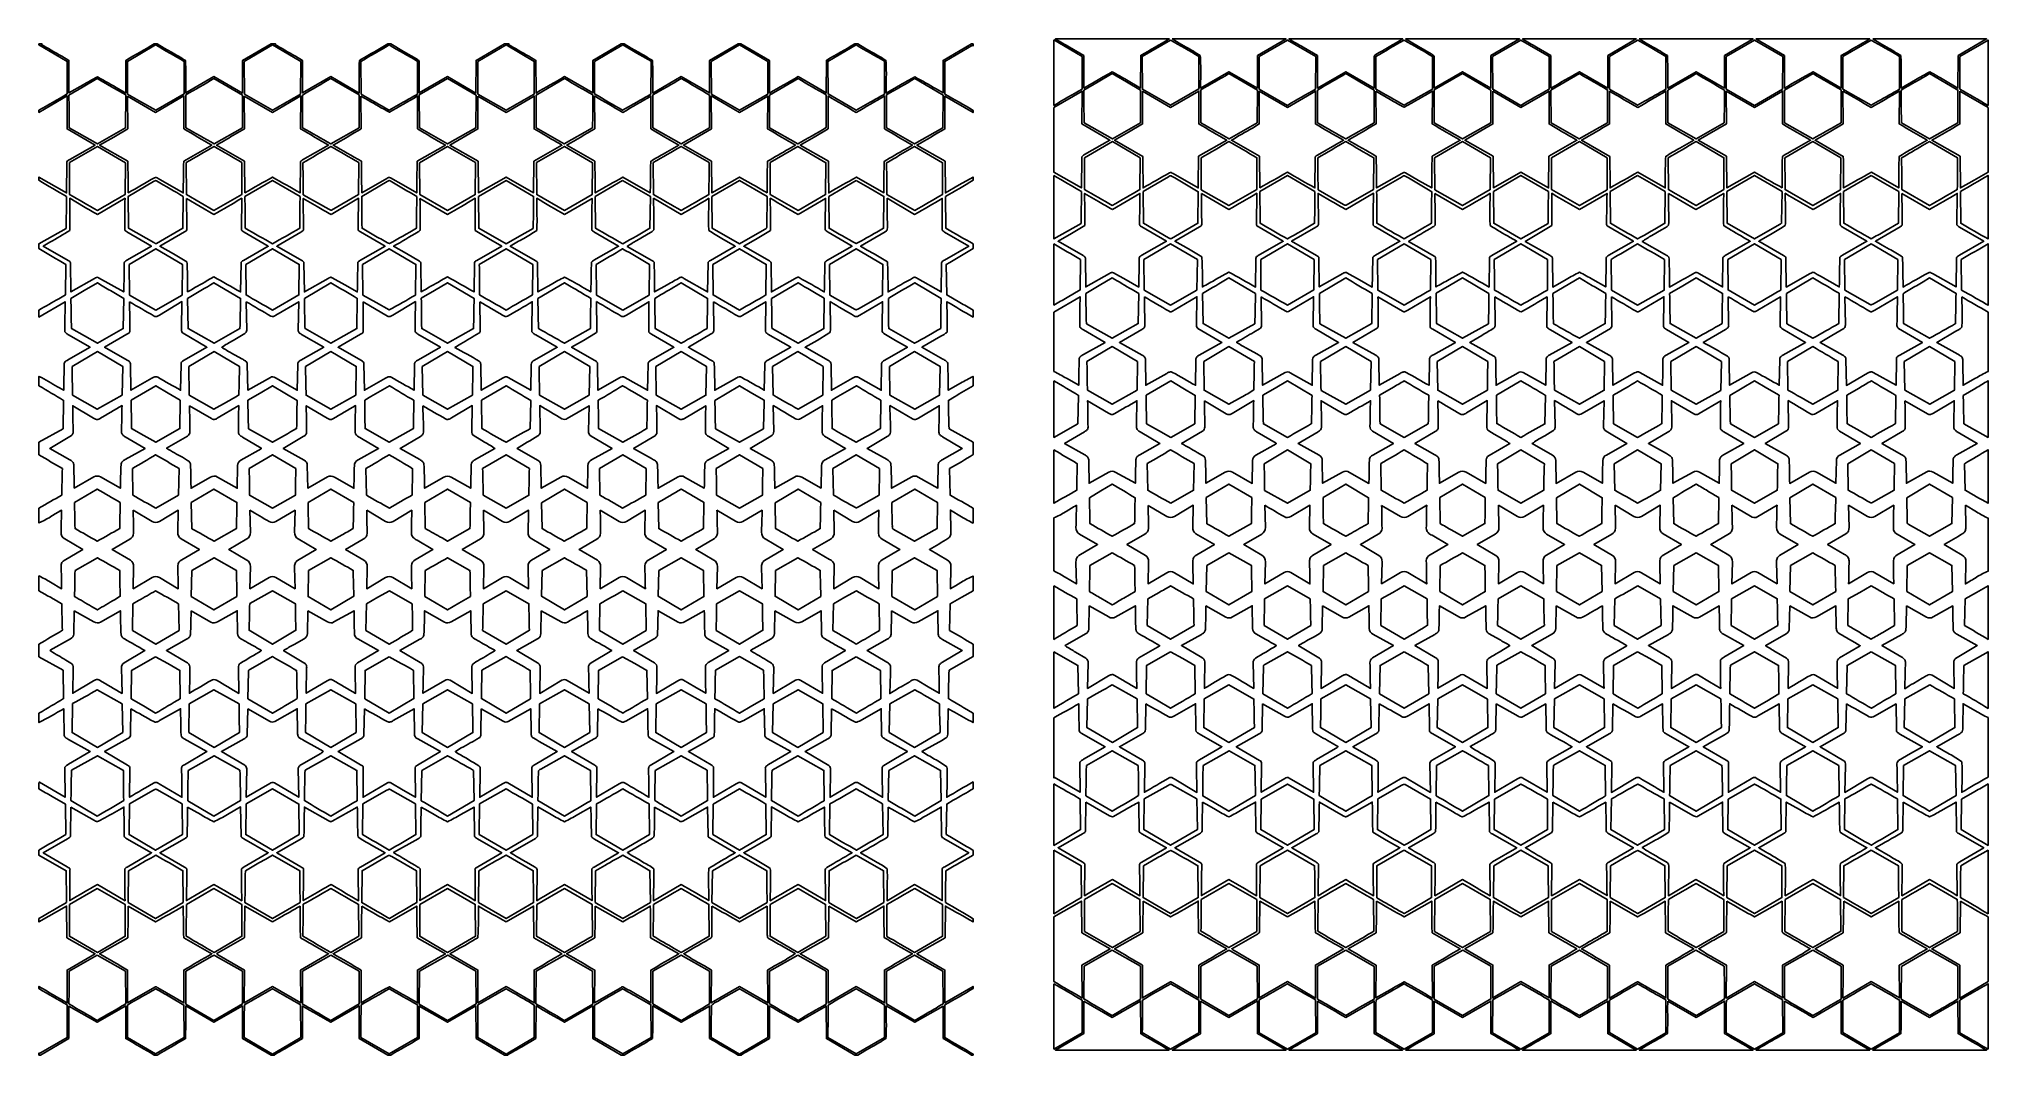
# Model space of a CAD drawing. Extents: x 0.4 to 38.9, y 9.7 to 29.7.
import ezdxf

# ---------------------------------------------------------------- set-up
doc = ezdxf.new("R2010")
doc.units = 0
doc.header["$LTSCALE"] = 100
doc.layers.add('LAYER_1', color=1, linetype='CONTINUOUS')

msp = doc.modelspace()

# ---------------------------------------------------------------- linework, layer by layer
at = {"layer": 'LAYER_1', "color": 7}
for points in [[(20.482673, 29.695135), (21.040826, 29.370544), (21.03903, 28.726153, 0.003436), (20.482673, 28.403758), (20.482673, 29.695135)], [(20.54276, 29.714898), (22.759203, 29.714898, -0.003722), (22.197856, 29.390108), (22.19586, 28.745117), (21.916609, 28.90614, 0.009367), (21.63571, 29.06372, 0.017613), (21.353889, 28.908661), (21.075361, 28.746714), (21.073764, 29.388111), (20.793465, 29.550507, -0.006766), (20.514214, 29.714699), (20.54276, 29.714898)], [(22.785554, 29.693938, -0.002695), (23.346901, 29.370544), (23.346302, 28.728349), (22.786951, 28.405355), (22.509771, 28.565529), (22.231393, 28.723757), (22.228998, 29.370544), (22.785554, 29.693938)], [(22.817095, 29.714898), (25.065877, 29.714898), (24.502933, 29.388111), (24.501336, 28.744718), (23.937593, 29.068511), (23.380438, 28.746515), (23.381162, 29.067413, 0.018428), (23.373651, 29.387712, 0.013008), (23.096346, 29.552728), (22.956075, 29.632756), (22.817095, 29.714898)], [(24.535871, 29.370744), (25.093824, 29.694137), (25.652177, 29.370544), (25.649782, 28.725155, 0.002721), (25.093824, 28.404955), (24.538067, 28.724157), (24.535871, 29.370744)], [(25.154511, 29.714898), (27.370355, 29.714898, -0.001515), (26.840948, 29.407475, 0.156641), (26.819285, 29.391979, 0.111708), (26.810031, 29.368847, 0.042154), (26.80785, 29.342123), (26.80741, 29.315847), (26.807011, 28.745117), (26.246063, 29.068311), (25.686313, 28.746714), (25.685115, 29.387912), (25.404592, 29.550557, -0.006315), (25.124966, 29.714699), (25.154511, 29.714898)], [(27.396705, 29.693938, -0.002179), (27.958052, 29.370544), (27.956056, 28.725354), (27.67648, 28.565354, -0.003747), (27.396905, 28.405355, 0.002085), (26.841546, 28.725754), (26.83955, 29.369346, 0.001153), (27.396705, 29.693938)], [(27.428246, 29.714898), (29.677028, 29.714898), (29.113286, 29.387712), (29.111888, 28.745117), (28.548744, 29.068511), (27.991789, 28.746714, 0.002937), (27.989593, 29.358367, 0.156968), (27.986664, 29.38094, 0.110362), (27.973049, 29.397169, 0.037114), (27.954082, 29.409768), (27.935095, 29.421449), (27.681147, 29.567275), (27.428246, 29.714898)], [(29.146224, 29.370345), (29.704976, 29.694337), (30.262929, 29.370544), (30.260733, 28.723957, 0.002203), (29.704976, 28.404955), (29.148819, 28.723957), (29.146224, 29.370345)], [(29.765662, 29.714898), (31.981107, 29.714898), (31.41956, 29.388511), (31.418362, 28.746315), (30.861207, 29.068511, 0.002484), (30.297065, 28.744518), (30.295668, 29.387912), (30.015518, 29.550631, -0.006399), (29.736117, 29.714699), (29.765662, 29.714898)], [(31.450901, 29.369546), (31.731275, 29.53279), (32.012847, 29.693938), (32.290327, 29.531642), (32.569004, 29.371143), (32.566808, 28.722959, 0.00312), (32.147463, 28.483979), (32.007058, 28.405355, 0.003651), (31.452897, 28.726752), (31.450901, 29.369546)], [(32.039397, 29.714898), (34.28778, 29.714898), (33.725235, 29.388511), (33.723239, 28.746714), (33.164287, 29.068311), (32.602741, 28.745317), (32.603215, 29.066614, 0.017582), (32.596353, 29.387313, 0.013065), (32.318773, 29.552528), (32.178412, 29.632637), (32.039397, 29.714898)], [(34.342677, 29.714898), (36.592258, 29.714898, -0.00384), (36.03111, 29.390307), (36.028915, 28.746714), (35.472358, 29.068311, 0.002486), (34.908616, 28.744918), (34.907218, 29.387712), (34.342677, 29.714898)], [(36.619008, 29.693938, -0.001666), (37.179357, 29.371542, -0.004389), (37.17756, 28.723358, 0.002355), (36.75903, 28.484406), (36.619207, 28.405355), (36.06325, 28.727351), (36.061254, 29.368947), (36.619008, 29.693938)], [(36.650349, 29.714898), (38.898932, 29.714898), (38.335987, 29.388111), (38.33459, 28.746515), (38.057435, 28.907363, 0.0112), (37.778034, 29.06372, 0.015425), (37.494516, 28.907338), (37.213692, 28.745117), (37.214491, 29.066714, 0.018674), (37.206905, 29.387712, 0.012957), (36.9296, 29.552802), (36.789329, 29.63284), (36.650349, 29.714898)], [(38.368526, 29.370544), (38.927877, 29.694537), (38.928077, 29.675173), (38.928077, 28.403159, 0.003868), (38.371122, 28.725554), (38.368526, 29.370544)], [(0.442002, 29.617739), (0.502089, 29.617739), (0.473543, 29.617539, 0.004988), (0.893252, 29.372636), (1.033093, 29.290952), (1.03469, 28.649555), (1.313218, 28.811501, -0.017613), (1.595039, 28.96656, -0.007633), (2.01531, 28.727973), (2.155189, 28.647958), (2.157185, 29.292948, 0.003722), (2.718532, 29.617739), (2.776423, 29.617739), (2.915403, 29.535596), (3.055675, 29.455568, -0.013008), (3.332979, 29.290552, -0.018428), (3.34049, 28.970253), (3.339767, 28.649355), (3.896922, 28.971351), (4.460664, 28.647558), (4.462261, 29.290952), (5.025206, 29.617739), (5.113839, 29.617739), (5.084295, 29.617539, 0.004503), (5.504482, 29.37258), (5.644444, 29.290752), (5.645642, 28.649555), (6.205392, 28.971151), (6.76634, 28.647958), (6.766739, 29.218687, -0.032344), (6.769359, 29.271688, -0.111708), (6.778614, 29.294819, -0.156641), (6.800276, 29.310315, 0.001515), (7.329683, 29.617739), (7.387575, 29.617739), (7.640475, 29.470115), (7.894424, 29.324289, -0.017371), (7.932378, 29.30001, -0.110362), (7.945993, 29.283781, -0.156968), (7.948922, 29.261207, -0.002937), (7.951118, 28.649555), (8.508073, 28.971351), (9.071217, 28.647958), (9.072614, 29.290552), (9.636357, 29.617739), (9.724991, 29.617739), (9.695446, 29.617539, 0.004388), (10.115268, 29.372664), (10.254997, 29.290752), (10.256394, 28.647359, -0.002484), (10.820536, 28.971351), (11.377691, 28.649155), (11.378889, 29.291351), (11.940435, 29.617739), (11.998726, 29.617739), (12.13774, 29.535477), (12.278102, 29.455368, -0.013065), (12.555681, 29.290153, -0.017582), (12.562544, 28.969455), (12.562069, 28.648157), (13.123616, 28.971151), (13.682568, 28.649555), (13.684564, 29.291351), (14.247109, 29.617739), (14.302006, 29.617739), (14.866547, 29.290552), (14.867945, 28.647758, -0.002486), (15.431687, 28.971151), (15.988243, 28.649555), (15.990439, 29.293147, 0.00384), (16.551587, 29.617739), (16.609678, 29.617739), (16.748658, 29.53568), (16.888929, 29.455643, -0.012957), (17.166234, 29.290552, -0.018674), (17.17382, 28.969554), (17.173021, 28.647958), (17.453844, 28.810178, -0.015425), (17.737363, 28.96656, -0.009507), (18.155107, 28.729292), (18.293919, 28.649355), (18.295316, 29.290952), (18.85826, 29.617739), (18.887406, 29.617739), (18.887406, 29.578013), (18.887206, 29.597377), (18.327855, 29.273384), (18.33045, 28.628394, -0.003868), (18.887406, 28.305999), (18.887406, 28.263479), (18.329652, 28.589068), (18.332047, 27.940484, -0.00229), (17.778086, 27.619287), (18.335441, 27.301084), (18.341629, 26.676256), (18.613993, 26.832962), (18.887406, 26.987871), (18.887406, 26.925588, -0.002762), (18.342627, 26.604989), (18.349015, 25.979363, 0.002693), (18.887406, 25.670542), (18.887406, 25.576319, -0.004173), (18.358198, 25.263106), (18.365385, 24.661634), (18.626695, 24.51214, -0.006793), (18.887406, 24.361597), (18.887406, 24.224853, -0.00291), (18.369377, 24.527486), (18.373994, 24.228572, -0.017105), (18.372172, 23.929807, -0.078278), (18.31473, 23.883319), (18.2504, 23.845964), (17.875504, 23.627574), (18.292322, 23.393213, -0.028896), (18.355853, 23.353737, -0.259417), (18.387344, 23.290606, -0.004692), (18.396327, 22.780163), (18.640144, 22.919427, -0.017811), (18.887406, 23.052253), (18.887406, 22.869795, -0.00417), (18.521174, 22.65229), (18.399321, 22.57934), (18.404661, 22.299864, 0.007766), (18.412097, 22.020388), (18.887406, 21.751892), (18.887406, 21.508149, -0.003383), (18.424474, 21.232666), (18.435653, 20.707251, -0.005685), (18.887406, 20.450932), (18.887406, 20.157482, -0.025209), (18.661429, 20.280077), (18.440843, 20.412404), (18.450226, 19.996185, -0.097357), (18.440644, 19.915536, -0.180598), (18.391536, 19.852854, -0.004086), (18.023226, 19.63626), (18.379957, 19.427451, -0.289564), (18.450026, 19.297495), (18.440843, 18.859716, 0.008483), (18.660456, 18.992193, -0.039801), (18.887406, 19.110446), (18.887406, 18.821189), (18.662477, 18.691981), (18.436052, 18.565468), (18.424474, 18.039455, -0.003481), (18.887406, 17.764171), (18.887406, 17.520428), (18.411897, 17.251533, 0.004282), (18.39992, 16.691583, -0.003308), (18.887406, 16.402525), (18.887406, 16.219269, -0.013877), (18.518731, 16.42299), (18.396526, 16.492157), (18.390538, 16.044596), (18.388017, 15.989425, -0.096619), (18.375765, 15.9362, -0.057537), (18.330176, 15.901265), (18.280544, 15.87232), (17.875304, 15.644746, 0.009559), (18.127206, 15.499394, -0.031459), (18.371773, 15.343711, -0.01782), (18.374193, 15.044322), (18.368379, 14.744635, -0.002907), (18.887406, 15.046868), (18.887406, 14.910523, -0.004025), (18.495572, 14.686057), (18.365385, 14.610686), (18.358198, 14.009014, -0.003841), (18.887406, 13.696201), (18.887406, 13.601778), (18.617612, 13.44859, 0.016419), (18.351411, 13.290163, 0.0101), (18.344449, 12.823095), (18.342428, 12.667331, -0.002965), (18.887406, 12.346532), (18.887406, 12.28405, -0.002452), (18.341629, 12.595865), (18.335641, 11.971436), (17.777887, 11.653033), (18.331848, 11.331836), (18.329652, 10.683252), (18.887406, 11.008243), (18.887406, 10.966521, -0.004271), (18.33065, 10.643926), (18.327655, 9.998936, -0.001864), (18.887406, 9.673546), (18.887406, 9.65518), (18.85866, 9.65518, -0.001854), (18.295316, 9.981369), (18.293919, 10.622766), (17.734169, 10.300969), (17.173021, 10.624363), (17.173919, 10.302466, -0.019946), (17.165835, 9.981169, -0.012286), (16.889154, 9.816827), (16.749297, 9.736996), (16.610676, 9.65518), (16.550788, 9.65518), (15.98984, 9.98037), (15.988243, 10.622766), (15.431687, 10.300969, -0.002286), (14.867945, 10.624363), (14.866348, 9.981568), (14.585948, 9.818674, 0.004642), (14.305999, 9.65518), (14.247508, 9.65518, -0.001854), (13.684165, 9.981369), (13.682568, 10.622566), (13.123417, 10.300969), (12.562069, 10.624163), (12.561318, 10.463458), (12.562643, 10.302566, -0.018856), (12.555282, 9.981568, -0.012794), (12.278401, 9.817027), (12.138408, 9.73717), (11.999724, 9.65518), (11.939836, 9.65518), (11.379288, 9.979772, -0.002561), (11.377691, 10.622965), (10.820935, 10.300969, -0.002483), (10.256394, 10.624762), (10.254997, 9.981568), (9.974697, 9.818599, 0.004635), (9.694847, 9.65518), (9.636557, 9.65518), (9.072814, 9.981568), (9.071217, 10.624163), (8.508472, 10.300969), (7.951317, 10.622766, -0.003021), (7.948523, 9.978973, 0.003616), (7.388573, 9.65518), (7.328685, 9.65518), (6.767538, 9.98077), (6.76634, 10.624363), (6.205791, 10.300969, -0.002904), (5.645642, 10.622366), (5.644644, 9.981967), (5.36402, 9.818798, 0.004814), (5.083696, 9.65518), (5.025405, 9.65518), (4.462261, 9.981169), (4.460664, 10.624562), (3.897121, 10.300969), (3.339767, 10.622965), (3.339817, 10.301244), (3.337771, 9.979372, 0.003214), (2.777621, 9.65518), (2.717534, 9.65518, 0.003095), (2.156985, 9.979772), (2.155189, 10.624163), (1.594041, 10.300969), (1.03469, 10.622566), (1.033093, 9.981568), (0.470948, 9.65518), (0.442002, 9.65518), (0.442002, 9.694706), (0.442201, 9.675542), (1.000155, 9.998736), (0.998558, 10.643127, -0.003032), (0.442002, 10.965523), (0.442002, 11.008243, 0.001353), (0.999157, 10.683052), (0.996961, 11.332235), (1.550323, 11.653033), (0.992569, 11.971236), (0.986381, 12.595466), (0.442002, 12.284449), (0.442002, 12.347331, -0.002562), (0.985982, 12.667331), (0.982638, 12.980244, -0.004067), (0.979594, 13.293157), (0.442002, 13.60078), (0.442002, 13.6966, -0.003934), (0.970011, 14.009214), (0.963224, 14.610486), (0.702388, 14.759706, -0.005672), (0.442002, 14.909525), (0.442002, 15.027903), (0.450586, 15.042476), (0.958832, 14.744435), (0.951846, 15.303786, -0.264874), (0.97358, 15.360779, -0.046643), (0.99954, 15.380255), (1.026905, 15.396811), (1.452906, 15.644746), (1.024509, 15.885495, -0.040613), (0.967566, 15.922525, -0.252401), (0.940866, 15.981115, -0.003806), (0.931883, 16.492357, -0.008235), (0.442002, 16.217871), (0.442002, 16.403124, -0.00345), (0.92829, 16.691783), (0.916911, 17.251533), (0.442002, 17.51963), (0.442002, 17.76477, -0.003388), (0.904335, 18.039854, -0.004564), (0.892956, 18.56447, -0.004656), (0.442002, 18.82039), (0.442002, 19.114838, -0.024069), (0.667055, 18.991968), (0.887167, 18.860116), (0.883499, 19.068974), (0.877585, 19.277533, -0.097943), (0.887891, 19.357832, -0.179747), (0.937273, 19.419866), (1.304784, 19.63626), (0.94965, 19.84387, -0.292185), (0.877984, 19.974625, 0.00273), (0.887167, 20.412005, 0.009137), (0.668028, 20.280252, -0.038302), (0.442002, 20.161674), (0.442002, 20.45173, -0.002823), (0.893555, 20.709048, -0.00601), (0.904135, 21.232466, -0.002865), (0.442002, 21.50735), (0.442002, 21.752491), (0.916911, 22.020588), (0.92829, 22.580338, -0.002497), (0.442002, 22.868797), (0.442002, 23.052852, -0.012523), (0.809806, 22.849159), (0.931683, 22.779964, -0.003521), (0.940866, 23.290805, -0.255726), (0.967641, 23.349994, -0.04224), (0.995916, 23.369857), (1.025108, 23.387025), (1.452706, 23.627374), (1.027903, 23.87491, -0.040819), (0.974054, 23.910992, -0.278145), (0.952245, 23.967736, -0.001066), (0.958633, 24.527885), (0.442002, 24.225253), (0.442002, 24.362595, -0.003389), (0.833471, 24.586669), (0.963424, 24.662233), (0.970011, 25.263306, -0.003602), (0.442002, 25.575121), (0.442002, 25.67134), (0.977398, 25.97557, 0.003806), (0.985982, 26.60479, -0.002441), (0.442002, 26.924989), (0.442002, 26.988071), (0.986381, 26.676855), (0.991771, 27.263953, -0.294273), (1.007641, 27.307023, -0.042585), (1.027872, 27.321389), (1.048664, 27.334222), (1.549525, 27.618888), (0.996761, 27.940085), (0.999157, 28.589268), (0.442002, 28.264477), (0.442002, 28.306598, -0.003436), (0.998358, 28.628993), (1.000155, 29.273384), (0.442002, 29.597976), (0.442002, 29.617739)], [(2.744883, 29.596778), (2.188326, 29.273384), (2.190722, 28.626598), (2.4691, 28.468369), (2.74628, 28.308195), (3.305631, 28.631189), (3.30623, 29.273384, 0.002695), (2.744883, 29.596778)], [(4.4952, 29.273584), (4.497396, 28.626997), (5.053153, 28.307796, -0.002721), (5.60911, 28.627995), (5.611506, 29.273384), (5.053153, 29.596978), (4.4952, 29.273584)], [(7.356034, 29.596778, -0.001153), (6.798879, 29.272187), (6.800875, 28.628594, -0.002085), (7.356233, 28.308195), (7.635809, 28.468195, -0.003747), (7.915385, 28.628195), (7.917381, 29.273384, 0.002179), (7.356034, 29.596778)], [(9.105552, 29.273185), (9.108148, 28.626797), (9.664304, 28.307796, -0.002203), (10.220062, 28.626797), (10.222258, 29.273384), (9.664304, 29.597177), (9.105552, 29.273185)], [(11.41023, 29.272386), (11.412226, 28.629592, -0.003651), (11.966387, 28.308195), (12.246262, 28.467072, -0.006039), (12.526137, 28.625799), (12.528333, 29.273983), (12.249655, 29.434482), (11.972176, 29.596778), (11.690604, 29.43563), (11.41023, 29.272386)], [(16.578337, 29.596778), (16.020583, 29.271787), (16.022579, 28.630191), (16.578536, 28.308195), (16.857638, 28.467346, -0.004191), (17.136889, 28.626198, 0.004389), (17.138686, 29.274383, 0.001666), (16.578337, 29.596778)], [(1.033293, 28.607034, -0.003025), (1.036886, 27.963441), (1.596636, 27.644639), (2.152194, 27.963242), (2.15419, 28.609031), (1.873417, 28.770353), (1.593841, 28.933622), (1.312968, 28.771376), (1.033293, 28.607034)], [(3.340965, 28.610628), (3.342961, 27.962843, 0.001557), (3.902911, 27.644639), (4.45787, 27.963242), (4.460664, 28.607034), (3.897321, 28.933622, -0.002194), (3.340965, 28.610628)], [(5.645043, 28.608032), (5.648237, 27.963441, -0.002727), (6.203396, 27.644639), (6.763545, 27.963441), (6.765342, 28.60923), (6.484818, 28.770054), (6.205791, 28.933422, 0.003807), (5.645043, 28.608032)], [(10.256594, 28.607234), (10.259388, 27.963242), (10.814946, 27.644639), (11.374297, 27.963042, 0.00185), (11.376293, 28.610428, -0.002195), (10.820137, 28.933622), (10.256594, 28.607234)], [(12.563267, 28.60923), (12.565064, 27.962843), (13.12162, 27.644639), (13.680372, 27.963441, -0.003023), (13.683766, 28.607234, 0.002778), (13.124215, 28.933622, -0.00281), (12.563267, 28.60923)], [(14.867146, 28.606835), (14.87014, 27.963641), (15.425898, 27.644639, 0.003024), (15.985848, 27.96444), (15.987245, 28.610628, -0.002716), (15.431488, 28.933622), (14.867146, 28.606835)], [(17.175017, 28.610428), (17.174568, 28.28656), (17.176215, 27.962843), (17.732172, 27.644639), (18.291324, 27.963242), (18.293919, 28.608032), (17.734967, 28.933622, -0.004367), (17.175017, 28.610428)], [(21.073964, 28.704194), (21.35364, 28.868536), (21.634513, 29.030782), (21.914088, 28.867513), (22.194862, 28.70619), (22.192865, 28.060402), (21.637307, 27.741799), (21.077557, 28.060601, 0.003025), (21.073964, 28.704194)], [(23.381636, 28.707787, 0.002194), (23.937992, 29.030782), (24.501336, 28.704194), (24.498541, 28.060402), (23.943582, 27.741799, -0.001557), (23.383632, 28.060002), (23.381636, 28.707787)], [(25.685714, 28.705192, -0.003807), (26.246463, 29.030582), (26.525489, 28.867213), (26.806013, 28.70639), (26.804216, 28.060601), (26.244067, 27.741799, 0.002727), (25.688908, 28.060601), (25.685714, 28.705192)], [(30.297265, 28.704394), (30.860808, 29.030782, 0.002195), (31.416965, 28.707588, -0.00185), (31.414969, 28.060202), (30.855618, 27.741799), (30.30006, 28.060402), (30.297265, 28.704394)], [(32.603938, 28.70639, 0.00281), (33.164886, 29.030782, -0.002778), (33.724437, 28.704394, 0.003023), (33.721043, 28.060601), (33.162291, 27.741799), (32.605735, 28.060002), (32.603938, 28.70639)], [(34.907817, 28.703994), (35.472159, 29.030782, 0.002716), (36.027916, 28.707787), (36.026519, 28.061599, -0.003024), (35.466569, 27.741799), (34.910812, 28.060801), (34.907817, 28.703994)], [(37.215689, 28.707588, 0.004367), (37.775638, 29.030782), (38.33459, 28.705192), (38.331995, 28.060402), (37.772844, 27.741799), (37.216886, 28.060002), (37.21524, 28.38372), (37.215689, 28.707588)], [(2.190323, 28.58787), (2.193317, 27.941483), (1.917135, 27.779362), (1.639755, 27.619487), (2.196112, 27.300884, -0.003847), (2.203698, 26.677853, -0.003348), (2.724321, 26.974297, -0.264589), (2.760952, 26.978688, -0.040744), (2.778894, 26.970591), (2.795787, 26.961521), (3.291657, 26.676455, -0.005515), (3.299243, 27.301084), (3.855, 27.619686, -0.004611), (3.301638, 27.942081), (3.305431, 28.589667), (2.745681, 28.265275), (2.190323, 28.58787)], [(4.496397, 28.587671), (4.498394, 27.940085), (4.222436, 27.779811, 0.007544), (3.947826, 27.617291), (4.501987, 27.301283), (4.508575, 26.679849, 0.000951), (5.053153, 26.987672, -0.002458), (5.597532, 26.676256), (5.603321, 27.281121, -0.172928), (5.606896, 27.297019, -0.098401), (5.618443, 27.308445, 0.017249), (5.647039, 27.326636), (6.161275, 27.619487, -0.002813), (5.607513, 27.940484), (5.609909, 28.589268), (5.053153, 28.265475), (4.496397, 28.587671)], [(6.800476, 28.588469), (6.804468, 27.942481, -0.005448), (6.250907, 27.619487, -0.00168), (6.807263, 27.300485), (6.812279, 26.989343), (6.815049, 26.678052), (7.31032, 26.961521, -0.033933), (7.34498, 26.978688, -0.264393), (7.381586, 26.974297), (7.642447, 26.826374), (7.902409, 26.676655, -0.005753), (7.910594, 27.301084), (8.466351, 27.619487, -0.004613), (7.913189, 27.941682), (7.916582, 28.589667, -0.004168), (7.361224, 28.268669, -0.011231), (6.940251, 28.507733), (6.800476, 28.588469)], [(9.107948, 28.587471), (9.109745, 27.940484), (8.557181, 27.618488), (9.113338, 27.301084), (9.119926, 26.67905), (9.664105, 26.987672), (10.208883, 26.677853), (10.215071, 27.301084), (10.769631, 27.61769, 0.004833), (10.356463, 27.859533), (10.218864, 27.940285), (10.22106, 28.58787), (9.664304, 28.265475), (9.107948, 28.587471)], [(11.411827, 28.589667), (11.41562, 27.942281, -0.005014), (10.862258, 27.619686), (11.418414, 27.300884, -0.003596), (11.425601, 26.676455, -0.00502), (11.971976, 26.987672), (12.51356, 26.677853), (12.515535, 26.833227), (12.515432, 26.988695, -0.016114), (12.523142, 27.299087, -0.012169), (12.79905, 27.460884), (12.938529, 27.539387), (13.076904, 27.619686), (12.799823, 27.779486), (12.523941, 27.941083), (12.526935, 28.58787, 0.003047), (11.973972, 28.265475, -0.005265), (11.411827, 28.589667)], [(13.718301, 28.589268), (13.720497, 27.940285), (13.166935, 27.619487), (13.72429, 27.301084), (13.731077, 26.676655), (14.275456, 26.987672), (14.547171, 26.833436, 0.005443), (14.819635, 26.680248), (14.821681, 26.990516, -0.014261), (14.829417, 27.300485, -0.007118), (15.244719, 27.539886), (15.383378, 27.619287, -0.002528), (14.830215, 27.940085), (14.832411, 28.588269), (14.275256, 28.265475), (13.718301, 28.589268)], [(16.023377, 28.589467), (16.026571, 27.941682), (15.750464, 27.779536), (15.47301, 27.619487), (16.029765, 27.300684, -0.002159), (16.036952, 26.676655, -0.005639), (16.583726, 26.987672), (17.124911, 26.677853), (17.126533, 26.988146, -0.014188), (17.133695, 27.298289, -0.010117), (17.549952, 27.539599), (17.689053, 27.619487, -0.004089), (17.135292, 27.941083), (17.138486, 28.58807, -0.00393), (16.577338, 28.265275, 0.002401), (16.023377, 28.589467)], [(20.482673, 28.361637), (21.039828, 28.686427), (21.037433, 28.037245), (21.590196, 27.716047), (21.089335, 27.431381, 0.032291), (21.048312, 27.404182, 0.294273), (21.032442, 27.361113), (21.027052, 26.774014), (20.482673, 27.085231), (20.482673, 28.361637)], [(22.230994, 28.68503), (22.786352, 28.362435), (23.346102, 28.686827), (23.34231, 28.039241, 0.004611), (23.895672, 27.716846), (23.339914, 27.398243, 0.005515), (23.332328, 26.773615), (22.836458, 27.05868, 0.034413), (22.801624, 27.075848, 0.264589), (22.764992, 27.071456, 0.003348), (22.244369, 26.775012, 0.003847), (22.236783, 27.398044), (21.680427, 27.716646), (21.957806, 27.876521), (22.233988, 28.038642), (22.230994, 28.68503)], [(24.537069, 28.68483), (25.093824, 28.362635), (25.65058, 28.686427), (25.648185, 28.037644, 0.002813), (26.201946, 27.716646), (25.687711, 27.423796, -0.042527), (25.67403, 27.414747), (25.659114, 27.405605, 0.098401), (25.647567, 27.394179, 0.172928), (25.643993, 27.378281), (25.638203, 26.773415, 0.002458), (25.093824, 27.084831, -0.000951), (24.549246, 26.777009), (24.542658, 27.398443), (23.988498, 27.71445, -0.005824), (24.401358, 27.956631), (24.539065, 28.037245), (24.537069, 28.68483)], [(26.841147, 28.685629), (27.120174, 28.523034, 0.013161), (27.401895, 28.365829, 0.004168), (27.957254, 28.686827), (27.95386, 28.038842, 0.004613), (28.507023, 27.716646), (27.951265, 27.398243, 0.005753), (27.94308, 26.773815), (27.683118, 26.923534), (27.422257, 27.071456, 0.264393), (27.385651, 27.075848, 0.040894), (27.367825, 27.067751), (27.350991, 27.05868), (26.85572, 26.775212), (26.85295, 27.086503), (26.847934, 27.397645, 0.00168), (26.291578, 27.716646, 0.005448), (26.84514, 28.03964), (26.841147, 28.685629)], [(29.148619, 28.684631), (29.704976, 28.362635), (30.261732, 28.68503), (30.259536, 28.037445), (30.535368, 27.876971, -0.006728), (30.810303, 27.71485), (30.255743, 27.398243), (30.249554, 26.775012), (29.704776, 27.084831), (29.160597, 26.77621), (29.154009, 27.398243), (28.597852, 27.715648), (29.150416, 28.037644), (29.148619, 28.684631)], [(31.452498, 28.686827, 0.005265), (32.014644, 28.362635, -0.003047), (32.567607, 28.68503), (32.564612, 28.038243), (32.840495, 27.876646), (33.117575, 27.716846), (32.9792, 27.636547), (32.839721, 27.558044, 0.012169), (32.563814, 27.396247, 0.016114), (32.556103, 27.085854), (32.556206, 26.930387), (32.554232, 26.775012), (32.012648, 27.084831, 0.00502), (31.466272, 26.773615, 0.003596), (31.459086, 27.398044), (30.902929, 27.716846, 0.005014), (31.456291, 28.039441), (31.452498, 28.686827)], [(33.758972, 28.686427), (34.315927, 28.362635), (34.873082, 28.685429), (34.870887, 28.037245, 0.002528), (35.424049, 27.716447), (35.14617, 27.558543, 0.008777), (34.870088, 27.397645, 0.014261), (34.862353, 27.087676), (34.860306, 26.777408, -0.003747), (34.452219, 27.008191), (34.316127, 27.084831), (33.771748, 26.773815), (33.764961, 27.398243), (33.207606, 27.716646), (33.761168, 28.037445), (33.758972, 28.686427)], [(36.064049, 28.686627, -0.002401), (36.61801, 28.362435, 0.00393), (37.179157, 28.68523), (37.175963, 28.038243, 0.004089), (37.729725, 27.716646), (37.450698, 27.558144, 0.012487), (37.174366, 27.395449, 0.014188), (37.167205, 27.085305), (37.165583, 26.775012), (36.624398, 27.084831, 0.005639), (36.077623, 26.773815, 0.002159), (36.070437, 27.397844), (35.513681, 27.716646), (35.791136, 27.876696), (36.067243, 28.038842), (36.064049, 28.686627)], [(38.370323, 28.686228), (38.928077, 28.360638), (38.928077, 27.085031), (38.654665, 26.930122), (38.382301, 26.773415), (38.376112, 27.398243), (37.818758, 27.716447, 0.00229), (38.372719, 28.037644), (38.370323, 28.686228)], [(1.044272, 27.273136, 0.00205), (1.047051, 26.800903), (1.047267, 26.643517, 0.005205), (1.595638, 26.330305, -0.003509), (2.141814, 26.643717), (2.148202, 27.269743), (1.596037, 27.592737), (1.044272, 27.273136)], [(3.34895, 27.273735), (3.352942, 26.642319), (3.897121, 26.330105), (4.447289, 26.643717, 0.002374), (4.450484, 27.273935, -0.001691), (3.899118, 27.592936, -0.004846), (3.34895, 27.273735)], [(5.652629, 27.268545, -0.003786), (5.657766, 26.797659), (5.660015, 26.640722), (6.163471, 26.352862, -0.067396), (6.176134, 26.346789), (6.189172, 26.338863, 0.098439), (6.202435, 26.334194, 0.1906), (6.215773, 26.33789), (6.752965, 26.643717), (6.756957, 27.273735, -0.004646), (6.207189, 27.592737, 0.004715), (5.652629, 27.268545)], [(12.571252, 27.273935), (12.575644, 26.643517, -0.002769), (13.122618, 26.330105, 0.005086), (13.670391, 26.644515), (13.673086, 27.116131), (13.672986, 27.273336), (13.121221, 27.592936, -0.005052), (12.571252, 27.273935)], [(14.877926, 27.273735, 0.002136), (14.88112, 26.643317), (15.431288, 26.330105), (15.975268, 26.642519), (15.981256, 27.270142), (15.429292, 27.592737), (14.877926, 27.273735)], [(17.180008, 27.269144), (17.18415, 26.95653), (17.186196, 26.643916), (17.734967, 26.330105, 0.003948), (18.281342, 26.644515, -0.000953), (18.284536, 27.272737), (17.732572, 27.592936), (17.456065, 27.431265, 0.004549), (17.180008, 27.269144)], [(21.084943, 27.370296), (21.636709, 27.689896), (22.188873, 27.366902), (22.182485, 26.740876, 0.003509), (21.636309, 26.427464, -0.005205), (21.087938, 26.740677), (21.086366, 27.055486, -0.003864), (21.084943, 27.370296)], [(23.389621, 27.370895, 0.004846), (23.939789, 27.690096, 0.001691), (24.491155, 27.371094, -0.002374), (24.487961, 26.740876), (23.937793, 26.427265), (23.393613, 26.739479), (23.389621, 27.370895)], [(25.6933, 27.365705, -0.004715), (26.24786, 27.689896, 0.004646), (26.797629, 27.370895), (26.793636, 26.740876), (26.256444, 26.43505, -0.1906), (26.243106, 26.431354, -0.098439), (26.229844, 26.436023, 0.049563), (26.204142, 26.450022), (25.700686, 26.737882), (25.697517, 27.051793, 0.005903), (25.6933, 27.365705)], [(32.611924, 27.371094, 0.005052), (33.161892, 27.690096), (33.713657, 27.370496), (33.71236, 27.056085, 0.004762), (33.711062, 26.741675, -0.005086), (33.163289, 26.427265, 0.002769), (32.616315, 26.740677), (32.611924, 27.371094)], [(34.918597, 27.370895), (35.469963, 27.689896), (36.021928, 27.367302), (36.015939, 26.739679), (35.471959, 26.427265), (34.921791, 26.740477, -0.002136), (34.918597, 27.370895)], [(37.220679, 27.366303, -0.002753), (37.63528, 27.608764), (37.773243, 27.690096), (38.325208, 27.369897, 0.000953), (38.322014, 26.741675, -0.003948), (37.775638, 26.427265), (37.226868, 26.741076), (37.224822, 27.05369), (37.220679, 27.366303)], [(20.482673, 27.022149, 0.002441), (21.026653, 26.701949, -0.003806), (21.018069, 26.07273), (20.482673, 25.7685), (20.482673, 27.022149)], [(22.745229, 26.995998, 0.035969), (22.759737, 27.003843), (22.774899, 27.012193, -0.113697), (22.790398, 27.015789, -0.175566), (22.805916, 27.009373, -0.003828), (23.332728, 26.700352), (23.325541, 26.075524), (22.802322, 25.776685, -0.194002), (22.78847, 25.771885, -0.106934), (22.774599, 25.776311, 0.041464), (22.747625, 25.791058), (22.250957, 26.075325), (22.24397, 26.702948), (22.745229, 26.995998)], [(24.549845, 26.703546), (25.093824, 27.020752), (25.637804, 26.701949), (25.634261, 26.389436, 0.005869), (25.631616, 26.076922, -0.002066), (25.093625, 25.767901, -0.002275), (24.555833, 26.077121, 0.000478), (24.549845, 26.703546)], [(27.35678, 26.996397, 0.036973), (27.370938, 27.003986), (27.3859, 27.012193, -0.112044), (27.401275, 27.015795, -0.175388), (27.416668, 27.009572, -0.003951), (27.943679, 26.700352, 0.003117), (27.936892, 26.075524, -0.003916), (27.400897, 25.771095, -0.008786), (26.996122, 25.998931), (26.861509, 26.075524, 0.002147), (26.855321, 26.703147), (27.35678, 26.996397)], [(32.007856, 27.020352), (32.281843, 26.862523), (32.554631, 26.702748), (32.547644, 26.075524, -0.002153), (32.008256, 25.767901, 0.002376), (31.47306, 26.075325), (31.466472, 26.70175), (32.007856, 27.020352)], [(33.772147, 26.702149), (34.316127, 27.020752), (34.860107, 26.703147), (34.852521, 26.09928, -0.177492), (34.851049, 26.080864, -0.120427), (34.839695, 26.067989, -0.034267), (34.823775, 26.058182), (34.808603, 26.048974), (34.315927, 25.767901), (33.778735, 26.076123), (33.772147, 26.702149)], [(36.619407, 27.020352), (36.892919, 26.862548), (37.165383, 26.702948), (37.158795, 26.075724), (36.89, 25.920964, -0.01262), (36.618808, 25.771295, -0.003261), (36.084011, 26.075325), (36.077424, 26.70175), (36.619407, 27.020352)], [(38.383299, 26.702149, 0.002762), (38.928077, 27.022748), (38.928077, 25.767702, -0.002693), (38.389687, 26.076523), (38.383299, 26.702149)], [(1.597235, 26.251852, -0.010979), (1.321627, 26.407909), (1.048864, 26.569057), (1.052931, 26.252126, -0.016625), (1.050261, 25.935645, -0.013596), (0.657669, 25.700483), (0.525845, 25.62363), (1.017922, 25.343156, -0.030113), (1.049612, 25.320948, -0.100347), (1.061041, 25.306213, -0.150836), (1.063636, 25.287061), (1.071821, 24.721522), (1.539144, 24.988621, -0.030508), (1.577921, 25.007186, -0.265235), (1.618196, 25.002395), (1.867678, 24.862632), (2.116262, 24.720923, 0.007196), (2.123729, 25.146163), (2.126842, 25.28786, -0.151049), (2.129961, 25.308484, -0.103939), (2.142512, 25.323792, -0.038913), (2.159855, 25.335807), (2.177347, 25.34655), (2.663635, 25.623231), (2.177946, 25.907098, -0.03685), (2.146954, 25.929556, -0.105123), (2.136343, 25.944378, -0.152908), (2.134827, 25.963393, -0.005923), (2.141814, 26.570254), (1.597235, 26.251852)], [(2.704558, 26.898838), (2.203298, 26.605788), (2.210285, 25.978165), (2.706954, 25.693898, -0.062861), (2.720244, 25.687357), (2.733928, 25.679151, 0.106934), (2.747799, 25.674725, 0.194002), (2.761651, 25.679525), (3.28487, 25.978365), (3.292056, 26.603193, 0.003828), (2.765244, 26.912213, 0.175566), (2.749727, 26.918629, 0.113697), (2.734228, 26.915033, -0.003839), (2.704558, 26.898838)], [(3.353741, 26.567859, -0.003968), (3.360528, 25.963792, -0.274726), (3.347502, 25.929057, -0.04135), (3.331669, 25.916911), (3.315612, 25.9063), (2.83132, 25.623231), (3.098894, 25.47169, -0.016492), (3.362724, 25.31461, -0.021042), (3.373379, 25.019288), (3.3755, 24.722919, 0.002796), (3.76579, 24.943568), (3.896323, 25.016169, -0.006542), (4.423334, 24.719725), (4.431719, 25.287061, -0.267193), (4.445618, 25.321197, -0.040899), (4.461503, 25.333044), (4.477633, 25.343356), (4.96931, 25.62363), (4.493403, 25.90111, -0.013711), (4.456772, 25.925015, -0.107711), (4.443378, 25.940804, -0.161735), (4.440502, 25.962395), (4.446092, 26.570454, -0.004327), (3.896722, 26.251652), (3.353741, 26.567859)], [(4.509173, 26.606387, -0.000478), (4.515162, 25.979962, 0.002275), (5.052954, 25.670742, 0.002066), (5.590944, 25.979762, -0.003653), (5.596054, 26.448514), (5.597133, 26.60479), (5.053153, 26.923592), (4.509173, 26.606387)], [(6.208386, 26.251852, -0.011187), (5.932778, 26.407809), (5.660015, 26.568857), (5.665405, 25.961596, -0.160676), (5.662429, 25.940417, -0.106992), (5.649235, 25.924965, -0.034438), (5.6311, 25.912806), (5.613303, 25.901509), (5.136796, 25.62363), (5.630071, 25.342557, -0.01053), (5.660689, 25.321097, -0.10342), (5.672039, 25.307242, -0.162134), (5.674388, 25.288858), (5.682573, 24.721722), (6.149896, 24.988421, -0.028151), (6.188898, 25.007136, -0.101165), (6.209438, 25.010205, -0.150585), (6.229547, 25.002196), (6.478829, 24.862532), (6.727213, 24.720923, 0.006711), (6.734933, 25.145377), (6.737793, 25.286862, -0.15329), (6.740797, 25.308218, -0.105776), (6.753739, 25.324017, -0.038904), (6.771733, 25.336409), (6.789896, 25.347548), (7.274786, 25.623231), (6.791093, 25.905901, -0.035372), (6.758929, 25.928658, -0.104197), (6.747722, 25.943798, -0.15242), (6.745778, 25.963393, -0.006908), (6.753165, 26.570454), (6.208386, 26.251852)], [(7.316109, 26.899237), (6.814649, 26.605987, -0.002147), (6.820838, 25.978365), (7.089559, 25.824204, 0.010563), (7.360226, 25.673936, 0.003916), (7.896221, 25.978365, -0.003117), (7.903008, 26.603193, 0.003951), (7.375996, 26.912413, 0.175388), (7.360603, 26.918635, 0.112044), (7.345229, 26.915033, -0.004809), (7.316109, 26.899237)], [(7.964692, 26.568458, -0.003708), (7.971679, 25.963393, -0.15193), (7.969658, 25.943945, -0.103386), (7.958504, 25.928932, -0.040468), (7.942708, 25.916877), (7.926763, 25.9063, 0.00431), (7.444468, 25.621634), (7.69939, 25.477205), (7.953114, 25.330979, -0.158155), (7.971829, 25.315842, -0.106847), (7.979165, 25.294323, -0.034286), (7.980513, 25.269921), (7.981261, 25.246138), (7.986851, 24.723119, 0.002912), (8.376776, 24.943571), (8.507275, 25.016169, -0.006543), (9.034286, 24.719925), (9.04287, 25.286063, -0.266675), (9.055746, 25.320299, -0.043688), (9.071223, 25.33227), (9.087187, 25.342557), (9.580462, 25.62343), (9.315908, 25.776618, -0.014248), (9.055247, 25.935645, -0.014393), (9.053201, 26.253), (9.057443, 26.570654, -0.004441), (8.507474, 26.251652), (7.964692, 26.568458)], [(10.820935, 26.251652, -0.005086), (10.271166, 26.570654), (10.274934, 26.253499, -0.014239), (10.273162, 25.936643, -0.018614), (10.012751, 25.777242, 0.01018), (9.749345, 25.622033), (10.242021, 25.341958, -0.021051), (10.272339, 25.320474, -0.101735), (10.283371, 25.306447, -0.154848), (10.285739, 25.288059), (10.293325, 24.720125), (10.555733, 24.869944, -0.019176), (10.821734, 25.012576, -0.011267), (11.209778, 24.795858), (11.338564, 24.72252, 0.005389), (11.34606, 25.146974), (11.348945, 25.288459, -0.154211), (11.352192, 25.30911, -0.104504), (11.36504, 25.324316, -0.037013), (11.382716, 25.336266), (11.400448, 25.347149), (11.885938, 25.623231), (11.400648, 25.906899, -0.029522), (11.369406, 25.929157, -0.105393), (11.358483, 25.943786, -0.155748), (11.35673, 25.962794, -0.006187), (11.363917, 26.567659), (10.820935, 26.251652)], [(11.967185, 26.923192), (11.425801, 26.60459), (11.432388, 25.978165, -0.002376), (11.967584, 25.670742, 0.002153), (12.506973, 25.978365), (12.51396, 26.605588), (12.241171, 26.765364), (11.967185, 26.923192)], [(12.575844, 26.570055), (12.580685, 26.257242, -0.012444), (12.581034, 25.944428, -0.097861), (12.514159, 25.891253), (12.4389, 25.848408), (12.24726, 25.736893, 0.021449), (12.059213, 25.620436), (12.500385, 25.369307), (12.546149, 25.343081, -0.077245), (12.587422, 25.310417, -0.011177), (12.595956, 24.868081), (12.597802, 24.720524), (12.848482, 24.861859, -0.005003), (13.099461, 25.002595, -0.155897), (13.119193, 25.010374, -0.101017), (13.139486, 25.007036, -0.035427), (13.15948, 24.997935), (13.178314, 24.988421), (13.645837, 24.721522), (13.653822, 25.288059, -0.155913), (13.656245, 25.306971, -0.102952), (13.667671, 25.321372, -0.037649), (13.68355, 25.332891), (13.699336, 25.343156), (14.191214, 25.62343), (13.927883, 25.776219, -0.01332), (13.667995, 25.934247, -0.019736), (13.664152, 26.251278), (13.667378, 26.41027), (13.668394, 26.569057, -0.008158), (13.120821, 26.251852), (12.575844, 26.570055)], [(13.731476, 26.604989), (13.738064, 25.978963), (14.275256, 25.670742), (14.767932, 25.951814, 0.003304), (14.799024, 25.970829, 0.120427), (14.810377, 25.983705, 0.177492), (14.81185, 26.00212), (14.819436, 26.605987), (14.275456, 26.923592), (13.731476, 26.604989)], [(15.432286, 26.251652, -0.004964), (14.881918, 26.570654), (14.886011, 26.253299, -0.014524), (14.884114, 25.936244, -0.015929), (14.623628, 25.776843), (14.359099, 25.62343), (14.851575, 25.342757, -0.016403), (14.882842, 25.320823, -0.102047), (14.894386, 25.306515, -0.158395), (14.89689, 25.28766), (14.904676, 24.719925), (15.374195, 24.986824, 0.042537), (15.393022, 24.996054), (15.412673, 25.006463, -0.103139), (15.432698, 25.011444, -0.172566), (15.452648, 25.004391, -0.004225), (15.949716, 24.72252, 0.0045), (15.957351, 25.146693), (15.960096, 25.288059, -0.152742), (15.963377, 25.309061, -0.104796), (15.976316, 25.324466, -0.037267), (15.99412, 25.33654), (16.011999, 25.347548), (16.496889, 25.623231), (16.024974, 25.898714, -0.018318), (15.985598, 25.924366, -0.10621), (15.971244, 25.941384, -0.160921), (15.968081, 25.964391, -0.007693), (15.975467, 26.567859), (15.432286, 26.251652)], [(16.578736, 26.923192), (16.036752, 26.60459), (16.04334, 25.978165, 0.003261), (16.578137, 25.674135, 0.010824), (16.983502, 25.90169), (17.118124, 25.978564), (17.124712, 26.605788), (16.852248, 26.765388), (16.578736, 26.923192)], [(17.187195, 26.570254), (17.191486, 26.262831, -0.00901), (17.193383, 25.955408, -0.137959), (17.189025, 25.939013, -0.086253), (17.177987, 25.926512), (17.149865, 25.906899), (16.665373, 25.62343), (16.798695, 25.546091), (16.933495, 25.470941, -0.020076), (17.197575, 25.312613, -0.013339), (17.206951, 24.868312), (17.208754, 24.720125, -0.001612), (17.711411, 25.003194, -0.159226), (17.731764, 25.010517, -0.09933), (17.752509, 25.006388, -0.009121), (17.79226, 24.986824), (18.256788, 24.72232), (18.264973, 25.286263, -0.155138), (18.269019, 25.308883, -0.101771), (18.283563, 25.325589, -0.035733), (18.303236, 25.338702), (18.322665, 25.350542), (18.802565, 25.62343), (18.324262, 25.902507, -0.016079), (18.289277, 25.925589, -0.106295), (18.276483, 25.940826, -0.161972), (18.273757, 25.961396), (18.279146, 26.568857, -0.008045), (17.731973, 26.251852), (17.187195, 26.570254)], [(21.637906, 26.349011), (22.182485, 26.667414, 0.005923), (22.175498, 26.060552, 0.152908), (22.177014, 26.041538, 0.105123), (22.187625, 26.026716, 0.041981), (22.202953, 26.014738), (22.218617, 26.004258), (22.704306, 25.72039), (22.218018, 25.443709, 0.027578), (22.183184, 25.420952, 0.103939), (22.170632, 25.405643, 0.151049), (22.167513, 25.385019), (22.163271, 25.101551, -0.010696), (22.156933, 24.818083), (21.908349, 24.959792), (21.658867, 25.099555, 0.265235), (21.618593, 25.104346, 0.038828), (21.598624, 25.095512), (21.579815, 25.085781), (21.112492, 24.818682), (21.104307, 25.384221, 0.150836), (21.101712, 25.403373, 0.100347), (21.090283, 25.418107, 0.038711), (21.074438, 25.429923), (21.058593, 25.440316), (20.566516, 25.72079), (20.830745, 25.873728, 0.015183), (21.090932, 26.032805, 0.016625), (21.093602, 26.349286), (21.089535, 26.666216), (21.362298, 26.505069, 0.010979), (21.637906, 26.349011)], [(23.394412, 26.665019), (23.937393, 26.348812, 0.004327), (24.486763, 26.667614), (24.481174, 26.059554, 0.161735), (24.484049, 26.037964, 0.107711), (24.497443, 26.022174, 0.034938), (24.515927, 26.009754), (24.534074, 25.998269), (25.009982, 25.72079), (24.518304, 25.440515, 0.035976), (24.486289, 25.418357, 0.267193), (24.47239, 25.384221), (24.464006, 24.816885, 0.006542), (23.936994, 25.113329), (23.676657, 24.966704, -0.005467), (23.416171, 24.820079), (23.41405, 25.116448, 0.021042), (23.403395, 25.411769, 0.016492), (23.139565, 25.56885), (22.871992, 25.72039), (23.356283, 26.00346, 0.035226), (23.388174, 26.026217, 0.274726), (23.401199, 26.060952, 0.003968), (23.394412, 26.665019)], [(26.249058, 26.349011), (26.793836, 26.667614, 0.006908), (26.78645, 26.060552, 0.15242), (26.788393, 26.040958, 0.104197), (26.7996, 26.025818, 0.041324), (26.815561, 26.013672), (26.831765, 26.00306), (27.315458, 25.72039), (26.830567, 25.444708, 0.026495), (26.79441, 25.421177, 0.105776), (26.781468, 25.405378, 0.15329), (26.778465, 25.384021), (26.774298, 25.101052, -0.009453), (26.767885, 24.818083), (26.5195, 24.959692), (26.270218, 25.099355, 0.150585), (26.250109, 25.107365, 0.101165), (26.229569, 25.104296, 0.038355), (26.209441, 25.095313), (26.190567, 25.085581), (25.723244, 24.818881), (25.715059, 25.386018, 0.162134), (25.712711, 25.404402, 0.10342), (25.70136, 25.418257, 0.01053), (25.670742, 25.439717), (25.177468, 25.72079), (25.653974, 25.998669, 0.012512), (25.689906, 26.022125, 0.106992), (25.7031, 26.037577, 0.160676), (25.706076, 26.058756), (25.700686, 26.666017), (25.97345, 26.504969, 0.011187), (26.249058, 26.349011)], [(28.005364, 26.665618), (28.548146, 26.348812, 0.004441), (29.098114, 26.667813), (29.093872, 26.350159, 0.014393), (29.095918, 26.032805, 0.012849), (29.489099, 25.79753), (29.621133, 25.72059), (29.127858, 25.439717, 0.042994), (29.096417, 25.417459, 0.266675), (29.083541, 25.383223), (29.074957, 24.817085, 0.006543), (28.547946, 25.113329), (28.287734, 24.966729, -0.005606), (28.027522, 24.820279), (28.021932, 25.343298, 0.011851), (28.019836, 25.391482, 0.106847), (28.0125, 25.413001, 0.158155), (27.993785, 25.428139), (27.740061, 25.574364), (27.485139, 25.718793, -0.00431), (27.967435, 26.00346, 0.033121), (27.999175, 26.026092, 0.103386), (28.010329, 26.041105, 0.15193), (28.01235, 26.060552, 0.003708), (28.005364, 26.665618)], [(30.861606, 26.348812), (31.404588, 26.664819, 0.006187), (31.397401, 26.059954, 0.155748), (31.399154, 26.040945, 0.105393), (31.410078, 26.026317, 0.039584), (31.425642, 26.014533), (31.441319, 26.004058), (31.926609, 25.72039), (31.441119, 25.444308, 0.022005), (31.405711, 25.421476, 0.104504), (31.392863, 25.40627, 0.154211), (31.389616, 25.385618), (31.385249, 25.102649, -0.007867), (31.379236, 24.81968), (31.122093, 24.967253, 0.012958), (30.862405, 25.109736, 0.019176), (30.596404, 24.967103), (30.333996, 24.817284), (30.32641, 25.385219, 0.154848), (30.324043, 25.403607, 0.101735), (30.31301, 25.417633, 0.036063), (30.297748, 25.428928), (30.282692, 25.439118), (29.790016, 25.719193, -0.01018), (30.053422, 25.874402, 0.018614), (30.313834, 26.033803, 0.014239), (30.315605, 26.350658), (30.311838, 26.667813, 0.005086), (30.861606, 26.348812)], [(32.616515, 26.667215), (33.161493, 26.349011, 0.008158), (33.709066, 26.666216), (33.708049, 26.50743), (33.704824, 26.348438, 0.019736), (33.708666, 26.031407, 0.011799), (34.100472, 25.797368), (34.231885, 25.72059), (33.740008, 25.440316, 0.025509), (33.708342, 25.418532, 0.102952), (33.696917, 25.404131, 0.155913), (33.694493, 25.385219), (33.686508, 24.818682), (33.218985, 25.085581, 0.02028), (33.180158, 25.104196, 0.101017), (33.159865, 25.107534, 0.155897), (33.140133, 25.099755, 0.003082), (32.764076, 24.887864), (32.638474, 24.817684), (32.635978, 25.112855, 0.013224), (32.628093, 25.407577, 0.077245), (32.586821, 25.440241), (32.541056, 25.466467), (32.099884, 25.717596, -0.021449), (32.287931, 25.834052), (32.479572, 25.945568), (32.554831, 25.988413, 0.097861), (32.621705, 26.041588, 0.009808), (32.618112, 26.510845), (32.616515, 26.667215)], [(35.472957, 26.348812), (36.016139, 26.665019, 0.007693), (36.008752, 26.061551, 0.160921), (36.011915, 26.038544, 0.10621), (36.02627, 26.021526, 0.035952), (36.046089, 26.008101), (36.065646, 25.995874), (36.537561, 25.72039), (36.05267, 25.444708, 0.022036), (36.016987, 25.421626, 0.104796), (36.004049, 25.40622, 0.152742), (36.000767, 25.385219), (35.996326, 25.102449, -0.006354), (35.990387, 24.81968, 0.004225), (35.493319, 25.101551, 0.172566), (35.473369, 25.108604, 0.103139), (35.453344, 25.103622, -0.015658), (35.414866, 25.083984), (34.945347, 24.817085), (34.937562, 25.38482, 0.158395), (34.935057, 25.403675, 0.102047), (34.923513, 25.417983, 0.034541), (34.907664, 25.429483), (34.892247, 25.439917), (34.39977, 25.72059), (34.664299, 25.874002, 0.015929), (34.924786, 26.033403, 0.014524), (34.926682, 26.350459), (34.92259, 26.667813, 0.004964), (35.472957, 26.348812)], [(37.227866, 26.667414), (37.772644, 26.349011, 0.008045), (38.319818, 26.666017), (38.314428, 26.058556, 0.161972), (38.317154, 26.037985, 0.106295), (38.329949, 26.022748, 0.035259), (38.347609, 26.010693), (38.364933, 25.999667), (38.843236, 25.72059), (38.363336, 25.447702, 0.020313), (38.324234, 25.422749, 0.101771), (38.30969, 25.406043, 0.155138), (38.305644, 25.383422), (38.29746, 24.81948), (37.832931, 25.083984, 0.009121), (37.793181, 25.103547, 0.09933), (37.772435, 25.107677, 0.159226), (37.752083, 25.100353, 0.001612), (37.249425, 24.817284), (37.24713, 25.113753, 0.015571), (37.238246, 25.409773, 0.020076), (36.974167, 25.568101), (36.839366, 25.643251), (36.706045, 25.72059), (37.190536, 26.004058), (37.218658, 26.023672, 0.086253), (37.229697, 26.036173, 0.137959), (37.234054, 26.052567, 0.006453), (37.229226, 26.513684), (37.227866, 26.667414)], [(4.525143, 25.263306), (4.531332, 24.661834, 0.003803), (5.052954, 24.364192), (5.574775, 24.662233), (5.580764, 25.263306), (5.053153, 25.573923), (4.525143, 25.263306)], [(6.831418, 25.263705), (6.838804, 24.658041), (7.097569, 24.51219), (7.355435, 24.364392, 0.004016), (7.878654, 24.660237), (7.88584, 25.263705), (7.357631, 25.573324), (6.831418, 25.263705)], [(9.136295, 25.263505, -0.002239), (9.142483, 24.661634, 0.004143), (9.664304, 24.364192, 0.003126), (10.185726, 24.661235), (10.192115, 25.263306), (9.664304, 25.573923), (9.136295, 25.263505)], [(11.442769, 25.263905), (11.449556, 24.660037), (11.968782, 24.363993), (12.489605, 24.65844), (12.496792, 25.263705, 0.002511), (11.966986, 25.573324, -0.002868), (11.442769, 25.263905)], [(13.747047, 25.263106), (13.754034, 24.662034), (14.275256, 24.364192, 0.003462), (14.797277, 24.661634), (14.803266, 25.263106), (14.275256, 25.573923), (13.747047, 25.263106)], [(16.05392, 25.263905), (16.060508, 24.660037), (16.56037, 24.376569, 0.163595), (16.577335, 24.369732, 0.107768), (16.594431, 24.373075, 0.008041), (16.627444, 24.389944), (17.100757, 24.65884), (17.108143, 25.263505), (16.579934, 25.573324), (16.05392, 25.263905)], [(20.482673, 25.672281, 0.003602), (21.010683, 25.360466), (21.004095, 24.759393), (20.743309, 24.609724, 0.006222), (20.482673, 24.459755), (20.482673, 25.672281)], [(24.565815, 25.360466), (25.093824, 25.671083), (25.621435, 25.360466), (25.615446, 24.759393), (25.093625, 24.461352, -0.003803), (24.572003, 24.758994), (24.565815, 25.360466)], [(26.872089, 25.360865), (27.398302, 25.670484), (27.926511, 25.360865), (27.919325, 24.757397, -0.004016), (27.396106, 24.461552), (27.13824, 24.609349), (26.879475, 24.755201), (26.872089, 25.360865)], [(29.176966, 25.360665), (29.704976, 25.671083), (30.232786, 25.360466), (30.226398, 24.758395, -0.003126), (29.704976, 24.461352, -0.004143), (29.183154, 24.758794, 0.002239), (29.176966, 25.360665)], [(31.48344, 25.361064, 0.002868), (32.007657, 25.670484, -0.002511), (32.537463, 25.360865), (32.530277, 24.7556), (32.009453, 24.461152), (31.490227, 24.757197), (31.48344, 25.361064)], [(33.787718, 25.360266), (34.315927, 25.671083), (34.843937, 25.360266), (34.837948, 24.758794, -0.003462), (34.315927, 24.461352), (33.794705, 24.759193), (33.787718, 25.360266)], [(36.094591, 25.361064), (36.620605, 25.670484), (37.148814, 25.360665), (37.141428, 24.755999), (36.668116, 24.487104, -0.008041), (36.635103, 24.470235, -0.107768), (36.618007, 24.466892, -0.163595), (36.601042, 24.473729), (36.101179, 24.757197), (36.094591, 25.361064)], [(38.39887, 25.360266, 0.004173), (38.928077, 25.673478), (38.928077, 24.458757, 0.004399), (38.536355, 24.68342), (38.406056, 24.758794), (38.39887, 25.360266)], [(1.072819, 24.594161, 0.004257), (1.084197, 23.996482), (1.595838, 23.708023), (2.107478, 23.998079), (2.11706, 24.591765), (1.85575, 24.745976, -0.006266), (1.595039, 24.900786), (1.333405, 24.748446), (1.072819, 24.594161)], [(3.377895, 24.592763), (3.387677, 23.997879), (3.899317, 23.708023), (4.411157, 23.996482, 0.003262), (4.422336, 24.592165), (3.897121, 24.900786, 0.001999), (3.377895, 24.592763)], [(5.683571, 24.593961), (5.688262, 24.294747, 0.010514), (5.695948, 23.995683), (6.207588, 23.708023), (6.71843, 23.997879), (6.728012, 24.591765, 0.000674), (6.204194, 24.900786), (5.683571, 24.593961)], [(7.991841, 24.597554, 0.003248), (7.998828, 23.997879), (8.510469, 23.707823), (9.022508, 23.997081, 0.003021), (9.033288, 24.592564), (8.508273, 24.900985), (8.250581, 24.748372), (7.991841, 24.597554)], [(10.294922, 24.592364), (10.299338, 24.294049, 0.010358), (10.306899, 23.995883, 0.001138), (10.819138, 23.708023), (11.329581, 23.997879, -0.00378), (11.339562, 24.592564, 0.00345), (10.949834, 24.823487), (10.820137, 24.900786), (10.294922, 24.592364)], [(12.599998, 24.591366, -0.004039), (12.609381, 23.998478), (13.122019, 23.708023, 0.004428), (13.635855, 24.000674, -0.00227), (13.644439, 24.594161), (13.122618, 24.900786, -0.003083), (12.730223, 24.669442), (12.599998, 24.591366)], [(14.906073, 24.592763), (14.910365, 24.294548, 0.009041), (14.917052, 23.996482), (15.43009, 23.708023, -0.001011), (15.940932, 23.998877), (15.948518, 24.596756, -0.002909), (15.431088, 24.900786), (14.906073, 24.592763)], [(17.213944, 24.588771, 0.002787), (17.220732, 23.997879), (17.733171, 23.707823, 0.003518), (18.247007, 24.000275, -0.002774), (18.255591, 24.593762), (17.734568, 24.900786), (17.604487, 24.822586), (17.472759, 24.7468, 0.017887), (17.213944, 24.588771)], [(21.11349, 24.691321), (21.374076, 24.845606), (21.63571, 24.997945, 0.003808), (22.027432, 24.766685), (22.157731, 24.688925), (22.148149, 24.095239), (21.636509, 23.805183), (21.124869, 24.093642, -0.004257), (21.11349, 24.691321)], [(23.418567, 24.689923, -0.001999), (23.937793, 24.997945), (24.463008, 24.689324, -0.003262), (24.451829, 24.093642), (23.939989, 23.805183), (23.428348, 24.095039), (23.418567, 24.689923)], [(25.724242, 24.691121), (26.244866, 24.997945, -0.000674), (26.768683, 24.688925), (26.759101, 24.095039), (26.248259, 23.805183), (25.736619, 24.092843, -0.00776), (25.727411, 24.541523), (25.724242, 24.691121)], [(28.032513, 24.694714), (28.291252, 24.845531), (28.548944, 24.998145), (29.073959, 24.689724, -0.003021), (29.06318, 24.09424), (28.55114, 23.804983), (28.0395, 24.095039, -0.003248), (28.032513, 24.694714)], [(30.335593, 24.689524), (30.860808, 24.997945), (31.120745, 24.844284, -0.005239), (31.380234, 24.689724, 0.00378), (31.370252, 24.095039), (30.85981, 23.805183, -0.001138), (30.347571, 24.093043, -0.007815), (30.338559, 24.540376), (30.335593, 24.689524)], [(32.64067, 24.688526), (32.901979, 24.843161, 0.005951), (33.163289, 24.997945), (33.685111, 24.691321, 0.00227), (33.676527, 24.097834, -0.004428), (33.16269, 23.805183), (32.650052, 24.095638, 0.004039), (32.64067, 24.688526)], [(34.946744, 24.689923), (35.47176, 24.997945, 0.002909), (35.989189, 24.693916), (35.981603, 24.096037, 0.001011), (35.470761, 23.805183), (34.957724, 24.093642, -0.00653), (34.949639, 24.540806), (34.946744, 24.689923)], [(37.254616, 24.685931, -0.017887), (37.51343, 24.843959), (37.645158, 24.919745), (37.775239, 24.997945), (38.296262, 24.690921, 0.002774), (38.287678, 24.097434, -0.003518), (37.773842, 23.804983), (37.261403, 24.095039, -0.002787), (37.254616, 24.685931)], [(2.229849, 24.527885, -0.005652), (2.235438, 23.945378, -0.149451), (2.229861, 23.924673, -0.089682), (2.215226, 23.909245), (2.178545, 23.885091), (1.736773, 23.627574), (2.185332, 23.374648, -0.084814), (2.230747, 23.341735, -0.225106), (2.248613, 23.290406), (2.256798, 22.780962), (2.672019, 23.01632, -0.061956), (2.72734, 23.042122, -0.22127), (2.785806, 23.035285, -0.002574), (3.238357, 22.779964), (3.246342, 23.291205, -0.225606), (3.264757, 23.342259, -0.081032), (3.310422, 23.375047), (3.758182, 23.627574), (3.286866, 23.904055, -0.255529), (3.260291, 23.940711, -0.043658), (3.258148, 23.964663), (3.25812, 23.988297), (3.265107, 24.529083), (2.818744, 24.264779, -0.035531), (2.768339, 24.238179, -0.270176), (2.714939, 24.243618, -0.003699), (2.229849, 24.527885)], [(4.535923, 24.526488), (4.54311, 23.967935, -0.175745), (4.535499, 23.926638, -0.141466), (4.504382, 23.898066), (4.276909, 23.764417, 0.007564), (4.050035, 23.62957, 0.022987), (4.246067, 23.511741), (4.446291, 23.4002, -0.014458), (4.517158, 23.358878, -0.096846), (4.544657, 23.330918, -0.150022), (4.555087, 23.291804), (4.563072, 22.781561), (5.010433, 23.033288, -0.294858), (5.109248, 23.026301), (5.542835, 22.779764), (5.551019, 23.290207, -0.206834), (5.568536, 23.340787, -0.097487), (5.612704, 23.373251), (6.063857, 23.627574), (5.624681, 23.883494, -0.07349), (5.578942, 23.916282, -0.25472), (5.562997, 23.967336), (5.570183, 24.527885), (5.119229, 24.261784, -0.030601), (5.072592, 24.23763, -0.266448), (5.023409, 24.242221, -0.002139), (4.535923, 24.526488)], [(6.841, 24.527486, -0.005662), (6.84639, 23.945777, -0.147531), (6.841262, 23.925281, -0.091548), (6.827226, 23.909969), (6.791293, 23.886289), (6.347725, 23.627574), (6.795884, 23.375047, -0.07908), (6.841224, 23.342409, -0.225184), (6.859765, 23.291804), (6.867949, 22.780962), (7.282172, 23.015721, -0.062112), (7.338217, 23.041947, -0.220013), (7.397556, 23.035085, -0.002576), (7.849508, 22.779764), (7.857493, 23.291404, -0.248732), (7.881124, 23.347599, -0.047056), (7.907097, 23.366863), (7.934549, 23.382833), (8.369333, 23.627574), (7.925765, 23.886089, -0.015786), (7.889134, 23.910543, -0.093823), (7.875123, 23.926457, -0.148873), (7.870469, 23.947574, -0.004378), (7.876258, 24.528883), (7.429097, 24.264379, -0.038966), (7.378991, 24.238004, -0.268864), (7.32589, 24.243818), (6.841, 24.527486)], [(9.146875, 24.526288), (9.15486, 24.007661, -0.007689), (9.153862, 23.951317, -0.098158), (9.146551, 23.925465, -0.152095), (9.126513, 23.906051, -0.004905), (8.772465, 23.696912), (8.654798, 23.626576, -0.004165), (9.131703, 23.355883, -0.242878), (9.163469, 23.308772, -0.03636), (9.166541, 23.278572), (9.167836, 23.249084, 0.002873), (9.174823, 22.780962), (9.608809, 23.0269, -0.295339), (9.707024, 23.033089), (10.153786, 22.780962), (10.161971, 23.290207, -0.210035), (10.179688, 23.340886, -0.093986), (10.224055, 23.37345), (10.67461, 23.627574), (10.250206, 23.875109, -0.043259), (10.196132, 23.910293, -0.278499), (10.173949, 23.966738), (10.181534, 24.526687, -0.001773), (9.69345, 24.241822, -0.259949), (9.644117, 24.237729, -0.039021), (9.620209, 24.249177), (9.59763, 24.261784, 0.002309), (9.146875, 24.526288)], [(11.451952, 24.529283), (11.459338, 23.987698, -0.046902), (11.456842, 23.940237, -0.254126), (11.429793, 23.903856), (11.194934, 23.764816), (10.958876, 23.627574), (11.406038, 23.375646, -0.080387), (11.452476, 23.342109, -0.228557), (11.470916, 23.290007), (11.479101, 22.779764), (11.908296, 23.023906, -0.090263), (11.958052, 23.044018, -0.194426), (12.009905, 23.034486), (12.460859, 22.780962), (12.463704, 23.035759), (12.468645, 23.290406, -0.228998), (12.486411, 23.341984, -0.085036), (12.532325, 23.374848), (12.980485, 23.627574), (12.539112, 23.884891, -0.010857), (12.501258, 23.909894, -0.094564), (12.486645, 23.926101, -0.152451), (12.48182, 23.947773, -0.005159), (12.487409, 24.527885), (12.040847, 24.264579, -0.035947), (11.990192, 24.238104, -0.270705), (11.936842, 24.243818, -0.003926), (11.451952, 24.529283)], [(13.758226, 24.527286), (13.765412, 23.968534, -0.25256), (13.749842, 23.916956, -0.077082), (13.704327, 23.884093), (13.264352, 23.627574, -0.004735), (13.745051, 23.354286, -0.238227), (13.77452, 23.308273, -0.032605), (13.777362, 23.279165), (13.778987, 23.25088), (13.785575, 22.779764), (14.219561, 23.026701, -0.298444), (14.318775, 23.03269, -0.00406), (14.764738, 22.780762), (14.773322, 23.290606, -0.210078), (14.790415, 23.340637, -0.095489), (14.834008, 23.372852), (15.285162, 23.627574), (14.835605, 23.890281, -0.103278), (14.796628, 23.921173, -0.223415), (14.7849, 23.967935), (14.792686, 24.526488), (14.34253, 24.262383, -0.025456), (14.295793, 24.237929, -0.099759), (14.271198, 24.233188, -0.148201), (14.24651, 24.241622, -0.001543), (13.758226, 24.527286)], [(16.063103, 24.529083), (16.070489, 23.988297, -0.044022), (16.068019, 23.940736, -0.25586), (16.041144, 23.904255), (15.80611, 23.764916), (15.570028, 23.627374), (16.019185, 23.374449, -0.081671), (16.063851, 23.34181, -0.223384), (16.081868, 23.291205), (16.090052, 22.779564), (16.506072, 23.016719, -0.063673), (16.561318, 23.042222, -0.218699), (16.619859, 23.035085), (17.072011, 22.781161), (17.079596, 23.292402, -0.2305), (17.098985, 23.343532, -0.073435), (17.145473, 23.376245), (17.591436, 23.627574), (17.356277, 23.764292), (17.122316, 23.902658, -0.216577), (17.092921, 23.938815, -0.089882), (17.088979, 23.986501, 0.004702), (17.098361, 24.527686), (16.652597, 24.264978, -0.035709), (16.601418, 24.238179, -0.270888), (16.547395, 24.244018, -0.003701), (16.063103, 24.529083)], [(20.482673, 24.322413), (20.999304, 24.625045, 0.001066), (20.992916, 24.064896, 0.278145), (21.014725, 24.008152, 0.043895), (21.041201, 23.988819), (21.068574, 23.97207), (21.493377, 23.724534), (21.065779, 23.484185, 0.040406), (21.008312, 23.447154, 0.255726), (20.981537, 23.387965, 0.003521), (20.972355, 22.877123), (20.729011, 23.016262, 0.014046), (20.482673, 23.150011), (20.482673, 24.322413)], [(22.27052, 24.625045, 0.003699), (22.75561, 24.340778, 0.270176), (22.80901, 24.335338, 0.04129), (22.834999, 24.347908), (22.859415, 24.361938), (23.305778, 24.626243), (23.298791, 24.085457, 0.044048), (23.300962, 24.037871, 0.255529), (23.327537, 24.001215), (23.798853, 23.724734), (23.351093, 23.472207, 0.081032), (23.305429, 23.439419, 0.225606), (23.287013, 23.388364), (23.279028, 22.877123, 0.002574), (22.826477, 23.132444, 0.22127), (22.768012, 23.139282, 0.061956), (22.71269, 23.11348), (22.297469, 22.878121), (22.289285, 23.387566, 0.225106), (22.271418, 23.438895, 0.084814), (22.226003, 23.471808), (21.777445, 23.724734), (22.219216, 23.982251), (22.255897, 24.006405, 0.089682), (22.270532, 24.021833, 0.149451), (22.276109, 24.042537, 0.005652), (22.27052, 24.625045)], [(24.576595, 24.623648, 0.002139), (25.06408, 24.339381, 0.266448), (25.113263, 24.334789, 0.039262), (25.137209, 24.346286), (25.159901, 24.358944), (25.610855, 24.625045), (25.603668, 24.064496, 0.25472), (25.619613, 24.013442, 0.07349), (25.665352, 23.980654), (26.104529, 23.724734), (25.653375, 23.470411, 0.097487), (25.609208, 23.437946, 0.206834), (25.591691, 23.387366), (25.583506, 22.876924), (25.149919, 23.123461, 0.294858), (25.051105, 23.130448), (24.603744, 22.87872), (24.595759, 23.388963, 0.150022), (24.585328, 23.428077, 0.096846), (24.55783, 23.456037, 0.032753), (24.522097, 23.47756), (24.486963, 23.49736), (24.286738, 23.608901, -0.022987), (24.090706, 23.72673, -0.005048), (24.431673, 23.92784), (24.545054, 23.995226, 0.141466), (24.57617, 24.023798, 0.175745), (24.583781, 24.065095), (24.576595, 24.623648)], [(26.881671, 24.624646), (27.366562, 24.340978, 0.268864), (27.419662, 24.335164, 0.042617), (27.445501, 24.347519), (27.469768, 24.361539), (27.916929, 24.626043, 0.004378), (27.91114, 24.044733, 0.148873), (27.915794, 24.023617, 0.093823), (27.929805, 24.007703, 0.032359), (27.948308, 23.994933), (27.966437, 23.983249), (28.410005, 23.724734), (27.97522, 23.479993, 0.055689), (27.921795, 23.444759, 0.248732), (27.898165, 23.388564), (27.89018, 22.876924, 0.002576), (27.438227, 23.132245, 0.220013), (27.378889, 23.139107, 0.062112), (27.322844, 23.112881), (26.908621, 22.878121), (26.900436, 23.388963, 0.225184), (26.881896, 23.439568, 0.07908), (26.836556, 23.472207), (26.388396, 23.724734), (26.831964, 23.983448), (26.867897, 24.007129, 0.091548), (26.881933, 24.022441, 0.147531), (26.887061, 24.042937, 0.005662), (26.881671, 24.624646)], [(29.187546, 24.623448, -0.002309), (29.638301, 24.358944, 0.031359), (29.684789, 24.334889, 0.259949), (29.734121, 24.338981, 0.001773), (30.222206, 24.623847), (30.21462, 24.063897, 0.278499), (30.236803, 24.007453, 0.044854), (30.263382, 23.988495), (30.290877, 23.972269), (30.715281, 23.724734), (30.264726, 23.47061, 0.093986), (30.220359, 23.438046, 0.210035), (30.202642, 23.387366), (30.194458, 22.878121), (29.747696, 23.130249, 0.295339), (29.64948, 23.12406), (29.215494, 22.878121, -0.002873), (29.208507, 23.346243, 0.028767), (29.20414, 23.405931, 0.242878), (29.172375, 23.453043, 0.004165), (28.695469, 23.723735), (28.931626, 23.863024, 0.007845), (29.167184, 24.003211, 0.152095), (29.187222, 24.022625, 0.098158), (29.194533, 24.048476, 0.007689), (29.195531, 24.104821), (29.187546, 24.623448)], [(31.492623, 24.626442, 0.003926), (31.977513, 24.340978, 0.270705), (32.030863, 24.335263, 0.041404), (32.056958, 24.347743), (32.081518, 24.361739), (32.528081, 24.625045, 0.005159), (32.522491, 24.044933, 0.152451), (32.527317, 24.023261, 0.094564), (32.54193, 24.007054, 0.010857), (32.579784, 23.982051), (33.021156, 23.724734), (32.572997, 23.472008, 0.085036), (32.527083, 23.439144, 0.228998), (32.509316, 23.387566), (32.504375, 23.132919), (32.501531, 22.878121), (32.050576, 23.131646, 0.194426), (31.998724, 23.141178, 0.090263), (31.948967, 23.121066), (31.519772, 22.876924), (31.511587, 23.387167, 0.228557), (31.493147, 23.439269, 0.080387), (31.446709, 23.472806), (30.999548, 23.724734), (31.235605, 23.861976), (31.470464, 24.001015, 0.254126), (31.497514, 24.037397, 0.044788), (31.499884, 24.061259), (31.500009, 24.084858), (31.492623, 24.626442)], [(33.798897, 24.624446, 0.001543), (34.287181, 24.338782, 0.148201), (34.311869, 24.330348, 0.099759), (34.336464, 24.335089, 0.037096), (34.360422, 24.346867), (34.383201, 24.359543), (34.833357, 24.623648), (34.825572, 24.065095, 0.223415), (34.8373, 24.018333, 0.103278), (34.876276, 23.987441), (35.325833, 23.724734), (34.874679, 23.470011, 0.095489), (34.831086, 23.437797, 0.210078), (34.813993, 23.387766), (34.805409, 22.877922, 0.00406), (34.359446, 23.129849, 0.298444), (34.260232, 23.123861), (33.826246, 22.876924), (33.819658, 23.34804, 0.019963), (33.815192, 23.405432, 0.238227), (33.785722, 23.451446, 0.004735), (33.305024, 23.724734), (33.744998, 23.981252, 0.077082), (33.790513, 24.014116, 0.25256), (33.806084, 24.065694), (33.798897, 24.624446)], [(36.103774, 24.626243, 0.003701), (36.588066, 24.341177, 0.270888), (36.64209, 24.335338, 0.041519), (36.668437, 24.347971), (36.693269, 24.362138), (37.139032, 24.624845, -0.004702), (37.12965, 24.08366, 0.089882), (37.133593, 24.035975, 0.216577), (37.162988, 23.999818), (37.396949, 23.861452), (37.632108, 23.724734), (37.186144, 23.473405, 0.073435), (37.139656, 23.440691, 0.2305), (37.120268, 23.389562), (37.112682, 22.878321), (36.66053, 23.132245, 0.218699), (36.60199, 23.139381, 0.063673), (36.546743, 23.113879), (36.130724, 22.876724), (36.122539, 23.388364, 0.223384), (36.104523, 23.43897, 0.081671), (36.059857, 23.471608), (35.610699, 23.724534), (35.846781, 23.862076), (36.081815, 24.001415, 0.25586), (36.10869, 24.037896, 0.043754), (36.110983, 24.061826), (36.11116, 24.085457), (36.103774, 24.626243)], [(38.410049, 24.624646, 0.00291), (38.928077, 24.322013), (38.928077, 23.149413, 0.017811), (38.680816, 23.016587), (38.436998, 22.877323, 0.004692), (38.428015, 23.387766, 0.259417), (38.396524, 23.450897, 0.037869), (38.364908, 23.471814), (38.332993, 23.490373), (37.916175, 23.724734), (38.291072, 23.943124), (38.355401, 23.980479, 0.078278), (38.412843, 24.026967, 0.017105), (38.414665, 24.325731), (38.410049, 24.624646)], [(1.094578, 23.249683), (1.099144, 22.967113, -0.00722), (1.102962, 22.684543), (1.592843, 22.405865), (2.085719, 22.685141), (2.094902, 23.249683), (1.595838, 23.543731), (1.094578, 23.249683)], [(3.400054, 23.249483), (3.409037, 22.683544), (3.89772, 22.405865), (4.145081, 22.545004, 0.015064), (4.389598, 22.688335, 0.003205), (4.400777, 23.249683), (3.899317, 23.543731), (3.400054, 23.249483)], [(5.70553, 23.249683, 0.004469), (5.716908, 22.68035), (6.203595, 22.405865), (6.69687, 22.684942), (6.706253, 23.249084), (6.206789, 23.543731), (5.70553, 23.249683)], [(8.011205, 23.249683), (8.020388, 22.683145), (8.508672, 22.405865), (9.002945, 22.68574, -0.004648), (9.010019, 23.108875), (9.011529, 23.249882), (8.510469, 23.543731), (8.011205, 23.249683)], [(10.316481, 23.249483, -0.000801), (10.325664, 22.68574), (10.819538, 22.405865), (11.308022, 22.683744), (11.317404, 23.249483), (10.81814, 23.543731), (10.316481, 23.249483)], [(14.927832, 23.249882), (14.936616, 22.68614, 0.002126), (15.43029, 22.405865), (15.918973, 22.683544), (15.928954, 23.248285, -0.000131), (15.429092, 23.543731), (14.927832, 23.249882)], [(21.135249, 23.346842), (21.636509, 23.640891), (22.135573, 23.346842), (22.12639, 22.782301), (21.633515, 22.503025), (21.143633, 22.781702, 0.004272), (21.1367, 23.205539), (21.135249, 23.346842)], [(23.440725, 23.346643), (23.939989, 23.640891), (24.441448, 23.346842, -0.003205), (24.430269, 22.785495, -0.015064), (24.185753, 22.642164), (23.938392, 22.503025), (23.449708, 22.780704), (23.440725, 23.346643)], [(25.746201, 23.346842), (26.247461, 23.640891), (26.746924, 23.346243), (26.737541, 22.782102), (26.244267, 22.503025), (25.75758, 22.77751, -0.004469), (25.746201, 23.346842)], [(28.051876, 23.346842), (28.55114, 23.640891), (29.0522, 23.347042), (29.047459, 23.065046, 0.007697), (29.043616, 22.7829), (28.549343, 22.503025), (28.061059, 22.780305), (28.051876, 23.346842)], [(30.357153, 23.346643), (30.858812, 23.640891), (31.358075, 23.346643), (31.348693, 22.780904), (30.860209, 22.503025), (30.366335, 22.7829, 0.000801), (30.357153, 23.346643)], [(34.968504, 23.347042), (35.469763, 23.640891, 0.000131), (35.969626, 23.345445), (35.959645, 22.780704), (35.470961, 22.503025, -0.002126), (34.977287, 22.783299), (34.968504, 23.347042)], [(2.262986, 22.583732, 0.001864), (2.270971, 22.022784), (2.509848, 21.886664), (2.750073, 21.752491), (3.223784, 22.021985), (3.232767, 22.581735), (2.990497, 22.723769), (2.749274, 22.867599), (2.262986, 22.583732)], [(4.567863, 22.584131, 0.00742), (4.579042, 22.01939), (5.053153, 21.752091, 0.002571), (5.530059, 22.023981, -0.003511), (5.54004, 22.578941), (5.052954, 22.867998), (4.810858, 22.725091), (4.567863, 22.584131)], [(6.874337, 22.584131, 0.002929), (6.882123, 22.021985), (7.360026, 21.752491), (7.835335, 22.022784, 0.001871), (7.84312, 22.582733, -0.005875), (7.361623, 22.867599, 0.003761), (6.99629, 22.65467), (6.874337, 22.584131)], [(9.178615, 22.583532, 0.002816), (9.18569, 22.164271), (9.187, 22.02458, 0.003919), (9.664304, 21.752091, -0.004201), (10.138016, 22.018791), (10.151591, 22.57934, 0.002493), (9.664304, 22.867998), (9.178615, 22.583532)], [(11.485289, 22.582733, 0.003201), (11.493474, 22.021586), (11.967784, 21.752491, 0.004626), (12.446486, 22.023383), (12.450728, 22.303457, 0.004547), (12.454671, 22.583532, 0.001547), (11.966986, 22.867599, -0.005413), (11.485289, 22.582733)], [(13.788769, 22.580338, 0.004271), (13.800946, 22.019789), (14.275256, 21.752091), (14.750565, 22.020787), (14.756553, 22.302634, 0.008105), (14.760147, 22.58433), (14.517202, 22.725191), (14.275456, 22.867998), (13.788769, 22.580338)], [(16.09644, 22.582933, 0.003776), (16.102251, 22.163336), (16.103827, 22.023383, 0.002475), (16.460261, 21.820672), (16.578736, 21.752491, 0.004152), (17.057638, 22.023183), (17.066621, 22.581935, -0.003111), (16.583527, 22.867599, 0.00296), (16.218586, 22.653576), (16.09644, 22.582933)], [(20.482673, 22.965957, 0.002497), (20.968961, 22.677498), (20.957582, 22.117748), (20.482673, 21.84965), (20.482673, 22.965957)], [(22.303658, 22.680891), (22.789946, 22.964759), (23.031168, 22.820929), (23.273439, 22.678895), (23.264456, 22.119145), (22.790744, 21.84965), (22.55052, 21.983824), (22.311643, 22.119943, -0.001864), (22.303658, 22.680891)], [(24.608535, 22.681291), (24.851529, 22.822251), (25.093625, 22.965158), (25.580711, 22.6761, 0.003511), (25.57073, 22.121141, -0.002571), (25.093824, 21.849251), (24.619714, 22.11655, -0.00742), (24.608535, 22.681291)], [(26.915009, 22.681291), (27.158352, 22.823399, -0.005838), (27.402295, 22.964759, 0.005875), (27.883792, 22.679893, -0.001871), (27.876006, 22.119943), (27.400698, 21.84965), (26.922794, 22.119145, -0.002929), (26.915009, 22.681291)], [(29.219287, 22.680692), (29.704976, 22.965158, -0.002493), (30.192262, 22.6765), (30.178687, 22.115951, 0.004201), (29.704976, 21.849251, -0.003919), (29.227671, 22.12174), (29.223479, 22.401141, -0.005625), (29.219287, 22.680692)], [(31.52596, 22.679893, 0.005413), (32.007657, 22.964759, -0.001547), (32.495342, 22.680692, -0.002541), (32.488717, 22.260617), (32.487158, 22.120542, -0.004626), (32.008455, 21.84965), (31.534145, 22.118746, -0.003201), (31.52596, 22.679893)], [(33.82944, 22.677498), (34.316127, 22.965158), (34.557874, 22.822351), (34.800818, 22.68149, -0.006174), (34.793688, 22.258917), (34.791236, 22.117947), (34.315927, 21.849251), (33.841617, 22.116949, -0.004271), (33.82944, 22.677498)], [(36.137112, 22.680093), (36.380655, 22.822576, -0.005465), (36.624198, 22.964759, 0.003111), (37.107292, 22.679095), (37.098309, 22.120343, -0.004152), (36.619407, 21.84965), (36.381878, 21.985022, -0.004577), (36.144498, 22.120542), (36.140281, 22.400392, -0.005686), (36.137112, 22.680093)], [(38.439992, 22.6765), (38.684334, 22.821278, 0.006443), (38.928077, 22.966955), (38.928077, 21.849052), (38.452768, 22.117548, -0.005757), (38.443224, 22.53678), (38.439992, 22.6765)], [(1.635364, 22.215223, -0.212687), (1.57595, 22.205591, -0.083294), (1.519381, 22.230993), (1.107953, 22.475335, -0.004286), (1.115539, 21.951517, -0.197026), (1.095127, 21.899365, -0.0819), (1.049263, 21.864281), (0.654403, 21.632116), (1.053255, 21.406739, -0.08798), (1.10431, 21.368586, -0.181079), (1.128714, 21.311118, -0.004519), (1.137697, 20.846789), (1.527566, 21.067376, -0.28273), (1.654128, 21.068374), (2.051583, 20.844993), (2.054527, 21.079603, -0.014228), (2.061963, 21.313913, -0.192975), (2.088339, 21.371555, -0.070269), (2.141215, 21.409734), (2.535675, 21.632116), (2.147004, 21.860089, -0.091518), (2.095401, 21.897918, -0.200417), (2.073142, 21.956109, -0.006615), (2.082525, 22.476533, -0.001686), (1.635364, 22.215223)], [(3.41283, 22.474736, -0.006054), (3.421813, 21.95551, -0.271129), (3.374102, 21.876458), (2.963273, 21.633713, 0.010511), (3.272995, 21.455651), (3.375899, 21.395959, -0.288507), (3.434988, 21.295548, -0.005794), (3.44181, 20.958792), (3.44477, 20.84659), (3.826853, 21.064182, -0.300001), (3.967589, 21.064581), (4.357458, 20.844594), (4.365243, 21.295348, -0.293815), (4.428125, 21.398355), (4.829373, 21.626327), (4.829972, 21.637107), (4.458668, 21.856496, -0.059746), (4.405518, 21.893327, -0.216184), (4.379616, 21.94992, -0.004821), (4.387202, 22.477331), (3.9616, 22.225803, -0.129485), (3.904283, 22.204119, -0.182346), (3.845618, 22.219415), (3.41283, 22.474736)], [(6.246116, 22.214824, -0.208607), (6.187476, 22.205441, -0.082995), (6.131531, 22.230195), (5.719304, 22.474936), (5.723895, 22.213227, -0.007436), (5.72669, 21.951517, -0.194054), (5.706153, 21.899465, -0.08163), (5.660614, 21.864481), (5.265156, 21.631917), (5.676983, 21.398954, -0.296802), (5.740863, 21.295548), (5.748649, 20.846789), (6.138517, 21.067176, -0.29834), (6.279453, 21.061187), (6.661337, 20.844594), (6.665878, 21.069547, -0.007997), (6.670719, 21.29435, -0.302933), (6.741786, 21.403346), (7.146227, 21.631917), (6.733402, 21.87546, -0.304454), (6.683695, 21.972079, -0.006234), (6.694075, 22.476732, -0.001682), (6.246116, 22.214824)], [(8.023981, 22.474736), (8.029845, 22.213002, -0.010649), (8.032565, 21.951118, -0.178945), (8.014349, 21.901836, -0.097221), (7.972478, 21.868273), (7.571629, 21.631318), (7.964692, 21.409734, -0.066304), (8.017244, 21.372104, -0.196912), (8.043744, 21.315311, -0.012301), (8.052615, 20.963761), (8.054923, 20.84659), (8.438005, 21.064182, -0.300631), (8.579938, 21.063982), (8.968609, 20.844594, -0.005772), (8.977792, 21.311318, -0.165975), (8.996282, 21.362298, -0.10098), (9.038279, 21.397556), (9.446114, 21.629122, 0.02227), (9.240724, 21.756783), (9.13583, 21.817319), (9.032489, 21.880251, -0.29216), (8.98977, 21.971081), (8.998154, 22.477331), (8.586526, 22.233588, -0.067887), (8.529633, 22.206414, -0.217315), (8.469146, 22.213227, -0.002985), (8.023981, 22.474736)], [(10.873836, 22.220613, -0.305936), (10.769631, 22.218417, -0.002768), (10.330056, 22.477132), (10.338839, 21.99284, -0.054584), (10.335645, 21.936296, -0.192456), (10.307298, 21.889035, -0.020781), (10.093874, 21.760476, 0.030722), (9.883893, 21.628324), (10.289133, 21.398355, -0.293402), (10.352015, 21.295148), (10.3598, 20.844394), (10.749868, 21.064781, -0.299568), (10.890804, 21.063782), (11.272688, 20.84659, 0.002886), (11.278443, 21.182279), (11.281072, 21.29415, -0.300421), (11.352139, 21.402946), (11.757578, 21.632116), (11.344753, 21.87526, -0.304351), (11.294647, 21.97148), (11.29834, 22.223183), (11.305027, 22.474736), (10.873836, 22.220613)], [(12.643716, 21.951917, -0.17685), (12.625525, 21.90191, -0.102202), (12.58323, 21.868074), (12.181583, 21.632116), (12.538913, 21.430694, -0.032618), (12.614296, 21.384581, -0.23604), (12.655095, 21.310919, -0.009961), (12.665675, 20.845192), (13.063329, 21.068374, -0.284284), (13.191289, 21.066577), (13.579761, 20.846789, -0.004518), (13.588345, 21.31052, -0.187764), (13.612674, 21.368461, -0.084954), (13.664402, 21.406939), (14.062455, 21.632316), (13.669193, 21.863482, -0.078022), (13.622905, 21.898118, -0.200441), (13.601919, 21.95012, -0.004845), (13.609106, 22.475335), (13.186698, 22.224805, -0.111116), (13.133947, 22.204119, -0.188095), (13.079699, 22.216221), (12.634933, 22.476732), (12.640971, 22.214399, -0.010696), (12.643716, 21.951917)], [(15.484788, 22.220413, -0.307392), (15.380583, 22.218417, -0.002769), (14.941207, 22.477132), (14.949791, 21.972079, -0.310813), (14.896291, 21.872865), (14.487259, 21.631917), (14.887508, 21.40614, -0.092181), (14.937963, 21.367987, -0.177629), (14.961769, 21.31052, -0.00418), (14.971151, 20.844394), (15.362217, 21.065579, -0.298258), (15.502754, 21.063383), (15.884238, 20.846789), (15.892423, 21.295548, -0.301286), (15.964488, 21.403545), (16.367732, 21.631118), (15.954906, 21.876059, -0.307365), (15.905998, 21.97168), (15.909416, 22.223158), (15.915979, 22.474337), (15.484788, 22.220413)], [(17.246084, 22.476932), (17.251798, 22.214125, -0.01118), (17.254668, 21.951318, -0.181112), (17.235878, 21.901062, -0.097232), (17.192984, 21.867275), (16.792934, 21.632316), (17.187394, 21.409534, -0.065971), (17.239496, 21.371904, -0.196006), (17.265847, 21.315111, -0.009875), (17.276826, 20.844993), (17.676078, 21.069172, -0.280164), (17.801642, 21.066976), (18.191112, 20.846789, -0.00549), (18.199496, 21.310719, -0.184023), (18.223251, 21.367912, -0.088111), (18.273956, 21.405941), (18.674405, 21.631917), (18.280743, 21.863283, -0.075222), (18.234181, 21.897918, -0.203838), (18.21307, 21.94992, -0.00484), (18.220057, 22.475335), (17.809827, 22.231392, -0.082138), (17.75201, 22.205466, -0.216061), (17.691648, 22.215622), (17.246084, 22.476932)], [(21.676035, 22.312383, 0.001686), (22.123196, 22.573692, 0.006615), (22.113814, 22.053269, 0.200417), (22.136072, 21.995078, 0.091518), (22.187675, 21.957249), (22.576346, 21.729276), (22.181886, 21.506893, 0.070269), (22.12901, 21.468715, 0.192975), (22.102635, 21.411073, 0.011902), (22.094269, 21.059439), (22.092254, 20.942153), (21.6948, 21.165534, 0.28273), (21.568237, 21.164535), (21.178368, 20.943949, 0.004519), (21.169385, 21.408278, 0.181079), (21.144981, 21.465745, 0.08798), (21.093927, 21.503899), (20.695075, 21.729276), (21.089934, 21.961441, 0.0819), (21.135798, 21.996525, 0.197026), (21.15621, 22.048677, 0.004286), (21.148624, 22.572495), (21.560052, 22.328153, 0.083294), (21.616621, 22.302751, 0.212687), (21.676035, 22.312383)], [(23.453501, 22.571896), (23.886289, 22.316575, 0.182346), (23.944954, 22.301278, 0.129485), (24.002272, 22.322963), (24.427874, 22.574491, 0.004821), (24.420288, 22.04708, 0.216184), (24.446189, 21.990486, 0.059746), (24.499339, 21.953655), (24.870643, 21.734267), (24.870044, 21.723487), (24.468797, 21.495515, 0.293815), (24.405915, 21.392508), (24.398129, 20.941753), (24.008261, 21.161741, 0.300001), (23.867524, 21.161341), (23.485441, 20.94375), (23.481074, 21.168229, 0.009257), (23.475659, 21.392707, 0.288507), (23.41657, 21.493119), (23.313666, 21.55281, -0.010511), (23.003944, 21.730873), (23.414774, 21.973618, 0.271129), (23.462484, 22.05267, 0.006054), (23.453501, 22.571896)], [(26.286787, 22.311983, 0.001682), (26.734747, 22.573892, 0.006234), (26.724366, 22.069239, 0.304454), (26.774073, 21.97262), (27.186899, 21.729077), (26.782457, 21.500505, 0.302933), (26.711391, 21.39151, 0.004333), (26.705102, 21.05422), (26.702008, 20.941753), (26.320124, 21.158347, 0.29834), (26.179189, 21.164336), (25.78932, 20.943949), (25.781535, 21.392707, 0.296802), (25.717654, 21.496114), (25.305827, 21.729077), (25.701285, 21.96164, 0.08163), (25.746825, 21.996625, 0.194054), (25.767361, 22.048677, 0.005433), (25.761747, 22.441241), (25.759975, 22.572095), (26.172202, 22.327354, 0.082995), (26.228147, 22.302601, 0.208607), (26.286787, 22.311983)], [(28.064652, 22.571896, 0.002985), (28.509817, 22.310386, 0.217315), (28.570304, 22.303574, 0.067887), (28.627197, 22.330748), (29.038825, 22.574491), (29.030441, 22.06824, 0.29216), (29.073161, 21.977411), (29.176501, 21.914479), (29.281395, 21.853942, -0.02227), (29.486785, 21.726282), (29.07895, 21.494716, 0.10098), (29.036954, 21.459457, 0.165975), (29.018463, 21.408478, 0.005772), (29.009281, 20.941753), (28.62061, 21.161142, 0.300631), (28.478676, 21.161341), (28.095594, 20.94375), (28.092251, 21.178185, 0.015025), (28.084415, 21.41247, 0.196912), (28.057915, 21.469264, 0.066304), (28.005364, 21.506893), (27.612301, 21.728478), (28.013149, 21.965433, 0.097221), (28.05502, 21.998995, 0.178945), (28.073236, 22.048278, 0.008329), (28.066976, 22.441038), (28.064652, 22.571896)], [(30.914507, 22.317772), (31.345698, 22.571896), (31.339011, 22.320343), (31.335318, 22.06864, 0.304351), (31.385424, 21.97242), (31.79825, 21.729276), (31.39281, 21.500106, 0.300421), (31.321743, 21.39131), (31.317626, 21.16753, -0.005437), (31.313359, 20.94375), (30.931475, 21.160942, 0.299568), (30.79054, 21.16194), (30.400471, 20.941554), (30.392686, 21.392308, 0.293402), (30.329804, 21.495515), (29.924564, 21.725483, -0.030722), (30.134545, 21.857635, 0.020781), (30.34797, 21.986194, 0.192456), (30.376317, 22.033456, 0.041929), (30.379467, 22.061821), (30.379511, 22.09), (30.370727, 22.574291, 0.002768), (30.810303, 22.315577, 0.305936), (30.914507, 22.317772)], [(32.684388, 22.049076, 0.008488), (32.678043, 22.442735), (32.675604, 22.573892), (33.12037, 22.313381, 0.188095), (33.174618, 22.301278, 0.111116), (33.227369, 22.321965), (33.649777, 22.572495, 0.004845), (33.64259, 22.04728, 0.200441), (33.663576, 21.995277, 0.078022), (33.709864, 21.960642), (34.103127, 21.729476), (33.705073, 21.504099, 0.084954), (33.653345, 21.465621, 0.187764), (33.629016, 21.407679, 0.004518), (33.620432, 20.943949), (33.231961, 21.163737, 0.284284), (33.104001, 21.165534), (32.706346, 20.942352, 0.009961), (32.695766, 21.408079, 0.23604), (32.654968, 21.48174, 0.037245), (32.617529, 21.506332), (32.579584, 21.527854), (32.222254, 21.729276), (32.623901, 21.965234, 0.102202), (32.666197, 21.99907, 0.17685), (32.684388, 22.049076)], [(35.525459, 22.317573), (35.95665, 22.571497), (35.950087, 22.320318), (35.946669, 22.068839, 0.307365), (35.995577, 21.973219), (36.408403, 21.728278), (36.005159, 21.500705, 0.301286), (35.933094, 21.392707), (35.92491, 20.943949), (35.543425, 21.160543, 0.298258), (35.402889, 21.162739), (35.011822, 20.941554, 0.00418), (35.00244, 21.407679, 0.177629), (34.978635, 21.465147, 0.092181), (34.928179, 21.5033), (34.52793, 21.729077), (34.936963, 21.970025, 0.310813), (34.990462, 22.069239), (34.981878, 22.574291, 0.002769), (35.421254, 22.315577, 0.307392), (35.525459, 22.317573)], [(37.286755, 22.574092), (37.73232, 22.312782, 0.216061), (37.792681, 22.302626, 0.082138), (37.850498, 22.328552), (38.260729, 22.572495, 0.00484), (38.253742, 22.04708, 0.203838), (38.274852, 21.995078, 0.075222), (38.321415, 21.960443), (38.715076, 21.729077), (38.314628, 21.5031, 0.088111), (38.263923, 21.465072, 0.184023), (38.240167, 21.407879, 0.00549), (38.231783, 20.943949), (37.842313, 21.164136, 0.280164), (37.716749, 21.166332), (37.317498, 20.942153, 0.009875), (37.306518, 21.412271, 0.196006), (37.280168, 21.469064, 0.065971), (37.228065, 21.506694), (36.833605, 21.729476), (37.233655, 21.964435, 0.097232), (37.27655, 21.998222, 0.181112), (37.295339, 22.048478, 0.008295), (37.288855, 22.442669), (37.286755, 22.574092)], [(20.482673, 21.60451, 0.002865), (20.944806, 21.329626, 0.00601), (20.934226, 20.806208, 0.002823), (20.482673, 20.54889), (20.482673, 21.60451)], [(22.327014, 21.330424, 0.004533), (22.784556, 21.602913, -0.004241), (23.249284, 21.330424), (23.240501, 20.807006), (22.790544, 20.550687, -0.006409), (22.335797, 20.806407), (22.327014, 21.330424)], [(24.631691, 21.329626), (25.093824, 21.603312), (25.555958, 21.329426, 0.005147), (25.544978, 20.805409), (25.093625, 20.550288), (24.642671, 20.803812), (24.638229, 21.066794), (24.631691, 21.329626)], [(26.938165, 21.330424, 0.003803), (27.396306, 21.603113, -0.006703), (27.861234, 21.328029, 0.004894), (27.851652, 20.807006, 0.001436), (27.402295, 20.550687, -0.006052), (26.947348, 20.805609), (26.938165, 21.330424)], [(29.242843, 21.329626), (29.704976, 21.603312), (30.167109, 21.329626, 0.006277), (30.156329, 20.804611), (29.704976, 20.550288), (29.252425, 20.806208, 0.007149), (29.242843, 21.329626)], [(31.549117, 21.330225), (32.008256, 21.603113), (32.471587, 21.330225), (32.463003, 20.806607, -0.006544), (32.007856, 20.550687, 0.001292), (31.5583, 20.806806), (31.549117, 21.330225)], [(33.854194, 21.329825), (34.315927, 21.603512), (34.778061, 21.329626, 0.00599), (34.767481, 20.804411), (34.316127, 20.550288), (33.863975, 20.806806), (33.860432, 21.068316), (33.854194, 21.329825)], [(36.160268, 21.330225), (36.619607, 21.603113), (37.082538, 21.330424, 0.002859), (37.073755, 20.806008), (36.668116, 20.576039, 0.038125), (36.652327, 20.568067), (36.635976, 20.55942, -0.106023), (36.619326, 20.55549, -0.169747), (36.602639, 20.561666, -0.003357), (36.169251, 20.807006), (36.160268, 21.330225)], [(38.465145, 21.329825, 0.003383), (38.928077, 21.605309), (38.928077, 20.548092, 0.005685), (38.476324, 20.804411), (38.465145, 21.329825)], [(2.286343, 21.233265), (2.295126, 20.709247, 0.006409), (2.749873, 20.453527), (3.199829, 20.709846), (3.208613, 21.233265, 0.004241), (2.743884, 21.505753, -0.004533), (2.286343, 21.233265)], [(4.59102, 21.232466), (4.597558, 20.969634), (4.601999, 20.706652), (5.052954, 20.453128), (5.504307, 20.708249, -0.005147), (5.515286, 21.232266), (5.053153, 21.506153), (4.59102, 21.232466)], [(6.897494, 21.233265), (6.906677, 20.708449, 0.006052), (7.361623, 20.453527, -0.001436), (7.810981, 20.709846, -0.004894), (7.820563, 21.230869, 0.006703), (7.355635, 21.505953, -0.003803), (6.897494, 21.233265)], [(9.202171, 21.232466, -0.007149), (9.211753, 20.709048), (9.664304, 20.453128), (10.115658, 20.707451, -0.006277), (10.126438, 21.232466), (9.664304, 21.506153), (9.202171, 21.232466)], [(11.508446, 21.233065), (11.517628, 20.709647, -0.001292), (11.967185, 20.453527, 0.006544), (12.422332, 20.709447), (12.430915, 21.233065), (11.967584, 21.505953), (11.508446, 21.233065)], [(13.813522, 21.232666), (13.81976, 20.971156), (13.823304, 20.709647), (14.275456, 20.453128), (14.726809, 20.707251, -0.00599), (14.737389, 21.232466), (14.275256, 21.506352), (13.813522, 21.232666)], [(16.119597, 21.233065), (16.12858, 20.709846, 0.003357), (16.561967, 20.464506, 0.169747), (16.578655, 20.45833, 0.106023), (16.595305, 20.462261, -0.009418), (16.627444, 20.478879), (17.033084, 20.708848, -0.002859), (17.041867, 21.233265), (16.578935, 21.505953), (16.119597, 21.233065)], [(1.142488, 20.560726, -0.004686), (1.153667, 20.049086, -0.001728), (1.592843, 19.799953, 0.004084), (2.036411, 20.050084, -0.002345), (2.045993, 20.560726, -0.001662), (1.594241, 20.828623), (1.367616, 20.695947), (1.142488, 20.560726)], [(3.448962, 20.562922), (3.461139, 20.046091, -0.005474), (3.898718, 19.799953), (4.341288, 20.049086, 0.002326), (4.349872, 20.56392), (3.897321, 20.828623), (3.448962, 20.562922)], [(5.756434, 20.565517, 0.00232), (5.764619, 20.049285, 0.002919), (6.207788, 19.799953), (6.427875, 19.925243, 0.006222), (6.647962, 20.050683, -0.006646), (6.655008, 20.433112), (6.657344, 20.560526), (6.204593, 20.828623), (5.756434, 20.565517)], [(8.060113, 20.562922), (8.069895, 20.050483, 0.003703), (8.40025, 19.86296), (8.510069, 19.799953), (8.952639, 20.049485, 0.002037), (8.960824, 20.56392), (8.508472, 20.828623), (8.060113, 20.562922)], [(10.36519, 20.559927), (10.37597, 20.048886, -0.002393), (10.814747, 19.799953, 0.005133), (11.258914, 20.050683, -0.004691), (11.268496, 20.561724), (10.819937, 20.828623), (10.36519, 20.559927)], [(12.671265, 20.560926), (12.681046, 20.050084, 0.005936), (13.125213, 19.799953, -0.002798), (13.563591, 20.049285), (13.572175, 20.565118, -0.004435), (13.347297, 20.696871, 0.004435), (13.122418, 20.828623, -0.002446), (12.671265, 20.560926)], [(14.976341, 20.560127), (14.986921, 20.049086, -0.001988), (15.425698, 19.799953, 0.004735), (15.869865, 20.050283, -0.006696), (15.87708, 20.43406), (15.879447, 20.561924), (15.431288, 20.828623), (14.976341, 20.560127)], [(17.282216, 20.561325), (17.291599, 20.116759, -0.063515), (17.292909, 20.09611), (17.292347, 20.07359, 0.097936), (17.296203, 20.053091, 0.186733), (17.310763, 20.038505), (17.732172, 19.799953), (18.174543, 20.049086), (18.183725, 20.564718), (17.734568, 20.828623), (17.282216, 20.561325)], [(21.183159, 20.657886), (21.408287, 20.793107), (21.634912, 20.925783, 0.001662), (22.086665, 20.657886, 0.002345), (22.077083, 20.147243, -0.004084), (21.633515, 19.897113, 0.001728), (21.194338, 20.146245, 0.004686), (21.183159, 20.657886)], [(23.489633, 20.660082), (23.937992, 20.925783), (24.390544, 20.66108, -0.002326), (24.38196, 20.146245), (23.93939, 19.897113, 0.005474), (23.50181, 20.143251), (23.489633, 20.660082)], [(25.797105, 20.662677), (26.245265, 20.925783), (26.698016, 20.657686), (26.692202, 20.402839, 0.008882), (26.688633, 20.147842, -0.00324), (26.358109, 19.960403), (26.248459, 19.897113, -0.002919), (25.80529, 20.146445, -0.00232), (25.797105, 20.662677)], [(28.100785, 20.660082), (28.549144, 20.925783), (29.001495, 20.66108, -0.002037), (28.993311, 20.146645), (28.550741, 19.897113), (28.330504, 20.022078, -0.006086), (28.110566, 20.147643), (28.100785, 20.660082)], [(30.405861, 20.657087), (30.860608, 20.925783), (31.309167, 20.658884, 0.004691), (31.299585, 20.147842, -0.005133), (30.855418, 19.897113, 0.002393), (30.416641, 20.146046), (30.405861, 20.657087)], [(32.711936, 20.658085, 0.002446), (33.16309, 20.925783, -0.004435), (33.387968, 20.79403, 0.004435), (33.612846, 20.662277), (33.604262, 20.146445, 0.002798), (33.165884, 19.897113, -0.005936), (32.721718, 20.147243), (32.711936, 20.658085)], [(35.017013, 20.657287), (35.471959, 20.925783), (35.920119, 20.659083), (35.914205, 20.403338, 0.008997), (35.910537, 20.147443, -0.004735), (35.46637, 19.897113, 0.001988), (35.027593, 20.146245), (35.017013, 20.657287)], [(37.322888, 20.658485), (37.775239, 20.925783), (38.224397, 20.661878), (38.215214, 20.146245), (37.772844, 19.897113), (37.351434, 20.135665, -0.186733), (37.336874, 20.15025, -0.097936), (37.333019, 20.170749, 0.044171), (37.33227, 20.213918), (37.322888, 20.658485)], [(2.301913, 20.410408, -0.004949), (2.310098, 19.95626, -0.28108), (2.23444, 19.840477), (1.884696, 19.63626), (2.248014, 19.42306, -0.28572), (2.310897, 19.297296), (2.302113, 18.861713), (2.673816, 19.080901, -0.30224), (2.82094, 19.081101), (3.192842, 18.860315, -0.00361), (3.184857, 19.315661, -0.285499), (3.261913, 19.432642), (3.610459, 19.63626), (3.24734, 19.848661, -0.285036), (3.184258, 19.975224), (3.193042, 20.411805), (2.82094, 20.191019, -0.297343), (2.674415, 20.19082), (2.301913, 20.410408)], [(4.607589, 20.411805), (4.617171, 19.974226, -0.292923), (4.545705, 19.84407), (4.190172, 19.63606), (4.545705, 19.42825, -0.292039), (4.617171, 19.298094), (4.607589, 18.860515), (4.986279, 19.084694, -0.28718), (5.121824, 19.083696), (5.498318, 18.859916), (5.494575, 19.069099), (5.488736, 19.278132, -0.106064), (5.498942, 19.358705, -0.174673), (5.548823, 19.420864), (5.915935, 19.63606), (5.559803, 19.84427, -0.291558), (5.488936, 19.975024), (5.498518, 20.412204), (5.121026, 20.188225, -0.284024), (4.986079, 20.187825, -0.003504), (4.607589, 20.411805)], [(6.913264, 20.410408, -0.003966), (6.921249, 19.956859, -0.282023), (6.844992, 19.840078), (6.496047, 19.635661), (6.859166, 19.42306, -0.286226), (6.921848, 19.296697), (6.913264, 18.861912), (7.286165, 19.0815, -0.299175), (7.431293, 19.0815), (7.803794, 18.860515, -0.003938), (7.796009, 19.316659, -0.283544), (7.872864, 19.432642), (8.221411, 19.63626), (7.908997, 19.818518, -0.082923), (7.830494, 19.872417, -0.2162), (7.796009, 19.958056, -0.00429), (7.803994, 20.411606), (7.43289, 20.191618, -0.298973), (7.286165, 20.19062), (6.913264, 20.410408)], [(9.21874, 20.411406), (9.228322, 19.974226, -0.289843), (9.157655, 19.844469), (8.801123, 19.63626), (9.157655, 19.427651, -0.290915), (9.228322, 19.296697), (9.21874, 18.860714), (9.59763, 19.084694, -0.28417), (9.731978, 19.084095), (10.10947, 18.860914, 0.004025), (10.102002, 19.188911), (10.100087, 19.298294, -0.289829), (10.170555, 19.427651), (10.527086, 19.63606), (10.171753, 19.84387, -0.293788), (10.100087, 19.975224, 0.001715), (10.10947, 20.411406), (9.732776, 20.188624, -0.285349), (9.595833, 20.188424), (9.21874, 20.411406)], [(11.524216, 20.411606, -0.004281), (11.532201, 19.957058, -0.283398), (11.456144, 19.840078), (11.106799, 19.63626), (11.470716, 19.42306, -0.283923), (11.5328, 19.297495), (11.524416, 18.860714), (11.897316, 19.0817, -0.300398), (12.043841, 19.080502), (12.415345, 18.861513, -0.005594), (12.40716, 19.315861, -0.285695), (12.483417, 19.432043), (12.832562, 19.63626), (12.469842, 19.848661, -0.288101), (12.406361, 19.975424), (12.415145, 20.410607), (12.043442, 20.191219, -0.300202), (11.896318, 20.191019), (11.524216, 20.411606)], [(13.829891, 20.412404, 0.006477), (13.839673, 19.995985, -0.107954), (13.829792, 19.914738, -0.172045), (13.779785, 19.851456), (13.412075, 19.63606), (13.769605, 19.427451, -0.288554), (13.839274, 19.297495), (13.829891, 18.859716), (14.207783, 19.084295, -0.28903), (14.344526, 19.083297), (14.72082, 18.862112), (14.711238, 19.278132, -0.106744), (14.721245, 19.358955, -0.177245), (14.771525, 19.421063), (15.138038, 19.63606), (14.782305, 19.84407, -0.293677), (14.711238, 19.975024), (14.716154, 20.19319, 0.006777), (14.720621, 20.411206), (14.343528, 20.188225, -0.296663), (14.197203, 20.193614), (13.829891, 20.412404)], [(16.135168, 20.411206), (16.143951, 19.974426, -0.279614), (16.082267, 19.84946), (15.71795, 19.63606), (16.054519, 19.439629, -0.112121), (16.117027, 19.390945, -0.177106), (16.143153, 19.317258, -0.004592), (16.135367, 18.860914), (16.507869, 19.0815, -0.300401), (16.654394, 19.080901), (17.026097, 18.861313, -0.004922), (17.018311, 19.317458, -0.28303), (17.094768, 19.432243), (17.443514, 19.63626), (17.093171, 19.840876, -0.280442), (17.018112, 19.955661, -0.004608), (17.026097, 20.411007), (16.655192, 20.191818, -0.300593), (16.508268, 20.19062), (16.135168, 20.411206)], [(20.482673, 20.258834, 0.038302), (20.708699, 20.377412, -0.009137), (20.927838, 20.509165, -0.00273), (20.918655, 20.071785, 0.292185), (20.990321, 19.94103), (21.345455, 19.73342), (20.977944, 19.517025, 0.179747), (20.928562, 19.454992, 0.097943), (20.918256, 19.374692), (20.92417, 19.166134), (20.927838, 18.957275), (20.707726, 19.089128, 0.024069), (20.482673, 19.211998), (20.482673, 20.258834)], [(22.342585, 20.507568), (22.715086, 20.287979, 0.297343), (22.861611, 20.288179), (23.233713, 20.508965), (23.22493, 20.072384, 0.285036), (23.288011, 19.945821), (23.65113, 19.73342), (23.302584, 19.529802, 0.285499), (23.225529, 19.412821, 0.00361), (23.233514, 18.957475), (22.861611, 19.178261, 0.30224), (22.714487, 19.178061), (22.342784, 18.958872), (22.351568, 19.394455, 0.28572), (22.288686, 19.52022), (21.925367, 19.73342), (22.275111, 19.937637, 0.28108), (22.350769, 20.053419, 0.004949), (22.342585, 20.507568)], [(24.64826, 20.508965, 0.003504), (25.02675, 20.284985, 0.284024), (25.161697, 20.285384), (25.539189, 20.509364), (25.529607, 20.072184, 0.291558), (25.600474, 19.941429), (25.956606, 19.73322), (25.589495, 19.518024, 0.174673), (25.539613, 19.455865, 0.106064), (25.529407, 19.375291), (25.535247, 19.166258), (25.538989, 18.957076), (25.162496, 19.180856, 0.28718), (25.02695, 19.181854), (24.64826, 18.957675), (24.657842, 19.395254, 0.292039), (24.586376, 19.52541), (24.230843, 19.73322), (24.586376, 19.94123, 0.292923), (24.657842, 20.071386), (24.64826, 20.508965)], [(26.953936, 20.507568), (27.326836, 20.28778, 0.298973), (27.473561, 20.288778), (27.844665, 20.508765, 0.00429), (27.83668, 20.055216, 0.2162), (27.871165, 19.969577, 0.082923), (27.949668, 19.915678), (28.262082, 19.73342), (27.913536, 19.529802, 0.283544), (27.83668, 19.413819, 0.003938), (27.844465, 18.957675), (27.471964, 19.17866, 0.299175), (27.326836, 19.17866), (26.953936, 18.959072), (26.96252, 19.393857, 0.286226), (26.899837, 19.52022), (26.536718, 19.732821), (26.885664, 19.937237, 0.282023), (26.961921, 20.054018, 0.003966), (26.953936, 20.507568)], [(29.259411, 20.508566), (29.636504, 20.285584, 0.285349), (29.773447, 20.285784), (30.150141, 20.508566, -0.001715), (30.140758, 20.072384, 0.293788), (30.212424, 19.94103), (30.567758, 19.73322), (30.211226, 19.524811, 0.289829), (30.140758, 19.395454), (30.145749, 19.176764, -0.006679), (30.150141, 18.958074), (29.772649, 19.181255, 0.28417), (29.638301, 19.181854), (29.259411, 18.957874), (29.268993, 19.393857, 0.290915), (29.198326, 19.524811), (28.841795, 19.73342), (29.198326, 19.941629, 0.289843), (29.268993, 20.071386), (29.259411, 20.508566)], [(31.564887, 20.508765), (31.936989, 20.288179, 0.300202), (32.084113, 20.288379), (32.455816, 20.507767), (32.447033, 20.072583, 0.288101), (32.510514, 19.945821), (32.873233, 19.73342), (32.524088, 19.529203, 0.285695), (32.447831, 19.413021, 0.005594), (32.456016, 18.958673), (32.084513, 19.177662, 0.300398), (31.937988, 19.17886), (31.565087, 18.957874), (31.573471, 19.394655, 0.283923), (31.511388, 19.52022), (31.14747, 19.73342), (31.496815, 19.937237, 0.283398), (31.572872, 20.054218, 0.004281), (31.564887, 20.508765)], [(33.870563, 20.509564), (34.237874, 20.290774, 0.296663), (34.384199, 20.285384), (34.761292, 20.508366, -0.003897), (34.753741, 20.181295), (34.75191, 20.072184, 0.293677), (34.822976, 19.94123), (35.178709, 19.73322), (34.812197, 19.518223, 0.177245), (34.761916, 19.456115, 0.106744), (34.75191, 19.375291), (34.761492, 18.959272), (34.385198, 19.180457, 0.28903), (34.248454, 19.181455), (33.870563, 18.956876), (33.879945, 19.394655, 0.288554), (33.810276, 19.524611), (33.452746, 19.73322), (33.820457, 19.948616, 0.172045), (33.870463, 20.011897, 0.107954), (33.880344, 20.093145, -0.006477), (33.870563, 20.509564)], [(36.175839, 20.508366), (36.548939, 20.28778, 0.300593), (36.695864, 20.288978), (37.066768, 20.508167, 0.004608), (37.058783, 20.052821, 0.280442), (37.133842, 19.938036), (37.484185, 19.73342), (37.135439, 19.529402, 0.28303), (37.058983, 19.414618, 0.004922), (37.066768, 18.958473), (36.695065, 19.178061, 0.300401), (36.54854, 19.17866), (36.176039, 18.958074, 0.004592), (36.183824, 19.414418, 0.177106), (36.157698, 19.488105, 0.112121), (36.09519, 19.536788), (35.758622, 19.73322), (36.122938, 19.94662, 0.279614), (36.184623, 20.071585), (36.175839, 20.508366)], [(38.481515, 20.509564), (38.702101, 20.377237, 0.025209), (38.928077, 20.254642), (38.928077, 19.207606, 0.039801), (38.701128, 19.089353, -0.008483), (38.481515, 18.956876), (38.490697, 19.394655, 0.289564), (38.420629, 19.524611), (38.063898, 19.73342, 0.004086), (38.432207, 19.950013, 0.180598), (38.481315, 20.012696, 0.097357), (38.490897, 20.093345), (38.481515, 20.509564)], [(1.153667, 19.223035, 0.00261), (1.145283, 18.706803, -0.002409), (1.482067, 18.508949), (1.59464, 18.443697, -0.003739), (1.933585, 18.644526), (2.046193, 18.711993, -0.004113), (2.036811, 19.221438, 0.002121), (1.595438, 19.472367), (1.153667, 19.223035)], [(3.458943, 19.222636), (3.449162, 18.709199), (3.897321, 18.443497), (4.349872, 18.7084, 0.002617), (4.341288, 19.223235), (3.899517, 19.472367), (3.458943, 19.222636)], [(5.764818, 19.223235), (5.756035, 18.707402), (6.204593, 18.443497), (6.657344, 18.711594), (6.651505, 18.966716, -0.008214), (6.647762, 19.221837, 0.001318), (6.20659, 19.472367), (5.764818, 19.223235)], [(8.069695, 19.221438), (8.060113, 18.709598), (8.508672, 18.443497), (8.734224, 18.576747), (8.960824, 18.708201, 0.001749), (8.952639, 19.223035), (8.510668, 19.472367, 0.002525), (8.069695, 19.221438)], [(10.37597, 19.223235), (10.36519, 18.712393), (10.819937, 18.443497), (11.268496, 18.710197), (11.256518, 19.22563, -0.003984), (10.817541, 19.472367), (10.37597, 19.223235)], [(14.986921, 19.223235), (14.976341, 18.712393), (15.431088, 18.443497), (15.879447, 18.710197), (15.873459, 18.966017, -0.008927), (15.869865, 19.221837, 0.001721), (15.428693, 19.472168), (14.986921, 19.223235)], [(21.194338, 19.320195), (21.63611, 19.569527, -0.002121), (22.077482, 19.318598, 0.004113), (22.086864, 18.809153), (21.860938, 18.675304, 0.006207), (21.635311, 18.540856), (21.410707, 18.67241, 0.004671), (21.185954, 18.803963, -0.00261), (21.194338, 19.320195)], [(23.499615, 19.319795), (23.940188, 19.569527), (24.38196, 19.320394, -0.002617), (24.390544, 18.80556), (23.937992, 18.540657), (23.489833, 18.806358), (23.499615, 19.319795)], [(25.80549, 19.320394), (26.247261, 19.569527, -0.001318), (26.688434, 19.318997, 0.006159), (26.69562, 18.936315), (26.698016, 18.808754), (26.245265, 18.540657), (25.796706, 18.804562), (25.80549, 19.320394)], [(28.110367, 19.318598, -0.002525), (28.55134, 19.569527), (28.993311, 19.320195, -0.001749), (29.001495, 18.80536), (28.774895, 18.673907), (28.549343, 18.540657), (28.100785, 18.806758), (28.110367, 19.318598)], [(35.027593, 19.320394), (35.469364, 19.569327, -0.001721), (35.910537, 19.318997, 0.006805), (35.917667, 18.935304), (35.920119, 18.807357), (35.47176, 18.540657), (35.017013, 18.809552), (35.027593, 19.320394)], [(20.482673, 18.91755, 0.004656), (20.933627, 18.66163, 0.004564), (20.945006, 18.137014, 0.003388), (20.482673, 17.86193), (20.482673, 18.91755)], [(22.335997, 18.660632), (22.560651, 18.788118, 0.00497), (22.785155, 18.915753, -0.005264), (23.240301, 18.659833, 0.002288), (23.249484, 18.136415), (22.78735, 17.863327), (22.326814, 18.136415), (22.335997, 18.660632)], [(24.64327, 18.663427), (25.093625, 18.916352), (25.544779, 18.661231, 0.005138), (25.556157, 18.137014), (25.093824, 17.863327), (24.631691, 18.137014, 0.002843), (24.64327, 18.663427)], [(26.947148, 18.661031), (27.173624, 18.78954), (27.401297, 18.915953), (27.851652, 18.659634), (27.85512, 18.399322), (27.861434, 18.13901, -0.00571), (27.397504, 17.863327), (26.938165, 18.136215), (26.947148, 18.661031)], [(29.252624, 18.660632), (29.704776, 18.916352), (30.15573, 18.662828, 0.004838), (30.167109, 18.137014), (29.704976, 17.863327), (29.242643, 18.136814, 0.007143), (29.252624, 18.660632)], [(31.5583, 18.659833, -0.0036), (32.012049, 18.915953), (32.463003, 18.660232), (32.471587, 18.136415), (32.008655, 17.863327), (31.549117, 18.136415), (31.5583, 18.659833)], [(33.864175, 18.660033), (34.316127, 18.916352), (34.766882, 18.662828, 0.004846), (34.778061, 18.137213), (34.316127, 17.863327), (33.853994, 18.136814, 0.005154), (33.864175, 18.660033)], [(36.169451, 18.660033), (36.395976, 18.788891), (36.6234, 18.915953, -0.000896), (37.074154, 18.660033), (37.082538, 18.136215), (36.851796, 17.999247, -0.015918), (36.618808, 17.86692, -0.004152), (36.160069, 18.136415), (36.169451, 18.660033)], [(38.476723, 18.662628), (38.703149, 18.789141), (38.928077, 18.918348), (38.928077, 17.861331, 0.003481), (38.465145, 18.136615), (38.476723, 18.662628)], [(2.295326, 18.563472), (2.286143, 18.039255), (2.746679, 17.766167), (3.208812, 18.039255), (3.19963, 18.562673, 0.005264), (2.744483, 18.818593, -0.002682), (2.407362, 18.62773), (2.295326, 18.563472)], [(4.602598, 18.566267, -0.002843), (4.59102, 18.039854), (5.053153, 17.766167), (5.515486, 18.039854, -0.005138), (5.504107, 18.564071), (5.052954, 18.819192), (4.602598, 18.566267)], [(6.906477, 18.563871), (6.897494, 18.039056), (7.356832, 17.766167, 0.00571), (7.820762, 18.04185), (7.814449, 18.302162), (7.810981, 18.562474), (7.360625, 18.818793), (7.132952, 18.69238), (6.906477, 18.563871)], [(9.211953, 18.563472, -0.007143), (9.201972, 18.039654), (9.664304, 17.766167), (10.126438, 18.039854, -0.004838), (10.115059, 18.565668), (9.664105, 18.819192), (9.211953, 18.563472)], [(11.517628, 18.562673), (11.508446, 18.039255), (11.967984, 17.766167), (12.430915, 18.039255), (12.422332, 18.563073), (11.971377, 18.818793, 0.0036), (11.517628, 18.562673)], [(13.823503, 18.562873, -0.005154), (13.813323, 18.039654), (14.275456, 17.766167), (14.737389, 18.040054, -0.004846), (14.72621, 18.565668), (14.275456, 18.819192), (13.823503, 18.562873)], [(16.12878, 18.562873), (16.119397, 18.039255, 0.004152), (16.578137, 17.769761, 0.012733), (16.92615, 17.971348), (17.041867, 18.039056), (17.033483, 18.562873, 0.000896), (16.582728, 18.818793), (16.355305, 18.691731), (16.12878, 18.562873)], [(21.178368, 18.522491), (21.565842, 18.303302, 0.284708), (21.695199, 18.301306), (22.091256, 18.524487), (22.095323, 18.289453, 0.015703), (22.102834, 18.054568, 0.17782), (22.124893, 18.002067, 0.083116), (22.170907, 17.966334, -0.004774), (22.572953, 17.736964), (22.162522, 17.493621, 0.305239), (22.113414, 17.397002), (22.117108, 17.144875), (22.123196, 16.892748, 0.002182), (21.675436, 17.154457, 0.212744), (21.616521, 17.164014, 0.083731), (21.560452, 17.138686), (21.148624, 16.894145), (21.157008, 17.399597, 0.293048), (21.114089, 17.489229), (20.911419, 17.609977, -0.008776), (20.709049, 17.731175), (20.703858, 17.742154), (21.1081, 17.971524, 0.263652), (21.169585, 18.059559), (21.178368, 18.522491)], [(23.484643, 18.52289), (23.877306, 18.300308, 0.283672), (24.00866, 18.304899), (24.398129, 18.524886), (24.405915, 18.076128, 0.295779), (24.467799, 17.971724), (24.668447, 17.857937, -0.007108), (24.868647, 17.743552), (24.871641, 17.732373, 0.001408), (24.463606, 17.490227, 0.296133), (24.41929, 17.397401), (24.427874, 16.891949, 0.003025), (23.989096, 17.150664, 0.307789), (23.885491, 17.149666, -0.002926), (23.453701, 16.896141, 0.0066), (23.462085, 17.417763, 0.183212), (23.443645, 17.468193, 0.097965), (23.4008, 17.502005), (23.000151, 17.737563), (23.394412, 17.959746, 0.066354), (23.446814, 17.997276, 0.194583), (23.473464, 18.05397, 0.012421), (23.482194, 18.405604), (23.484643, 18.52289)], [(25.78932, 18.522491), (26.17839, 18.302503, 0.283725), (26.307149, 18.301705), (26.703406, 18.524088, 0.004334), (26.711191, 18.075729, 0.300741), (26.781459, 17.966534), (27.187298, 17.737563), (26.773674, 17.493621, 0.301247), (26.724366, 17.399198, 0.005908), (26.734747, 16.892548, 0.001539), (26.287585, 17.154057, 0.208264), (26.228272, 17.164089, 0.087262), (26.171803, 17.139086), (25.759975, 16.894345), (25.76816, 17.399198, 0.169134), (25.755633, 17.457638, 0.139744), (25.711666, 17.498412), (25.316407, 17.731974), (25.319002, 17.743751, -0.003476), (25.619432, 17.914151), (25.719251, 17.971524, 0.296904), (25.781734, 18.07533), (25.78932, 18.522491)], [(28.618813, 18.3045), (29.009281, 18.524687, 0.005137), (29.018264, 18.058561, 0.264544), (29.079948, 17.971125), (29.280472, 17.857264, -0.005803), (29.480996, 17.742953), (29.482194, 17.732373), (29.277627, 17.61105, 0.005589), (29.07336, 17.489428, 0.291451), (29.030441, 17.399198), (29.039025, 16.892149), (28.59925, 17.151263, 0.307541), (28.496043, 17.149266), (28.064652, 16.894744), (28.070666, 17.156727, 0.010933), (28.073236, 17.418561, 0.181072), (28.054322, 17.468518, 0.094899), (28.011752, 17.502005), (27.611303, 17.737563), (28.005364, 17.959547, 0.066193), (28.058364, 17.997625, 0.201333), (28.084415, 18.055167, 0.012086), (28.093342, 18.405931), (28.095594, 18.52289), (28.489456, 18.299908, 0.279989), (28.618813, 18.3045)], [(30.400471, 18.524886), (30.790939, 18.3043, 0.281356), (30.921294, 18.300507, 0.005194), (31.313159, 18.52289, -0.003603), (31.319167, 18.187397), (31.321943, 18.075529, 0.262183), (31.369055, 17.982304, 0.014802), (31.581656, 17.859934, -0.019212), (31.793059, 17.735766), (31.385025, 17.49382, 0.308335), (31.335518, 17.397401, 0.00655), (31.345898, 16.894744), (30.914108, 17.149067, 0.310508), (30.809504, 17.150664), (30.370727, 16.892348), (30.379311, 17.3982, 0.161817), (30.367633, 17.45639, 0.146597), (30.324813, 17.497214), (29.917976, 17.737763), (30.329604, 17.971125, 0.295532), (30.392686, 18.075529), (30.400471, 18.524886)], [(33.231162, 18.302503), (33.620432, 18.522291, 0.00453), (33.629016, 18.059759, 0.18595), (33.652896, 18.001618, 0.089005), (33.704474, 17.96294), (34.103725, 17.737563), (33.711461, 17.506796, 0.07394), (33.664225, 17.472086, 0.205938), (33.64259, 17.41956, 0.005128), (33.649977, 16.894145), (33.431536, 17.024276), (33.212198, 17.15246, 0.204726), (33.153657, 17.164737, 0.100957), (33.097213, 17.141082), (32.675604, 16.892548, 0.003548), (32.685186, 17.398798, 0.302722), (32.635879, 17.493621), (32.223252, 17.738162), (32.616515, 17.959746, 0.063328), (32.668642, 17.997051, 0.198388), (32.695167, 18.053371, 0.014077), (32.703377, 18.288779), (32.706346, 18.524487), (33.1044, 18.300707, 0.279884), (33.231162, 18.302503)], [(35.011623, 18.524886), (35.40229, 18.3041, 0.295523), (35.543625, 18.306097), (35.925109, 18.52289), (35.931697, 18.09649, 0.084117), (35.94048, 18.032734, 0.182326), (35.979208, 17.982903, 0.012316), (36.192433, 17.859834), (36.299878, 17.79959), (36.405808, 17.736765), (35.996575, 17.494219, 0.307571), (35.946469, 17.3978, 0.006252), (35.95685, 16.895143), (35.525858, 17.148668, 0.309325), (35.421853, 17.151263, 0.002766), (34.981878, 16.892348), (34.990263, 17.399996, 0.285221), (34.947942, 17.489029), (34.744773, 17.609927, -0.007349), (34.541904, 17.730975), (34.53831, 17.742753), (34.940955, 17.971325, 0.292775), (35.003638, 18.073932), (35.011623, 18.524886)], [(37.317498, 18.524687), (37.714553, 18.301306, 0.284675), (37.84391, 18.303302), (38.231583, 18.522291, 0.004843), (38.240167, 18.058761, 0.183694), (38.26285, 18.002791, 0.086651), (38.312032, 17.964937), (38.714877, 17.737563), (38.321614, 17.506197, 0.0774), (38.274777, 17.471487, 0.203196), (38.253542, 17.418961, 0.004558), (38.260928, 16.893945), (38.042987, 17.023976), (37.824147, 17.152061, 0.159471), (37.772953, 17.165152, 0.098563), (37.723611, 17.150339, 0.014262), (37.653195, 17.10761), (37.63071, 17.095168), (37.455838, 16.99256, 0.013678), (37.282763, 16.886958, 0.014137), (37.295539, 17.416166, 0.199083), (37.273356, 17.471812, 0.084964), (37.224073, 17.507994), (36.833406, 17.737563), (37.227866, 17.959946, 0.072559), (37.281565, 17.999048, 0.201082), (37.307117, 18.058361, 0.008672), (37.317498, 18.524687)], [(1.137697, 18.425331), (1.128913, 17.962399, -0.263652), (1.067429, 17.874364), (0.663187, 17.644995), (0.668377, 17.634015, 0.004958), (0.972569, 17.453201), (1.073418, 17.392069, -0.293048), (1.116337, 17.302437), (1.107953, 16.796985), (1.51978, 17.041527, -0.083731), (1.57585, 17.066854, -0.212744), (1.634765, 17.057297, -0.002182), (2.082525, 16.795588), (2.076436, 17.047715), (2.072743, 17.299842, -0.305239), (2.121851, 17.396461), (2.532281, 17.639804, 0.004774), (2.130235, 17.869174, -0.083116), (2.084222, 17.904907, -0.17782), (2.062163, 17.957409, -0.011513), (2.053601, 18.309857), (2.050585, 18.427327), (1.654528, 18.204146, -0.284708), (1.52517, 18.206142), (1.137697, 18.425331)], [(3.443971, 18.42573), (3.440553, 18.19112, -0.015584), (3.432792, 17.95681, -0.194583), (3.406142, 17.900116, -0.066354), (3.353741, 17.862587), (2.95948, 17.640403), (3.360129, 17.404845, -0.097965), (3.402973, 17.371034, -0.183212), (3.421414, 17.320603, -0.0066), (3.413029, 16.798981, 0.002926), (3.844819, 17.052506, -0.307789), (3.948425, 17.053504, -0.003025), (4.387202, 16.794789), (4.378618, 17.300241, -0.296133), (4.422935, 17.393067, -0.001408), (4.83097, 17.635213), (4.827975, 17.646392, 0.004357), (4.527124, 17.817128), (4.427127, 17.874564, -0.295779), (4.365243, 17.978968), (4.357458, 18.427727), (3.967988, 18.207739, -0.283672), (3.836635, 18.203148), (3.443971, 18.42573)], [(5.748649, 18.425331), (5.741063, 17.97817, -0.296904), (5.67858, 17.874364), (5.478306, 17.760628, 0.00607), (5.278331, 17.646592), (5.275736, 17.634814), (5.670994, 17.401252, -0.139744), (5.714962, 17.360478, -0.169134), (5.727488, 17.302038), (5.719304, 16.797185), (6.131131, 17.041926, -0.087262), (6.1876, 17.066929, -0.208264), (6.246914, 17.056898, -0.001539), (6.694075, 16.795388, -0.005908), (6.683695, 17.302038, -0.301247), (6.733002, 17.396461), (7.146627, 17.640403), (6.740788, 17.869374, -0.300741), (6.67052, 17.978569, -0.004334), (6.662734, 18.426928), (6.266477, 18.204545, -0.283725), (6.137719, 18.205344), (5.748649, 18.425331)], [(8.578142, 18.20734, -0.279989), (8.448784, 18.202749), (8.054923, 18.42573), (8.051579, 18.191794, -0.014566), (8.043744, 17.958008, -0.201333), (8.017693, 17.900466, -0.066193), (7.964692, 17.862387), (7.570631, 17.640403), (7.97108, 17.404845, -0.094899), (8.01365, 17.371358, -0.181072), (8.032565, 17.321402, -0.008746), (8.026417, 16.928585), (8.023981, 16.797584), (8.455372, 17.052107, -0.307541), (8.558578, 17.054103), (8.998354, 16.794989), (8.98977, 17.302038, -0.291451), (9.032689, 17.392269, -0.003225), (9.33952, 17.574065), (9.441522, 17.635213), (9.440325, 17.645793, 0.003326), (9.139221, 17.816557), (9.039277, 17.873965, -0.264544), (8.977592, 17.961401, -0.005137), (8.968609, 18.427527), (8.578142, 18.20734)], [(10.3598, 18.427727), (10.352015, 17.978369, -0.295532), (10.288933, 17.873965), (9.877305, 17.640603), (10.284142, 17.400054, -0.146597), (10.326962, 17.359231, -0.161817), (10.33864, 17.30104), (10.330056, 16.795189), (10.768833, 17.053504, -0.310508), (10.873437, 17.051907), (11.305227, 16.797584, -0.00655), (11.294846, 17.300241, -0.308335), (11.344353, 17.39666), (11.752388, 17.638607, 0.019212), (11.540985, 17.762774, -0.014802), (11.328383, 17.885144, -0.262183), (11.281272, 17.978369), (11.27703, 18.202125, 0.006534), (11.272488, 18.42573, -0.005194), (10.880623, 18.203347, -0.281356), (10.750268, 18.20714), (10.3598, 18.427727)], [(13.190491, 18.205344, -0.279884), (13.063729, 18.203547), (12.665675, 18.427327), (12.662706, 18.191619, -0.014077), (12.654496, 17.956211, -0.198388), (12.627971, 17.899892, -0.063328), (12.575844, 17.862587), (12.182581, 17.641002), (12.595207, 17.396461, -0.302722), (12.644515, 17.301639, -0.003548), (12.634933, 16.795388), (13.056542, 17.043922, -0.100957), (13.112986, 17.067578, -0.204726), (13.171526, 17.055301), (13.390865, 16.927116), (13.609305, 16.796985, -0.005128), (13.601919, 17.3224, -0.205938), (13.623554, 17.374926, -0.07394), (13.67079, 17.409636), (14.063054, 17.640403), (13.663803, 17.865781, -0.089005), (13.612225, 17.904458, -0.18595), (13.588345, 17.962599, -0.00453), (13.579761, 18.425131), (13.190491, 18.205344)], [(14.970951, 18.427727), (14.962966, 17.976772, -0.292775), (14.900284, 17.874165), (14.497639, 17.645594), (14.501232, 17.633816, 0.00397), (14.806098, 17.453002), (14.907271, 17.391869, -0.285221), (14.949591, 17.302836), (14.941207, 16.795189), (15.381182, 17.054103, -0.309325), (15.485187, 17.051508), (15.916178, 16.797983, -0.006252), (15.905798, 17.300641, -0.307571), (15.955904, 17.39706), (16.365136, 17.639605), (16.259207, 17.702431), (16.151762, 17.762674, -0.012316), (15.938537, 17.885743, -0.182326), (15.899809, 17.935575, -0.084117), (15.891026, 17.99933), (15.884438, 18.42573), (15.502954, 18.208937, -0.295523), (15.361619, 18.206941), (14.970951, 18.427727)], [(17.276826, 18.427527, -0.008672), (17.266446, 17.961202, -0.201082), (17.240894, 17.901888, -0.072559), (17.187195, 17.862786), (16.792734, 17.640403), (17.183402, 17.410834, -0.084964), (17.232684, 17.374652, -0.199083), (17.254868, 17.319006, -0.014137), (17.242092, 16.789799, -0.011143), (17.502884, 16.946274), (17.590039, 16.998008), (17.635507, 17.025004, -0.028217), (17.68294, 17.05318, -0.098563), (17.732282, 17.067993, -0.159471), (17.783476, 17.054901), (18.002316, 16.926817), (18.220257, 16.796786, -0.004558), (18.212871, 17.321801, -0.203196), (18.234106, 17.374327, -0.0774), (18.280943, 17.409037), (18.674206, 17.640403), (18.271361, 17.867777, -0.086651), (18.222178, 17.905631, -0.183694), (18.199496, 17.961601, -0.004843), (18.190912, 18.425131), (17.803239, 18.206142, -0.284675), (17.673882, 18.204146), (17.276826, 18.427527)], [(2.745282, 17.51963), (2.270971, 17.249536), (2.262387, 16.689187), (2.504084, 16.547852), (2.744883, 16.404721, 0.001773), (3.232568, 16.690385), (3.224184, 17.249736), (2.985182, 17.385581), (2.745282, 17.51963)], [(4.619766, 17.275288, 0.027391), (4.588824, 17.256224, 0.125036), (4.578331, 17.242836, 0.166311), (4.577645, 17.223984), (4.566466, 16.690585), (5.052954, 16.404322, 0.002717), (5.540439, 16.694178, -0.004593), (5.530258, 17.248139, 0.002435), (5.053153, 17.520229), (4.619766, 17.275288)], [(7.356233, 17.51963), (6.881923, 17.249736), (6.873339, 16.689587), (7.356633, 16.404721), (7.843919, 16.690784), (7.835535, 17.249137, 0.00449), (7.356233, 17.51963)], [(9.189595, 17.251932, 0.002409), (9.177218, 16.691383), (9.664304, 16.404322), (10.149994, 16.689387), (10.145227, 16.968938, -0.007566), (10.14121, 17.248339, 0.002436), (9.664304, 17.520029), (9.189595, 17.251932)], [(11.967185, 17.51963), (11.493274, 17.249936), (11.485089, 16.689786), (11.728533, 16.546954, 0.00536), (11.972575, 16.404721, -0.00348), (12.45527, 16.689786), (12.446287, 17.249337), (12.20741, 17.385606), (11.967185, 17.51963)], [(13.800946, 17.252331, 0.007447), (13.790166, 16.689187, -0.004291), (14.275256, 16.404322), (14.517078, 16.547029), (14.759947, 16.68779, 0.006345), (14.752957, 17.110279), (14.750764, 17.251133), (14.275256, 17.520229), (13.800946, 17.252331)], [(16.579335, 17.519829), (16.104026, 17.249736), (16.095841, 16.690385, 0.002136), (16.583527, 16.404721, -0.003343), (17.066421, 16.689986), (17.057238, 17.249736), (16.579335, 17.519829)], [(20.482673, 17.61679), (20.957582, 17.348692), (20.968961, 16.788942, 0.00345), (20.482673, 16.500284), (20.482673, 17.61679)], [(22.785953, 17.61679), (23.025853, 17.482741), (23.264855, 17.346896), (23.273239, 16.787545, -0.001773), (22.785554, 16.501881), (22.544755, 16.645012), (22.303059, 16.786347), (22.311643, 17.346696), (22.785953, 17.61679)], [(24.660437, 17.372448), (25.093824, 17.617388, -0.002435), (25.57093, 17.345299, 0.004593), (25.58111, 16.791338, -0.002717), (25.093625, 16.501481), (24.607137, 16.787745), (24.618316, 17.321144, -0.166311), (24.619003, 17.339996, -0.125036), (24.629495, 17.353384, -0.04367), (24.644929, 17.363477), (24.660437, 17.372448)], [(27.396905, 17.61679, -0.00449), (27.876206, 17.346297), (27.88459, 16.787944), (27.397304, 16.501881), (26.914011, 16.786746), (26.922594, 17.346896), (27.396905, 17.61679)], [(29.230266, 17.349092), (29.704976, 17.617189, -0.002436), (30.181881, 17.345498, 0.004449), (30.189152, 16.92635), (30.190665, 16.786547), (29.704976, 16.501481), (29.217889, 16.788543, -0.002409), (29.230266, 17.349092)], [(32.007856, 17.61679), (32.248081, 17.482766), (32.486958, 17.346497), (32.495941, 16.786946, 0.00348), (32.013246, 16.501881, -0.003407), (31.647744, 16.716017), (31.525761, 16.786946), (31.533945, 17.347095), (32.007856, 17.61679)], [(33.841617, 17.349491), (34.315927, 17.617388), (34.791436, 17.348293), (34.79715, 17.066621, -0.008704), (34.800618, 16.78495), (34.557749, 16.644189), (34.315927, 16.501481, 0.004291), (33.830837, 16.786347, -0.007447), (33.841617, 17.349491)], [(36.620006, 17.616989), (37.09791, 17.346896), (37.107092, 16.787146, 0.003343), (36.624198, 16.501881, -0.002136), (36.136513, 16.787545), (36.144697, 17.346896), (36.620006, 17.616989)], [(38.452569, 17.348692), (38.928077, 17.617588), (38.928077, 16.499685, 0.003308), (38.440591, 16.788743, -0.004282), (38.452569, 17.348692)], [(21.146229, 16.689129, 0.003488), (21.633115, 16.963615), (22.126191, 16.684538), (22.135972, 16.120396), (21.636709, 15.825549), (21.13505, 16.119598), (21.146229, 16.689129)], [(23.449708, 16.685736), (23.938392, 16.963415), (24.432665, 16.683141, 0.003655), (24.439683, 16.260652), (24.441248, 16.119797), (23.940188, 15.825749), (23.440525, 16.119997), (23.449708, 16.685736)], [(25.754984, 16.684937), (26.244267, 16.963615), (26.737342, 16.684538), (26.746924, 16.120396), (26.247461, 15.825549), (25.746201, 16.119598), (25.750892, 16.402268, 0.00556), (25.754984, 16.684937)], [(28.061059, 16.686135), (28.549543, 16.963415), (29.043417, 16.68374, 0.004281), (29.0508, 16.260802), (29.0524, 16.119797), (28.551539, 15.825549), (28.051677, 16.119797), (28.061059, 16.686135)], [(32.67221, 16.684538), (33.165685, 16.963615), (33.654768, 16.685137, 0.005394), (33.66187, 16.261132), (33.663551, 16.119797), (33.162491, 15.825549), (32.662828, 16.119797), (32.67221, 16.684538)], [(37.283162, 16.684338), (37.776637, 16.963615, -0.002504), (38.266118, 16.684338, 0.006534), (38.27294, 16.26112), (38.274702, 16.119997), (37.773443, 15.825549), (37.27378, 16.119997), (37.283162, 16.684338)], [(1.105557, 16.59197), (1.094378, 16.022438), (1.596037, 15.728389), (2.095301, 16.023236), (2.085519, 16.587378), (1.592444, 16.866455, -0.003488), (1.105557, 16.59197)], [(3.409037, 16.588576), (3.399854, 16.022837), (3.899517, 15.728589), (4.400577, 16.022638), (4.395986, 16.304309, -0.006246), (4.391993, 16.585981), (3.89772, 16.866255), (3.409037, 16.588576)], [(5.714313, 16.587778, -0.003309), (5.707239, 16.163773), (5.70553, 16.022438), (6.206789, 15.728389), (6.706253, 16.023236), (6.696671, 16.587378), (6.203595, 16.866455), (5.714313, 16.587778)], [(8.020388, 16.588975), (8.011005, 16.022638), (8.510868, 15.728389), (9.011728, 16.022638), (9.006863, 16.304609, -0.007235), (9.002745, 16.58658), (8.508872, 16.866255), (8.020388, 16.588975)], [(12.631539, 16.587378), (12.622157, 16.022638), (13.12182, 15.728389), (13.62288, 16.022638), (13.617814, 16.305307, -0.008407), (13.614096, 16.587977), (13.125014, 16.866455), (12.631539, 16.587378)], [(17.242491, 16.587179), (17.233108, 16.022837), (17.732771, 15.728389), (18.234031, 16.022837), (18.228766, 16.305008, -0.009619), (18.225447, 16.587179, 0.002504), (17.735965, 16.866455), (17.242491, 16.587179)], [(20.482673, 16.315031, 0.008235), (20.972554, 16.589516, 0.003806), (20.981537, 16.078275, 0.252401), (21.008237, 16.019685, 0.041908), (21.036222, 15.999841), (21.065181, 15.982655), (21.493577, 15.741906), (21.067576, 15.493971, 0.049801), (21.014251, 15.457939, 0.264874), (20.992517, 15.400946), (20.999504, 14.841595), (20.491257, 15.139636), (20.482673, 15.125063), (20.482673, 16.315031)], [(22.29727, 16.588518, 0.002974), (22.749022, 16.334594, 0.223248), (22.808211, 16.327533, 0.046686), (22.837282, 16.338946), (22.864406, 16.353559), (23.279028, 16.589516, 0.004589), (23.287812, 16.067695, 0.212751), (23.308947, 16.023428, 0.043641), (23.329275, 16.007676), (23.350893, 15.994432), (23.799053, 15.741906), (23.356483, 15.48379, 0.014668), (23.319328, 15.459436, 0.093997), (23.30497, 15.443422, 0.147673), (23.299989, 15.421906, 0.004372), (23.305778, 14.840197), (22.858617, 15.105101, 0.03635), (22.808835, 15.131426, 0.270686), (22.756209, 15.125862, 0.004518), (22.27052, 14.841395), (22.277307, 15.402742, 0.20711), (22.268025, 15.447084, 0.130264), (22.232391, 15.476005), (21.777445, 15.741906), (22.238979, 16.002417, 0.309099), (22.289684, 16.081868), (22.29727, 16.588518)], [(24.603943, 16.58752), (25.03753, 16.342779, 0.295146), (25.138341, 16.33719), (25.583506, 16.589516), (25.589894, 16.120596, 0.040829), (25.593961, 16.061182, 0.231462), (25.626026, 16.013597, 0.005141), (25.97606, 15.814648), (26.092551, 15.748095, -0.134978), (26.08573, 15.733815, -0.076436), (26.073612, 15.72384, 0.02487), (26.045839, 15.707371), (25.666351, 15.486385, 0.07162), (25.619663, 15.453447, 0.261529), (25.603668, 15.401345), (25.610855, 14.841395), (25.130156, 15.123666, 0.229655), (25.08564, 15.135069, 0.100779), (25.042321, 15.11608), (24.576794, 14.842992), (24.58418, 15.402343, 0.168843), (24.575522, 15.443616, 0.144635), (24.544255, 15.472012), (24.084118, 15.741906), (24.53647, 15.997626, 0.098945), (24.579015, 16.029741, 0.200667), (24.595958, 16.079074), (24.603943, 16.58752)], [(26.908421, 16.588518, 0.003219), (27.361172, 16.333996, 0.220927), (27.420436, 16.327832, 0.045494), (27.449459, 16.33947), (27.476555, 16.354158), (27.89018, 16.589716), (27.898165, 16.078275, 0.225578), (27.916705, 16.027096, 0.080405), (27.962644, 15.994033), (28.410204, 15.741906), (27.954659, 15.475805, 0.128852), (27.918976, 15.446435, 0.193163), (27.908146, 15.401944), (27.916929, 14.840397), (27.675033, 14.983828), (27.432239, 15.125462, 0.269791), (27.379512, 15.131676, 0.043059), (27.353776, 15.119539), (27.329631, 15.105699), (26.881671, 14.841794, 0.0054), (26.887261, 15.423703, 0.148123), (26.882074, 15.444311, 0.091725), (26.867922, 15.45966), (26.831964, 15.483191), (26.388396, 15.741906), (26.837554, 15.995031, 0.082722), (26.88247, 16.027645, 0.223785), (26.900436, 16.078076), (26.908421, 16.588518)], [(29.214895, 16.588319), (29.649081, 16.342579, 0.29408), (29.749293, 16.33699), (30.194857, 16.58752), (30.201045, 16.120995, 0.044543), (30.205038, 16.060883, 0.233176), (30.237776, 16.013197, 0.004156), (30.71568, 15.741906), (30.277901, 15.486785, 0.069776), (30.230989, 15.453647, 0.260813), (30.21462, 15.401345), (30.222006, 14.842593), (29.741507, 15.123666, 0.271334), (29.688781, 15.132948, 0.049915), (29.662708, 15.121588), (29.638301, 15.107496), (29.187746, 14.842992), (29.195531, 15.360422, 0.020513), (29.194533, 15.418113, 0.096686), (29.186548, 15.444526, 0.146406), (29.165987, 15.464427, 0.005753), (28.754159, 15.706373), (28.725912, 15.723516, -0.18288), (28.70545, 15.747695), (28.939686, 15.880247, 0.007695), (29.173173, 16.013996, 0.240439), (29.204415, 16.061981, 0.034387), (29.207309, 16.092346), (29.208707, 16.121794), (29.214895, 16.588319)], [(31.519772, 16.589516, 0.003356), (31.972722, 16.333796, 0.197801), (32.024026, 16.325936, 0.078324), (32.073533, 16.346372), (32.501531, 16.588319, 0.00574), (32.510314, 16.065898, 0.216382), (32.531824, 16.022555, 0.040697), (32.552142, 16.007199), (32.573396, 15.994033), (33.021156, 15.741906), (32.553234, 15.467421, 0.22293), (32.522591, 15.430565, 0.093512), (32.518898, 15.380983, -0.00389), (32.528081, 14.841595, 0.003345), (32.044388, 15.125063, 0.272896), (31.990289, 15.131501, 0.043113), (31.963876, 15.118943), (31.939185, 15.104701), (31.492623, 14.840197), (31.49961, 15.40414, 0.204661), (31.490252, 15.447084, 0.126778), (31.455892, 15.475206), (30.999548, 15.742106), (31.447308, 15.994233, 0.080021), (31.493072, 16.027296, 0.225282), (31.511587, 16.078475), (31.519772, 16.589516)], [(33.819658, 16.121195, -0.003195), (33.826645, 16.589716, 0.004301), (34.273407, 16.335992, 0.22764), (34.337637, 16.328231, 0.061679), (34.398572, 16.357152), (34.805609, 16.588518), (34.813794, 16.080072, 0.20771), (34.830587, 16.029517, 0.099158), (34.87448, 15.996628), (35.326831, 15.741906), (34.889053, 15.486785, 0.066328), (34.842714, 15.45442, 0.258913), (34.825572, 15.403341), (34.833157, 14.842792), (34.352659, 15.123666, 0.272523), (34.299558, 15.132824, 0.049381), (34.273382, 15.12128), (34.248853, 15.107097), (33.800694, 14.841794), (33.800616, 14.986754, 0.004871), (33.804686, 15.421707, 0.24574), (33.788342, 15.455843, 0.034215), (33.772094, 15.467801), (33.755978, 15.4786), (33.305223, 15.741906, 0.003778), (33.783925, 16.013796, 0.2391), (33.815267, 16.061507, 0.035148), (33.818286, 16.091781), (33.819658, 16.121195)], [(36.130724, 16.589916, 0.003613), (36.582676, 16.334395, 0.197832), (36.634554, 16.325861, 0.083068), (36.684485, 16.346372), (37.112682, 16.588119), (37.120068, 16.079273, 0.23789), (37.140305, 16.025424, 0.071484), (37.189737, 15.991039), (37.632108, 15.741906), (37.397223, 15.605262), (37.163387, 15.466822, 0.222627), (37.133568, 15.430515, 0.088539), (37.12965, 15.381782, -0.004722), (37.139032, 14.842393), (36.65534, 15.125063, 0.272548), (36.601815, 15.131626, 0.04362), (36.575642, 15.119252), (36.551135, 15.105101), (36.103774, 14.840197), (36.11116, 15.380983, 0.047521), (36.10854, 15.429218, 0.255491), (36.081216, 15.465624), (35.610499, 15.742106), (36.060455, 15.995431, 0.086986), (36.105496, 16.028818, 0.223458), (36.122539, 16.080471), (36.130724, 16.589916)], [(38.431209, 16.141756), (38.437198, 16.589317), (38.681065, 16.449953, 0.015953), (38.928077, 16.316429), (38.928077, 15.144027, 0.002907), (38.40905, 14.841794), (38.414865, 15.141482, 0.01782), (38.412444, 15.440871, 0.031459), (38.167878, 15.596554, -0.009559), (37.915975, 15.741906), (38.321215, 15.969479, 0.063014), (38.416437, 16.033359, 0.096619), (38.428689, 16.086585), (38.431209, 16.141756)], [(2.256598, 16.491358), (2.249013, 15.984709, -0.309099), (2.198308, 15.905258), (1.736773, 15.644746), (2.19172, 15.378845, -0.130264), (2.227353, 15.349924, -0.20711), (2.236636, 15.305582), (2.229849, 14.744235, -0.004518), (2.715538, 15.028702, -0.270686), (2.768164, 15.034266, -0.041801), (2.793775, 15.02188), (2.817945, 15.007941), (3.265107, 14.743038, -0.004372), (3.259318, 15.324747, -0.147673), (3.264299, 15.346262, -0.093997), (3.278656, 15.362276, -0.014668), (3.315812, 15.38663), (3.758382, 15.644746), (3.310222, 15.897273, -0.054858), (3.268276, 15.926268, -0.212751), (3.24714, 15.970535, -0.004589), (3.238357, 16.492357), (2.823735, 16.256399, -0.060102), (2.76754, 16.230373, -0.223248), (2.708351, 16.237435, -0.002974), (2.256598, 16.491358)], [(4.563272, 16.49036), (4.555287, 15.981914, -0.200667), (4.538344, 15.932581, -0.098945), (4.495799, 15.900467), (4.043447, 15.644746), (4.503584, 15.374853, -0.144635), (4.53485, 15.346456, -0.168843), (4.543509, 15.305183), (4.536123, 14.745832), (5.00165, 15.01892, -0.100779), (5.044968, 15.03791, -0.229655), (5.089485, 15.026506), (5.570183, 14.744235), (5.562997, 15.304185, -0.261529), (5.578992, 15.356287, -0.07162), (5.625679, 15.389226), (6.005168, 15.610211, -0.041521), (6.018614, 15.618652), (6.03294, 15.62668, 0.076436), (6.045058, 15.636655, 0.134978), (6.05188, 15.650935), (5.818243, 15.783012, -0.007412), (5.585355, 15.916437, -0.231462), (5.55329, 15.964023, -0.039934), (5.550012, 15.994113), (5.549223, 16.023436), (5.542835, 16.492357), (5.09767, 16.24003, -0.295146), (4.996859, 16.245619), (4.563272, 16.49036)], [(6.86775, 16.491358), (6.859765, 15.980916, -0.223785), (6.841798, 15.930485, -0.082722), (6.796883, 15.897872), (6.347725, 15.644746), (6.791293, 15.386032), (6.827251, 15.362501, -0.091725), (6.841402, 15.347151, -0.148123), (6.846589, 15.326543, -0.0054), (6.841, 14.744635), (7.28896, 15.00854, -0.039928), (7.338841, 15.034516, -0.269791), (7.391567, 15.028303), (7.634362, 14.886668), (7.876258, 14.743237), (7.867475, 15.304784, -0.193163), (7.878304, 15.349276, -0.128852), (7.913987, 15.378645), (8.369533, 15.644746), (7.921972, 15.896873, -0.080405), (7.876034, 15.929936, -0.225578), (7.857493, 15.981115), (7.849508, 16.492556), (7.435884, 16.256998, -0.057763), (7.379764, 16.230672, -0.220927), (7.320501, 16.236836, -0.003219), (6.86775, 16.491358)], [(9.174224, 16.491159), (9.168035, 16.024634, -0.023815), (9.163743, 15.964821, -0.240439), (9.132502, 15.916836, -0.005158), (8.781569, 15.71741), (8.664779, 15.650535, 0.18288), (8.685241, 15.626356), (8.713488, 15.609213, -0.005753), (9.125315, 15.367267, -0.146406), (9.145877, 15.347367, -0.096686), (9.153862, 15.320954, -0.034818), (9.15496, 15.291696), (9.15486, 15.263262), (9.147075, 14.745832), (9.59763, 15.010336, -0.056422), (9.64811, 15.035788, -0.271334), (9.700836, 15.026506), (10.181335, 14.745433), (10.173949, 15.304185, -0.260813), (10.190318, 15.356487, -0.069776), (10.23723, 15.389625), (10.675009, 15.644746, -0.004156), (10.197105, 15.916038, -0.233176), (10.164367, 15.963723, -0.041417), (10.161004, 15.994107), (10.160374, 16.023835), (10.154186, 16.49036), (9.708621, 16.23983, -0.29408), (9.608409, 16.24542), (9.174224, 16.491159)], [(11.479101, 16.492357), (11.470916, 15.981315, -0.225282), (11.452401, 15.930136, -0.080021), (11.406637, 15.897073), (10.958876, 15.644946), (11.41522, 15.378047, -0.126778), (11.449581, 15.349924, -0.204661), (11.458938, 15.30698), (11.451952, 14.743038), (11.898514, 15.007541, -0.039714), (11.949618, 15.034341, -0.272896), (12.003717, 15.027903, -0.003345), (12.487409, 14.744435, 0.00389), (12.478227, 15.283823, -0.093512), (12.48192, 15.333405, -0.22293), (12.512562, 15.370261), (12.980485, 15.644746), (12.532724, 15.896873, -0.046318), (12.491152, 15.925395, -0.216382), (12.469643, 15.968739, -0.00574), (12.460859, 16.491159), (12.032862, 16.249213, -0.078324), (11.983355, 16.228776, -0.197801), (11.932051, 16.236636, -0.003356), (11.479101, 16.492357)], [(13.778987, 16.024035, -0.026395), (13.774595, 15.964347, -0.2391), (13.743254, 15.916636, -0.003778), (13.264552, 15.644746), (13.715306, 15.38144, -0.022094), (13.747671, 15.358683, -0.24574), (13.764015, 15.324547, -0.004871), (13.759945, 14.889594), (13.760023, 14.744635), (14.208182, 15.009937, -0.054495), (14.258887, 15.035664, -0.272523), (14.311987, 15.026506), (14.792486, 14.745633), (14.7849, 15.306181, -0.258913), (14.802043, 15.357261, -0.052504), (14.82423, 15.375043), (14.848381, 15.389625), (15.28616, 15.644746), (14.833809, 15.899469, -0.099158), (14.789916, 15.932357, -0.20771), (14.773122, 15.982912), (14.764938, 16.491358), (14.357901, 16.259992, -0.061679), (14.296965, 16.231072, -0.22764), (14.232736, 16.238832, -0.004301), (13.785974, 16.492556, 0.003195), (13.778987, 16.024035)], [(16.090052, 16.492756), (16.081868, 15.983311, -0.223458), (16.064825, 15.931658, -0.086986), (16.019784, 15.898271), (15.569828, 15.644946), (16.040545, 15.368465, -0.255491), (16.067869, 15.332058, -0.044958), (16.07033, 15.307912), (16.070489, 15.283823), (16.063103, 14.743038), (16.510464, 15.007941, -0.041046), (16.561144, 15.034466, -0.272548), (16.614668, 15.027903), (17.098361, 14.745233, 0.004722), (17.088979, 15.284622, -0.088539), (17.092896, 15.333355, -0.222627), (17.122715, 15.369662), (17.356552, 15.508103), (17.591436, 15.644746), (17.149066, 15.893879, -0.071484), (17.099634, 15.928265, -0.23789), (17.079397, 15.982114), (17.072011, 16.490959), (16.643814, 16.249213, -0.083068), (16.593882, 16.228701, -0.197832), (16.542005, 16.237235, -0.003613), (16.090052, 16.492756)], [(1.084597, 15.276437, 0.006573), (1.075557, 14.827925), (1.072619, 14.678359), (1.593243, 14.371335), (1.723617, 14.449507), (1.855451, 14.525396, 0.016968), (2.114665, 14.68335, 0.001523), (2.107877, 15.273243), (1.595438, 15.564297), (1.084597, 15.276437)], [(3.387677, 15.274441, 0.002497), (3.38049, 14.674965), (3.897321, 14.371335), (4.422336, 14.679956, 0.00427), (4.410758, 15.276437), (3.899717, 15.564297), (3.387677, 15.274441)], [(5.695948, 15.276836, 0.007737), (5.686768, 14.828605), (5.683171, 14.679157, 0.004867), (6.206191, 14.371534, -0.005795), (6.725816, 14.676562), (6.71843, 15.274241), (6.20659, 15.564297), (5.695948, 15.276836)], [(7.998828, 15.274441), (7.991442, 14.675365, -0.002696), (8.508472, 14.371335), (9.033288, 14.679756), (9.024704, 15.271646, 0.004523), (8.510868, 15.564297), (7.998828, 15.274441)], [(10.348821, 15.299993, 0.029886), (10.317105, 15.280505, 0.308019), (10.304703, 15.247691, 0.004882), (10.297854, 14.821918), (10.294922, 14.679956), (10.820137, 14.371335, -0.003125), (11.337366, 14.675564), (11.329581, 15.274241), (10.817741, 15.564297), (10.348821, 15.299993)], [(12.60978, 15.274441, -0.003284), (12.599998, 14.681154, 0.003302), (12.993123, 14.44922), (13.123816, 14.371335), (13.644639, 14.678758, 0.003253), (13.632861, 15.276836), (13.122019, 15.564297), (12.60978, 15.274441)], [(14.917651, 15.276637, 0.007648), (14.909005, 14.828686), (14.906073, 14.679357), (15.431288, 14.371335, -0.003468), (15.948318, 14.675365), (15.940932, 15.273243), (15.428693, 15.564297), (14.917651, 15.276637)], [(17.220732, 15.274241), (17.211549, 14.680355, 0.004247), (17.473158, 14.525845, -0.004247), (17.734768, 14.371335), (18.255591, 14.678758), (18.244811, 15.275639), (17.732971, 15.564297), (17.220732, 15.274241)], [(21.125268, 15.373597), (21.63611, 15.661457), (22.148549, 15.370403, -0.001523), (22.155336, 14.780509, -0.016968), (21.896122, 14.622556), (21.764288, 14.546667), (21.633914, 14.468495), (21.11329, 14.775519), (21.117932, 15.074633, -0.008638), (21.125268, 15.373597)], [(23.428348, 15.371601), (23.940388, 15.661457), (24.451429, 15.373597, -0.00427), (24.463008, 14.777116), (23.937992, 14.468495), (23.421162, 14.772125, -0.002497), (23.428348, 15.371601)], [(25.736619, 15.373996), (26.247261, 15.661457), (26.759101, 15.371401), (26.766487, 14.773722, 0.005795), (26.246862, 14.468694, -0.004867), (25.723843, 14.776317), (25.727439, 14.925765, -0.007737), (25.736619, 15.373996)], [(28.0395, 15.371601), (28.551539, 15.661457, -0.004523), (29.065375, 15.368806), (29.073959, 14.776916), (28.549144, 14.468495, 0.002696), (28.032113, 14.772524), (28.0395, 15.371601)], [(30.389492, 15.397153), (30.858412, 15.661457), (31.370252, 15.371401), (31.378038, 14.772724, 0.003125), (30.860808, 14.468495), (30.335593, 14.777116), (30.339885, 15.061058, -0.007653), (30.345375, 15.344851, -0.308019), (30.357776, 15.377664, -0.043344), (30.373531, 15.387998), (30.389492, 15.397153)], [(32.650451, 15.371601), (33.16269, 15.661457), (33.673532, 15.373996, -0.003253), (33.68531, 14.775918), (33.164487, 14.468495), (32.902429, 14.623105, -0.005506), (32.64067, 14.778313, 0.003284), (32.650451, 15.371601)], [(34.958323, 15.373797), (35.469364, 15.661457), (35.981603, 15.370403), (35.988989, 14.772524, 0.003468), (35.471959, 14.468495), (34.946744, 14.776517), (34.951036, 15.075232, -0.010285), (34.958323, 15.373797)], [(37.261403, 15.371401), (37.773642, 15.661457), (38.285482, 15.372798), (38.296262, 14.775918), (37.775439, 14.468495, 0.002124), (37.382707, 14.699698), (37.25222, 14.777515), (37.261403, 15.371401)], [(2.700366, 14.881977), (2.227453, 14.61388), (2.220466, 14.008615), (2.745681, 13.698796), (3.274689, 14.008615), (3.266903, 14.612882), (2.768438, 14.895352, 0.163564), (2.75098, 14.902751, 0.112236), (2.733579, 14.899444, 0.035381), (2.716589, 14.890748), (2.700366, 14.881977)], [(7.312316, 14.882576), (6.838804, 14.614079), (6.831418, 14.008615, -0.003079), (7.355635, 13.698796, 0.002966), (7.88584, 14.008615), (7.878654, 14.612083), (7.378592, 14.895951, 0.163473), (7.361667, 14.902788, 0.108841), (7.344705, 14.899444, 0.009946), (7.312316, 14.882576)], [(9.142683, 14.611484), (9.136295, 14.008815), (9.664105, 13.698197), (10.192115, 14.009014), (10.185926, 14.610885, 0.002784), (9.664304, 14.908128), (9.142683, 14.611484)], [(11.449955, 14.612682), (11.442569, 14.008615), (11.968782, 13.698796), (12.496991, 14.008615), (12.489406, 14.614079, -0.003282), (11.972974, 14.907729, 0.003124), (11.449955, 14.612682)], [(13.754433, 14.610885), (13.747047, 14.009014), (14.275456, 13.698197), (14.803066, 14.008815), (14.797077, 14.610686, 0.003463), (14.275256, 14.907928), (13.754433, 14.610885)], [(16.061306, 14.613481), (16.05392, 14.008415, 0.002846), (16.583527, 13.698996, -0.00299), (17.108342, 14.008815), (17.100557, 14.61368, 0.00378), (16.577738, 14.907729, -0.004281), (16.061306, 14.613481)], [(20.482673, 15.006685, 0.003453), (20.873805, 14.782836), (21.003896, 14.707646), (21.010683, 14.106374, 0.003934), (20.482673, 13.79376), (20.482673, 15.006685)], [(21.112292, 14.648158), (21.580015, 14.380659, 0.03308), (21.618717, 14.362344, 0.259365), (21.659067, 14.367085), (21.909222, 14.507721, -0.008606), (22.160127, 14.647159, 0.003179), (22.167513, 14.081421, 0.151428), (22.170635, 14.060822, 0.103918), (22.183209, 14.045538, 0.038), (22.20061, 14.033473), (22.218218, 14.022531), (22.704506, 13.746249), (22.221412, 13.463779, 0.026202), (22.189098, 13.441396, 0.105879), (22.177591, 13.426527, 0.156301), (22.175498, 13.406886, 0.005911), (22.182485, 12.799026), (21.637307, 13.117429, 0.00889), (21.089535, 12.800423), (21.095124, 13.407884, 0.161308), (21.092052, 13.429294, 0.107186), (21.07863, 13.444864, 0.034483), (21.06023, 13.457067), (21.042224, 13.46837), (20.566715, 13.746449), (21.048013, 14.019936, 0.014808), (21.085642, 14.04449, 0.098313), (21.099947, 14.060641, 0.157499), (21.104108, 14.082219), (21.112292, 14.648158)], [(22.741037, 14.979137, -0.011287), (22.77425, 14.996604, -0.112236), (22.791652, 14.99991, -0.163564), (22.80911, 14.992512), (23.307575, 14.710041), (23.31536, 14.105775), (22.786352, 13.795956), (22.261137, 14.105775), (22.268124, 14.71104), (22.741037, 14.979137)], [(23.417568, 14.645962), (23.547453, 14.573928), (23.676158, 14.499686, 0.014627), (23.936395, 14.356704, 0.018992), (24.202122, 14.499511), (24.464405, 14.649355), (24.47239, 14.082618, 0.15478), (24.476498, 14.060778, 0.099017), (24.490731, 14.04444, 0.034519), (24.509867, 14.03147), (24.528684, 14.019736), (25.010181, 13.74605), (24.533675, 13.468171, 0.032242), (24.496645, 13.443866, 0.108859), (24.483594, 13.427241, 0.155094), (24.481174, 13.404889), (24.483694, 13.102032, -0.004509), (24.485765, 12.799026, 0.005181), (23.937194, 13.117828), (23.394412, 12.801421, 0.004446), (23.401, 13.407485, 0.158117), (23.398947, 13.426745, 0.105638), (23.387575, 13.441346, 0.037893), (23.371636, 13.45299), (23.355884, 13.46338), (22.871792, 13.746249), (23.35828, 14.022731, 0.029382), (23.393588, 14.046012, 0.275911), (23.408985, 14.082618, 0.003026), (23.414683, 14.505079), (23.417568, 14.645962)], [(25.715459, 14.084415, -0.002397), (25.724641, 14.647359), (26.191566, 14.38046, 0.027055), (26.229869, 14.362369, 0.09857), (26.25004, 14.359321, 0.148024), (26.269819, 14.366885), (26.767885, 14.648357, -0.0141), (26.773948, 14.352188, 0.018949), (26.782856, 14.056467, 0.019375), (27.046936, 13.898064), (27.315657, 13.746249), (26.830168, 13.462382, 0.038505), (26.798802, 13.440098, 0.27813), (26.78645, 13.405688, 0.006657), (26.793836, 12.798826, -0.003093), (26.249457, 13.117429, 0.012157), (25.973574, 12.961696), (25.700686, 12.800423, 0.002211), (25.705876, 13.409281, 0.162808), (25.702651, 13.430102, 0.106309), (25.689357, 13.445139, 0.03235), (25.671347, 13.45692), (25.653974, 13.467971), (25.178066, 13.746648), (25.658366, 14.019537, 0.022506), (25.697168, 14.044864, 0.100776), (25.711563, 14.061785, 0.154351), (25.715459, 14.084415)], [(27.352987, 14.979736, -0.009946), (27.385376, 14.996604, -0.108841), (27.402338, 14.999948, -0.163473), (27.419263, 14.993111), (27.919325, 14.709243), (27.926511, 14.105775, -0.002966), (27.396306, 13.795956, 0.003079), (26.872089, 14.105775), (26.879475, 14.711239), (27.352987, 14.979736)], [(28.027522, 14.646161), (28.157759, 14.574321), (28.286686, 14.499936, 0.015245), (28.547347, 14.356704, 0.02016), (28.8126, 14.499337), (28.943223, 14.574882), (29.075157, 14.647958), (29.083342, 14.083616, 0.154177), (29.087078, 14.061483, 0.100971), (29.101108, 14.044889, 0.036461), (29.120229, 14.031739), (29.139237, 14.019936), (29.621333, 13.74605), (29.145825, 13.46877, 0.011578), (29.108844, 13.444914, 0.109672), (29.09535, 13.429131, 0.162401), (29.092524, 13.407285), (29.098114, 12.798826, 0.004326), (28.548545, 13.117628), (28.005364, 12.800822, 0.003952), (28.012151, 13.406886, 0.152903), (28.009777, 13.426474, 0.102652), (27.998252, 13.441421, 0.038294), (27.982198, 13.453373), (27.966237, 13.463979, -0.004227), (27.485139, 13.747647), (27.969032, 14.022531, 0.020623), (28.004166, 14.045538, 0.104112), (28.016923, 14.060766, 0.153347), (28.020136, 14.081421, 0.002651), (28.027522, 14.646161)], [(29.183354, 14.708644), (29.704976, 15.005288, -0.002784), (30.226597, 14.708045), (30.232786, 14.106174), (29.704776, 13.795357), (29.176966, 14.105974), (29.183354, 14.708644)], [(30.334196, 14.649755), (30.596429, 14.499412, 0.018865), (30.862405, 14.356704, 0.010936), (31.250449, 14.573535), (31.379236, 14.64676, -0.00551), (31.386815, 14.223682), (31.389616, 14.082618, 0.27486), (31.405137, 14.045812, 0.040134), (31.422741, 14.033407), (31.44072, 14.022331), (31.926609, 13.746249), (31.442916, 13.463579, 0.027937), (31.410901, 13.441296, 0.106243), (31.399544, 13.42644, 0.156572), (31.397601, 13.406886, 0.006433), (31.404788, 12.801621), (30.861806, 13.117828, 0.004761), (30.311638, 12.798826), (30.317227, 13.408283, 0.265614), (30.306772, 13.439275, 0.047646), (30.293338, 13.449999), (30.279099, 13.459188, -0.003675), (29.791813, 13.747048), (30.284688, 14.028719, 0.045963), (30.314308, 14.050603, 0.257711), (30.32641, 14.083417), (30.334196, 14.649755)], [(31.490627, 14.709842, -0.003124), (32.013646, 15.004888, 0.003282), (32.530077, 14.711239), (32.537663, 14.105775), (32.009453, 13.795956), (31.48324, 14.105775), (31.490627, 14.709842)], [(32.638474, 14.648357), (33.114381, 14.379661, 0.067254), (33.153632, 14.361395, 0.238983), (33.19483, 14.368881), (33.686109, 14.647359), (33.694493, 14.083217, 0.156031), (33.698716, 14.060675, 0.099936), (33.713457, 14.043916, 0.034134), (33.733289, 14.030638), (33.752784, 14.018538), (34.232284, 13.74605), (33.968903, 13.593386, 0.013947), (33.709265, 13.435033, 0.021552), (33.704674, 13.118277), (33.70803, 12.958982), (33.709066, 12.800024, 0.008885), (33.161293, 13.117628), (32.616515, 12.799026), (32.621356, 13.112613, 0.012419), (32.621705, 13.42605, 0.069669), (32.51493, 13.501633, -0.021112), (32.40052, 13.567185), (32.325217, 13.612347), (32.248306, 13.655395, -0.039014), (32.101481, 13.750042), (32.233265, 13.826221), (32.366434, 13.900285, 0.020781), (32.626895, 14.056667, 0.016485), (32.635978, 14.352287), (32.638474, 14.648357)], [(33.795104, 14.708045), (34.315927, 15.005088, -0.003463), (34.837749, 14.707846), (34.843738, 14.105974), (34.316127, 13.795357), (33.787718, 14.106174), (33.795104, 14.708045)], [(34.937761, 14.083018), (34.945547, 14.649755), (35.207755, 14.499212, 0.02016), (35.474155, 14.356904, 0.010408), (35.861722, 14.573566), (35.990586, 14.646561, -0.01096), (35.995902, 14.350815, 0.018368), (36.005558, 14.055669, 0.018356), (36.269488, 13.897815), (36.53776, 13.746249, 0.002678), (36.041291, 13.455395, 0.194554), (36.012296, 13.426649, 0.143145), (36.008154, 13.385326, 0.006151), (36.016139, 12.801222), (35.472957, 13.117828, 0.004964), (34.92259, 12.798826), (34.926832, 13.116705, 0.01784), (34.923588, 13.433835, 0.013765), (34.531108, 13.669109), (34.399371, 13.74605), (34.881467, 14.019936, 0.015862), (34.919196, 14.044814, 0.097706), (34.933513, 14.061174, 0.154513), (34.937761, 14.083018)], [(36.101978, 14.71064, 0.004281), (36.618409, 15.004888, -0.00378), (37.141228, 14.71084), (37.149014, 14.105974, 0.00299), (36.624198, 13.796156, -0.002846), (36.094591, 14.105575), (36.101978, 14.71064)], [(37.249625, 14.648756), (37.509088, 14.502281, 0.011409), (37.770049, 14.358501, 0.068462), (37.886081, 14.411751, -0.019229), (37.997622, 14.476679), (38.29746, 14.647758), (38.305644, 14.082618, 0.266353), (38.31857, 14.049081, 0.04241), (38.333941, 14.037197), (38.349762, 14.026923), (38.843036, 13.74605), (38.369325, 13.469568, 0.009294), (38.33177, 13.445613, 0.10676), (38.317756, 13.429762, 0.163793), (38.314428, 13.407884), (38.320017, 12.800423, 0.007634), (37.772844, 13.117628), (37.227866, 12.799026), (37.229004, 12.955838), (37.232332, 13.112687, 0.013915), (37.232457, 13.42605, 0.06793), (37.120867, 13.504552, -0.021421), (37.00149, 13.573174), (36.705446, 13.74605, 0.001828), (37.216886, 14.038701, 0.158636), (37.23494, 14.054175, 0.103125), (37.24184, 14.075806, 0.030826), (37.24305, 14.100095), (37.244036, 14.123542), (37.249625, 14.648756)], [(38.406056, 14.707846), (38.667216, 14.857315, 0.006506), (38.928077, 15.007683), (38.928077, 13.793361, 0.003841), (38.39887, 14.106174), (38.406056, 14.707846)], [(1.071621, 14.550998), (1.063436, 13.985059, -0.157499), (1.059275, 13.963481, -0.098313), (1.044971, 13.94733, -0.03289), (1.025875, 13.934473), (1.007341, 13.922776), (0.526044, 13.649289), (1.001552, 13.371211, -0.0125), (1.037959, 13.347705, -0.107186), (1.051381, 13.332134, -0.161308), (1.054453, 13.310724), (1.048864, 12.703263, -0.00889), (1.596636, 13.020269), (2.141814, 12.701866, -0.005911), (2.134827, 13.309726, -0.156301), (2.13692, 13.329367, -0.105879), (2.148426, 13.344236, -0.038766), (2.164612, 13.356073), (2.180741, 13.366619), (2.663835, 13.649089), (2.177547, 13.925371, -0.025102), (2.142537, 13.948378, -0.103918), (2.129964, 13.963662, -0.151428), (2.126842, 13.984261, -0.003179), (2.119456, 14.55, 0.005532), (1.743876, 14.339457), (1.618395, 14.269925, -0.259365), (1.578046, 14.265184, -0.03928), (1.558068, 14.273855), (1.539344, 14.283499), (1.071621, 14.550998)], [(3.376897, 14.548802), (3.37268, 14.267055, -0.005784), (3.368313, 13.985458, -0.275911), (3.352917, 13.948852, -0.039913), (3.335441, 13.936585), (3.317608, 13.925571), (2.831121, 13.649089), (3.315213, 13.36622, -0.023917), (3.346903, 13.344186, -0.105638), (3.358276, 13.329586, -0.158117), (3.360328, 13.310325, -0.004446), (3.353741, 12.704262), (3.896523, 13.020668, -0.005181), (4.445094, 12.701866, 0.002627), (4.441192, 13.156329), (4.440502, 13.30773, -0.155094), (4.442923, 13.330081, -0.108859), (4.455973, 13.346707, -0.041617), (4.474414, 13.359663), (4.493004, 13.371011), (4.96951, 13.64889), (4.488013, 13.922576, -0.019035), (4.450059, 13.94728, -0.099017), (4.435827, 13.963618, -0.15478), (4.431719, 13.985458), (4.423734, 14.552196), (4.161451, 14.402352, -0.018992), (3.895724, 14.259544, -0.014627), (3.635487, 14.402526), (3.506782, 14.476768), (3.376897, 14.548802)], [(5.674787, 13.987255, -0.154351), (5.670891, 13.964626, -0.100776), (5.656497, 13.947704, -0.036201), (5.636974, 13.934339), (5.617694, 13.922377), (5.137395, 13.649489), (5.613303, 13.370811, -0.006374), (5.648686, 13.347979, -0.106309), (5.66198, 13.332942, -0.162808), (5.665205, 13.312121, -0.002211), (5.660015, 12.703263), (5.932903, 12.864536, -0.012157), (6.208786, 13.020269, 0.003093), (6.753165, 12.701666, -0.006657), (6.745778, 13.308528, -0.27813), (6.75813, 13.342939, -0.043127), (6.773654, 13.354876), (6.789496, 13.365222), (7.274986, 13.649089), (7.006265, 13.800905, -0.019375), (6.742185, 13.959308, -0.018949), (6.733277, 14.255028, 0.0141), (6.727213, 14.551197), (6.229147, 14.269725, -0.148024), (6.209369, 14.262161, -0.09857), (6.189197, 14.265209, -0.037418), (6.169438, 14.273908), (6.150894, 14.2833), (5.68397, 14.550199, 0.002397), (5.674787, 13.987255)], [(7.986851, 14.549002, -0.002651), (7.979465, 13.984261, -0.153347), (7.976252, 13.963606, -0.104112), (7.963495, 13.948378, -0.036552), (7.945946, 13.936369), (7.92836, 13.925371), (7.444468, 13.650487, 0.004227), (7.925566, 13.366819, -0.026762), (7.957581, 13.344261, -0.102652), (7.969106, 13.329314, -0.152903), (7.97148, 13.309726, -0.003952), (7.964692, 12.703663), (8.507873, 13.020468, -0.004326), (9.057443, 12.701666), (9.051853, 13.310125, -0.162401), (9.054679, 13.331972, -0.109672), (9.068173, 13.347755, -0.034774), (9.086831, 13.360094), (9.105153, 13.37161), (9.580661, 13.64889), (9.098566, 13.922776, -0.023401), (9.060437, 13.947729, -0.100971), (9.046407, 13.964323, -0.154177), (9.04267, 13.986457), (9.034486, 14.550798), (8.902552, 14.477723), (8.771928, 14.402177, -0.02016), (8.506676, 14.259544, -0.015245), (8.246015, 14.402776), (8.117088, 14.477161), (7.986851, 14.549002)], [(10.293524, 14.552595), (10.285739, 13.986257, -0.257711), (10.273637, 13.953444, -0.043707), (10.259098, 13.94165), (10.244017, 13.93156), (9.751142, 13.649888, 0.003675), (10.238428, 13.362028, -0.050327), (10.266101, 13.342115, -0.265614), (10.276556, 13.311123), (10.270967, 12.701666, -0.004761), (10.821135, 13.020668), (11.364116, 12.704461, -0.006433), (11.35693, 13.309726, -0.156572), (11.358873, 13.32928, -0.106243), (11.37023, 13.344136, -0.039422), (11.386265, 13.355961), (11.402245, 13.36642), (11.885938, 13.649089), (11.400049, 13.925172, -0.030853), (11.364466, 13.948653, -0.27486), (11.348945, 13.985458), (11.344653, 14.267604, 0.007835), (11.338564, 14.5496), (11.081422, 14.402177, -0.012733), (10.821734, 14.259544, -0.018865), (10.555757, 14.402252), (10.293524, 14.552595)], [(12.597802, 14.551197), (12.595307, 14.255128, -0.016485), (12.586224, 13.959507, -0.020781), (12.325763, 13.803125), (12.192594, 13.729061), (12.06081, 13.652882, 0.039014), (12.207634, 13.558235), (12.284546, 13.515187), (12.359849, 13.470025, 0.021112), (12.474259, 13.404473, -0.069669), (12.581034, 13.32889, -0.009785), (12.577441, 12.85865), (12.575844, 12.701866), (13.120622, 13.020468, -0.008885), (13.668394, 12.702864), (13.667359, 12.861822), (13.664003, 13.021117, -0.021552), (13.668594, 13.337873, -0.012553), (14.060175, 13.572221), (14.191613, 13.64889), (13.712112, 13.921379, -0.017271), (13.672786, 13.946756, -0.099936), (13.658045, 13.963515, -0.156031), (13.653822, 13.986057), (13.645437, 14.550199), (13.154159, 14.271722, -0.238983), (13.112961, 14.264236, -0.052712), (13.092821, 14.272002), (13.07371, 14.282501), (12.597802, 14.551197)], [(14.89709, 13.985858, -0.154513), (14.892842, 13.964014, -0.097706), (14.878525, 13.947654, -0.033249), (14.859417, 13.934626), (14.840795, 13.922776), (14.3587, 13.64889), (14.622829, 13.495852, -0.015522), (14.882916, 13.336675, -0.01784), (14.88616, 13.019545), (14.881918, 12.701666, -0.004964), (15.432286, 13.020668), (15.975467, 12.704062, -0.006151), (15.967482, 13.288166, -0.143145), (15.971624, 13.329489, -0.194554), (16.00062, 13.358235, -0.002678), (16.497089, 13.649089), (16.228817, 13.800655, -0.018356), (15.964887, 13.958509, -0.018368), (15.95523, 14.253655, 0.01096), (15.949915, 14.549401), (15.692748, 14.402327, -0.012486), (15.433484, 14.259744, -0.02016), (15.167083, 14.402052), (14.904875, 14.552595), (14.89709, 13.985858)], [(17.208954, 14.551597), (17.203364, 14.026382, -0.003886), (17.201168, 13.978646, -0.103125), (17.194269, 13.957015, -0.158636), (17.176215, 13.941541, -0.001828), (16.664774, 13.64889), (16.960819, 13.476014, 0.021421), (17.080195, 13.407393, -0.06793), (17.191786, 13.32889, -0.013915), (17.191661, 13.015528), (17.188333, 12.858678), (17.187195, 12.701866), (17.732172, 13.020468, -0.007634), (18.279346, 12.703263), (18.273757, 13.310724, -0.163793), (18.277085, 13.332602, -0.10676), (18.291099, 13.348453, -0.009294), (18.328654, 13.372408), (18.802365, 13.64889), (18.30909, 13.929763, -0.041101), (18.277899, 13.951921, -0.266353), (18.264973, 13.985458), (18.256788, 14.550599), (17.956951, 14.379519, 0.019229), (17.84541, 14.314591, -0.068462), (17.729378, 14.261341, -0.00829), (17.339116, 14.479182), (17.208954, 14.551597)], [(2.210285, 13.294155), (2.203099, 12.667131), (2.745681, 12.349128), (3.291457, 12.66753), (3.285069, 13.293756, 0.004009), (2.749474, 13.598384, 0.009048), (2.344783, 13.370746), (2.210285, 13.294155)], [(4.517957, 13.290362, 0.005038), (4.509173, 12.665933), (5.052954, 12.348728), (5.597133, 12.66753), (5.593689, 12.980518, -0.004188), (5.590545, 13.293357), (5.053153, 13.601579), (4.919167, 13.524008), (4.784058, 13.448141, 0.015091), (4.517957, 13.290362)], [(7.33128, 13.586008), (6.820838, 13.293556), (6.816047, 12.663538), (7.088585, 12.506183, 0.005648), (7.361424, 12.349128, -0.004186), (7.901211, 12.665534), (7.896221, 13.293756), (7.411729, 13.571435, 0.011373), (7.371804, 13.59287, 0.124526), (7.351374, 13.596391, 0.174167), (7.33128, 13.586008)], [(9.126713, 13.292758), (9.119926, 12.666333), (9.664304, 12.348728), (10.208085, 12.665933), (10.204666, 12.97962, -0.005789), (10.201697, 13.293157), (9.664504, 13.601579, 0.002276), (9.126713, 13.292758)], [(11.432189, 13.293955), (11.425401, 12.668529, 0.003816), (11.971377, 12.349128), (12.51396, 12.666532), (12.506773, 13.293955, 0.004133), (11.971577, 13.598185, 0.009702), (11.566689, 13.370687), (11.432189, 13.293955)], [(13.738263, 13.293556), (13.731476, 12.667331), (14.275256, 12.348728), (14.819236, 12.666333), (14.815443, 12.979745, -0.007286), (14.812848, 13.293157), (14.275256, 13.601579), (13.738263, 13.293556)], [(16.578935, 13.601379, -0.001955), (16.04334, 13.293955), (16.036353, 12.668728, 0.004138), (16.582529, 12.349128), (17.124911, 12.666732, -0.002145), (17.118124, 13.293955), (16.578935, 13.601379)], [(20.482673, 13.69794), (21.020265, 13.390317, 0.002272), (21.025542, 12.920947), (21.026653, 12.764491, 0.002562), (20.482673, 12.444491), (20.482673, 13.69794)], [(22.250957, 13.391315), (22.519503, 13.545451, -0.010755), (22.790145, 13.695544, -0.004009), (23.325741, 13.390916), (23.332129, 12.76469), (22.786352, 12.446287), (22.24377, 12.764291), (22.250957, 13.391315)], [(24.558628, 13.387522, -0.015091), (24.824729, 13.545301), (24.959838, 13.621168), (25.093824, 13.698738), (25.631217, 13.390516, 0.002331), (25.636663, 12.921231), (25.637804, 12.76469), (25.093625, 12.445888), (24.549845, 12.763093, -0.005038), (24.558628, 13.387522)], [(27.371952, 13.683167, -0.174167), (27.392045, 13.693551, -0.124526), (27.412476, 13.69003, -0.037427), (27.432756, 13.679434), (27.452401, 13.668595), (27.936892, 13.390916), (27.941883, 12.762694, 0.004186), (27.402095, 12.446287, -0.00315), (26.993362, 12.682713), (26.856718, 12.760698), (26.861509, 13.390716), (27.371952, 13.683167)], [(29.167384, 13.389917, -0.002276), (29.705175, 13.698738), (30.242368, 13.390317, 0.00325), (30.247842, 12.919965), (30.248756, 12.763093), (29.704976, 12.445888), (29.160597, 12.763492), (29.167384, 13.389917)], [(31.47286, 13.391115), (31.741431, 13.545476, -0.011318), (32.012248, 13.695345, -0.004133), (32.547444, 13.391115), (32.554631, 12.763692), (32.012049, 12.446287, -0.003816), (31.466073, 12.765688), (31.47286, 13.391115)], [(33.778935, 13.390716), (34.315927, 13.698738), (34.853519, 13.390317, 0.004598), (34.858853, 12.920217), (34.859907, 12.763492), (34.315927, 12.445888), (33.772147, 12.764491), (33.778935, 13.390716)], [(36.619607, 13.698539), (37.158795, 13.391115, 0.002145), (37.165583, 12.763892), (36.6232, 12.446287, -0.004138), (36.077024, 12.765888), (36.084011, 13.391115, 0.001955), (36.619607, 13.698539)], [(38.392082, 13.387322, -0.016419), (38.658283, 13.54575), (38.928077, 13.698938), (38.928077, 12.443692, 0.002965), (38.383099, 12.764491), (38.385345, 13.076056, -0.012994), (38.392082, 13.387322)], [(3.353142, 12.629801, -0.003346), (3.346554, 12.003376, 0.003264), (3.761239, 11.760747), (3.899118, 11.679384), (4.450683, 11.998585, 0.001427), (4.447489, 12.628005), (3.897121, 12.942215), (3.353142, 12.629801)], [(5.659017, 12.6302, -0.003584), (5.652629, 12.003576, 0.004278), (6.207189, 11.679384), (6.483246, 11.841031, 0.004585), (6.759153, 12.002977), (6.752965, 12.628404, -0.003302), (6.20659, 12.942016, 0.003183), (5.659017, 12.6302)], [(10.269968, 12.628603), (10.266375, 11.998984), (10.81834, 11.679384), (11.094322, 11.841006, 0.003984), (11.370305, 12.002777), (11.364316, 12.629801), (10.820336, 12.942215), (10.269968, 12.628603)], [(12.575644, 12.628603, -0.003836), (12.568258, 12.004175, 0.004238), (12.983223, 11.760815), (13.121221, 11.679184), (13.672986, 11.999184), (13.669592, 12.629602, 0.002448), (13.122818, 12.942016, -0.002238), (12.575644, 12.628603)], [(14.881319, 12.629003), (14.877926, 11.998585), (15.429292, 11.679384), (15.705449, 11.841006, 0.004013), (15.981456, 12.002777), (15.975268, 12.629801), (15.431288, 12.942016), (14.881319, 12.629003)], [(17.186396, 12.628603, 0.002374), (17.182603, 11.997986, -0.005256), (17.732572, 11.679184), (18.284536, 11.999384, -0.000477), (18.281143, 12.628404), (18.008255, 12.786258), (17.734169, 12.942016, -0.002236), (17.186396, 12.628603)], [(23.393813, 12.726961), (23.937793, 13.039375), (24.48816, 12.725164, -0.001427), (24.491354, 12.095745), (23.939789, 11.776544), (23.663357, 11.938165, -0.005282), (23.387225, 12.100536, 0.003346), (23.393813, 12.726961)], [(25.699688, 12.72736, -0.003183), (26.247261, 13.039175, 0.003302), (26.793636, 12.725564), (26.799825, 12.100137, -0.002554), (26.385561, 11.857928), (26.24786, 11.776544, -0.004278), (25.6933, 12.100735, 0.003584), (25.699688, 12.72736)], [(30.31064, 12.725763), (30.861008, 13.039375), (31.404987, 12.726961), (31.410976, 12.099937, -0.002093), (30.996684, 11.857869), (30.859011, 11.776544), (30.307047, 12.096144), (30.31064, 12.725763)], [(32.616315, 12.725763, 0.002238), (33.163489, 13.039175, -0.002448), (33.710263, 12.726761), (33.713657, 12.096344), (33.161892, 11.776344), (32.885111, 11.938315, -0.006595), (32.608929, 12.101334, 0.003836), (32.616315, 12.725763)], [(34.921991, 12.726162), (35.471959, 13.039175), (36.015939, 12.726961), (36.022127, 12.099937, -0.002166), (35.607751, 11.857869), (35.469963, 11.776544), (34.918597, 12.095745), (34.921991, 12.726162)], [(37.227067, 12.725763, 0.002236), (37.77484, 13.039175), (38.048926, 12.883417), (38.321814, 12.725564, 0.000477), (38.325208, 12.096543), (37.773243, 11.776344, 0.005256), (37.223274, 12.095146, -0.002374), (37.227067, 12.725763)], [(2.203897, 12.594068, -0.003127), (2.196311, 11.971636), (1.639156, 11.652834, -0.003651), (2.193117, 11.331237), (2.190123, 10.68425), (2.732306, 10.997064, -0.16583), (2.747125, 11.002463, -0.109638), (2.761626, 10.998935, -0.030937), (2.77579, 10.991028), (2.789599, 10.983289), (3.305232, 10.682454), (3.301838, 11.330838, -0.00449), (3.855999, 11.652834), (3.299243, 11.971236, -0.005037), (3.291457, 12.595665, -0.004697), (2.745282, 12.284449), (2.203897, 12.594068)], [(5.053153, 12.284449), (4.508375, 12.594467), (4.502386, 11.991798, -0.165727), (4.498989, 11.975641, -0.1005), (4.487789, 11.96405, 0.007782), (4.459267, 11.945884), (3.953815, 11.657625, 0.111702), (3.975599, 11.636015), (4.002324, 11.619496), (4.498394, 11.332035), (4.496397, 10.68445), (5.053153, 11.006845), (5.609909, 10.683252), (5.607713, 11.332035), (6.161075, 11.652834), (5.883471, 11.810887, -0.008491), (5.607513, 11.971636, -0.015015), (5.599503, 12.282303), (5.597332, 12.59327, 0.003696), (5.189357, 12.361504), (5.053153, 12.284449)], [(6.815049, 12.594068), (6.812304, 12.282852), (6.807463, 11.971636), (6.250108, 11.652834, -0.005646), (6.804269, 11.330039), (6.800675, 10.683851), (7.079827, 10.846696, -0.01529), (7.361823, 11.003252, -0.004289), (7.916582, 10.682454), (7.913189, 11.330638, -0.004497), (8.466152, 11.652634), (7.910594, 11.971037, -0.0071), (7.903941, 12.439592), (7.902209, 12.595865), (7.360825, 12.284649, -0.004824), (6.815049, 12.594068)], [(9.664304, 12.284449, -0.002045), (9.119726, 12.594268), (9.117692, 12.438473), (9.117829, 12.282303, -0.019557), (9.108148, 11.971236, -0.00772), (8.694754, 11.732425), (8.556981, 11.652634), (9.109745, 11.332035), (9.107748, 10.684649), (9.664304, 11.006845), (10.22126, 10.68425), (10.218864, 11.332235, 0.001376), (10.767036, 11.651835, 0.008752), (10.353137, 11.891349), (10.215071, 11.971037), (10.208683, 12.594268), (9.664304, 12.284449)], [(11.425601, 12.595665), (11.423205, 12.283476), (11.418414, 11.971436), (10.861259, 11.652834, -0.004925), (11.41542, 11.330438), (11.411827, 10.682454), (11.928458, 10.983888, -0.002425), (11.955856, 10.999359, -0.114412), (11.970173, 11.002697, -0.169752), (11.984752, 10.996864, -0.003323), (12.526935, 10.68425), (12.523941, 11.330638, -0.004607), (13.078102, 11.652834), (12.520348, 11.971236, -0.003604), (12.51356, 12.594268, -0.004912), (11.967584, 12.284649), (11.425601, 12.595665)], [(13.730877, 12.595665), (13.726286, 12.030725, 0.049301), (13.725244, 12.012765), (13.725138, 11.993495, -0.096218), (13.721064, 11.975871, -0.16814), (13.70812, 11.962852, -0.003456), (13.307415, 11.733248), (13.174121, 11.656028, 0.018057), (13.445438, 11.491336), (13.583669, 11.412696), (13.720497, 11.332035), (13.718301, 10.683052), (14.275456, 11.006845), (14.832611, 10.684051, -0.002078), (14.830415, 11.332435), (14.967084, 11.413046), (15.105399, 11.491486, 0.020973), (15.375592, 11.656826), (15.109392, 11.808916, -0.005702), (14.84379, 11.962054, -0.163544), (14.830006, 11.974733, -0.100576), (14.82515, 11.992222, 0.005402), (14.824027, 12.029727), (14.819635, 12.593869), (14.275456, 12.284449, -0.002457), (13.730877, 12.595665)], [(16.037152, 12.595466), (16.029965, 11.971835), (15.472411, 11.652834, -0.006359), (16.02717, 11.329041, 0.003012), (16.023377, 10.682653), (16.578935, 11.006845), (17.138486, 10.68425), (17.135492, 11.331237, -0.003369), (17.688454, 11.652834), (17.409453, 11.811586, -0.014234), (17.133296, 11.97483, -0.010427), (17.12653, 12.439455), (17.124911, 12.594467), (16.852497, 12.43826), (16.578736, 12.284449), (16.037152, 12.595466)], [(20.482673, 12.381609), (21.027052, 12.692625), (21.03324, 12.068396), (21.590994, 11.750193), (21.037632, 11.429395), (21.039828, 10.780212, -0.001353), (20.482673, 11.105402), (20.482673, 12.381609)], [(22.244569, 12.691228), (22.785953, 12.381609, 0.004697), (23.332129, 12.692825, 0.005037), (23.339914, 12.068396), (23.89667, 11.749993, 0.00449), (23.342509, 11.427997), (23.345903, 10.779613), (22.83027, 11.080449, 0.000829), (22.802297, 11.096095, 0.109638), (22.787797, 11.099623, 0.16583), (22.772977, 11.094223), (22.230794, 10.78141), (22.233789, 11.428397, 0.003651), (21.679828, 11.749993), (22.236983, 12.068795, 0.003127), (22.244569, 12.691228)], [(25.093824, 12.381609), (25.36569, 12.536618, -0.005375), (25.638004, 12.690429), (25.640175, 12.379463, 0.015015), (25.648185, 12.068795, 0.006715), (26.063234, 11.829507), (26.201746, 11.749993), (25.648384, 11.429195), (25.65058, 10.780412), (25.093824, 11.104005), (24.537069, 10.78161), (24.539065, 11.429195), (24.042995, 11.716656), (24.016271, 11.733175, -0.111702), (23.994486, 11.754784), (24.499938, 12.043044, -0.007782), (24.52846, 12.06121, 0.1005), (24.539661, 12.0728, 0.165727), (24.543057, 12.088958), (24.549046, 12.691627), (25.093824, 12.381609)], [(26.85572, 12.691228, 0.004824), (27.401496, 12.381808), (27.942881, 12.693025), (27.945351, 12.380536, 0.008686), (27.951265, 12.068197), (28.506823, 11.749794, 0.004497), (27.95386, 11.427798), (27.957254, 10.779613, 0.004289), (27.402494, 11.100412, 0.01529), (27.120498, 10.943855), (26.841347, 10.781011), (26.84494, 11.427199, 0.005646), (26.290779, 11.749993), (26.848134, 12.068795), (26.852975, 12.380012), (26.85572, 12.691228)], [(29.704976, 12.381609), (30.249355, 12.691428), (30.255743, 12.068197), (30.532773, 11.910243, -0.011396), (30.807707, 11.748995, -0.001376), (30.259536, 11.429395), (30.261931, 10.78141), (29.704976, 11.104005), (29.14842, 10.781809), (29.150416, 11.429195), (28.597653, 11.749794), (28.874134, 11.907822, 0.010577), (29.148819, 12.068396, 0.019557), (29.158501, 12.379463), (29.158363, 12.535632), (29.160397, 12.691428, 0.002045), (29.704976, 12.381609)], [(31.466272, 12.692825), (32.008256, 12.381808, 0.004912), (32.554232, 12.691428, 0.003604), (32.561019, 12.068396), (33.118773, 11.749993, 0.004607), (32.564612, 11.427798), (32.567607, 10.78141, 0.003323), (32.025424, 11.094024, 0.169752), (32.010845, 11.099856, 0.114412), (31.996528, 11.096519, 0.032638), (31.982585, 11.08869), (31.969129, 11.081048), (31.452498, 10.779613), (31.456091, 11.427598, 0.004925), (30.901931, 11.749993), (31.459086, 12.068596), (31.463877, 12.380636), (31.466272, 12.692825)], [(33.771549, 12.692825, 0.002457), (34.316127, 12.381609), (34.860306, 12.691028), (34.864698, 12.126886, -0.005402), (34.865821, 12.089382, 0.100576), (34.870678, 12.071893, 0.163544), (34.884461, 12.059213, 0.003834), (35.283481, 11.830508), (35.416264, 11.753986, -0.020973), (35.14607, 11.588646), (35.007755, 11.510206), (34.871086, 11.429594, 0.002078), (34.873282, 10.78121), (34.316127, 11.104005), (33.758972, 10.780212), (33.761168, 11.429195), (33.62434, 11.509856), (33.486109, 11.588496, -0.018057), (33.214793, 11.753187), (33.482091, 11.906375, 0.005801), (33.748791, 12.060012, 0.16814), (33.761736, 12.073031, 0.096218), (33.765809, 12.090654, -0.026225), (33.766957, 12.127885), (33.771549, 12.692825)], [(36.077823, 12.692625), (36.619407, 12.381609), (36.893169, 12.53542), (37.165583, 12.691627), (37.167304, 12.381584, 0.012887), (37.173967, 12.071989, 0.014234), (37.450124, 11.908746), (37.729126, 11.749993, 0.003369), (37.176163, 11.428397), (37.179157, 10.78141), (36.619607, 11.104005), (36.064049, 10.779813, -0.003012), (36.067842, 11.426201, 0.006359), (35.513082, 11.749993), (36.070636, 12.068995), (36.077823, 12.692625)], [(38.382301, 12.693025, 0.002452), (38.928077, 12.381209), (38.928077, 11.105402), (38.370323, 10.780412), (38.372519, 11.428995), (37.818558, 11.750193), (38.376312, 12.068596), (38.382301, 12.693025)], [(1.593043, 11.627481), (1.037086, 11.309078, -0.003026), (1.033093, 10.665885, 0.003954), (1.593243, 10.338499, -0.00321), (2.153991, 10.66309), (2.152194, 11.309078), (1.593043, 11.627481)], [(3.862187, 11.606121), (3.342961, 11.308879), (3.340965, 10.662092), (3.897321, 10.338698), (4.460664, 10.665286), (4.45787, 11.309078), (3.919479, 11.616102, 0.16753), (3.904913, 11.623245, 0.119808), (3.890234, 11.620844, 0.03853), (3.875855, 11.613576), (3.862187, 11.606121)], [(6.203595, 11.627481), (5.648237, 11.309078), (5.64684, 10.660694, -0.002551), (6.065651, 10.418795), (6.205592, 10.338698), (6.484618, 10.502067), (6.765142, 10.66289), (6.763745, 11.308479), (6.203595, 11.627481)], [(10.259388, 11.309078), (10.255795, 10.666683, 0.002873), (10.820137, 10.338698), (11.375894, 10.661493), (11.374297, 11.308679), (10.818939, 11.627481), (10.259388, 11.309078)], [(12.565263, 11.309278), (12.563467, 10.66289), (13.125213, 10.338499, 0.001349), (13.683766, 10.665086, -0.002323), (13.679973, 11.309478), (13.120622, 11.627481), (12.565263, 11.309278)], [(15.426697, 11.627681), (14.87014, 11.308879, -0.002564), (14.866547, 10.666683, 0.002559), (15.431088, 10.338698, -0.002194), (15.987445, 10.661693), (15.985449, 11.308879), (15.426697, 11.627681)], [(17.176016, 11.308479), (17.174419, 10.66289), (17.736764, 10.338499), (18.01594, 10.501393, 0.006216), (18.294518, 10.665485), (18.291124, 11.309078), (17.731973, 11.627481), (17.176016, 11.308479)], [(21.633714, 11.724641), (22.192865, 11.406238), (22.194662, 10.76025, 0.00321), (21.633914, 10.435659, -0.003954), (21.073764, 10.763044, 0.003026), (21.077757, 11.406238), (21.633714, 11.724641)], [(23.902858, 11.703281, -0.01567), (23.930906, 11.718003, -0.119808), (23.945584, 11.720405, -0.16753), (23.960151, 11.713262), (24.498541, 11.406238), (24.501336, 10.762446), (23.937992, 10.435858), (23.381636, 10.759252), (23.383632, 11.406038), (23.902858, 11.703281)], [(26.244267, 11.724641), (26.804416, 11.405639), (26.805813, 10.76005), (26.52529, 10.599227), (26.246263, 10.435858), (25.966962, 10.597081, 0.004384), (25.687511, 10.757854), (25.688908, 11.406238), (26.244267, 11.724641)], [(30.30006, 11.406238), (30.85961, 11.724641), (31.414969, 11.405839), (31.416566, 10.758653), (30.860808, 10.435858, -0.002873), (30.296466, 10.763843), (30.30006, 11.406238)], [(32.605935, 11.406438), (33.161293, 11.724641), (33.720644, 11.406637, 0.002323), (33.724437, 10.762246, -0.001349), (33.165884, 10.435659), (32.604138, 10.76005), (32.605935, 11.406438)], [(35.467368, 11.724841), (36.02612, 11.406038), (36.028116, 10.758852, 0.002194), (35.47176, 10.435858, -0.002559), (34.907218, 10.763843, 0.002564), (34.910812, 11.406038), (35.467368, 11.724841)], [(37.216687, 11.405639), (37.772644, 11.724641), (38.331795, 11.406238), (38.335189, 10.762645, -0.004142), (37.916686, 10.517686), (37.777435, 10.435659), (37.21509, 10.76005), (37.216687, 11.405639)], [(2.188526, 10.64153, -0.003264), (2.188326, 9.999335), (2.745282, 9.675542), (3.306429, 9.999135), (3.305232, 10.64153), (3.027527, 10.802354, -0.00484), (2.750272, 10.963926, 0.005075), (2.188526, 10.64153)], [(4.497795, 10.645922, 0.003006), (4.4952, 9.998536), (5.052954, 9.675143), (5.611506, 9.998936), (5.608911, 10.644525, -0.002924), (5.052954, 10.964525, -0.002524), (4.497795, 10.645922)], [(6.802672, 10.646721, 0.003009), (6.799278, 9.999534), (7.357032, 9.675542), (7.917381, 9.998536), (7.915385, 10.643926, 0.000202), (7.356433, 10.963926, -0.005354), (6.802672, 10.646721)], [(9.108347, 10.645723), (9.105752, 9.998936), (9.664105, 9.675143), (10.222458, 9.999135), (10.222458, 10.641331, 0.004154), (9.803702, 10.883483), (9.664304, 10.964525, -0.002086), (9.108347, 10.645723)], [(11.412026, 10.642129), (11.41023, 10.000133), (11.967984, 9.675542), (12.528732, 9.999135), (12.526336, 10.645922), (12.246411, 10.805074, 0.00588), (11.966187, 10.963926, -0.003044), (11.412026, 10.642129)], [(13.902356, 10.748729), (13.855915, 10.721406), (13.807658, 10.695878, 0.074423), (13.720297, 10.634943, 0.001885), (13.716504, 9.998936), (14.275256, 9.675143), (14.833809, 9.999135), (14.831413, 10.645323, -0.002723), (14.275456, 10.964525), (13.902356, 10.748729)], [(16.022379, 10.64173, -0.003035), (16.020583, 10.000533), (16.579335, 9.675542), (17.139284, 9.998936), (17.138885, 10.642129, 0.005083), (16.577937, 10.963926, -0.002517), (16.022379, 10.64173)], [(20.482673, 11.062682, 0.003032), (21.039229, 10.740287), (21.040826, 10.095896), (20.482873, 9.772702), (20.482673, 9.791866), (20.482673, 11.062682)], [(22.229197, 10.73869, -0.005075), (22.790944, 11.061085, 0.0031), (23.207341, 10.819579), (23.345903, 10.73869), (23.347101, 10.096295), (22.785953, 9.772702), (22.228998, 10.096495, 0.003264), (22.229197, 10.73869)], [(24.538466, 10.743082, 0.002524), (25.093625, 11.061684, 0.002924), (25.649582, 10.741685), (25.652177, 10.096095), (25.093625, 9.772303), (24.535871, 10.095696, -0.003006), (24.538466, 10.743082)], [(26.843343, 10.74388, 0.005354), (27.397104, 11.061085, -0.000202), (27.956056, 10.741086), (27.958052, 10.095696), (27.397703, 9.772702), (26.839949, 10.096694, -0.003009), (26.843343, 10.74388)], [(29.149019, 10.742882, 0.002086), (29.704976, 11.061684), (29.984427, 10.900686, -0.00612), (30.263129, 10.738491), (30.263129, 10.096295), (29.704776, 9.772303), (29.146423, 10.096095), (29.149019, 10.742882)], [(31.452698, 10.739289, 0.003044), (32.006858, 11.061085, -0.003258), (32.426652, 10.821909), (32.567008, 10.743082), (32.569403, 10.096295), (32.008655, 9.772702), (31.450901, 10.097293), (31.452698, 10.739289)], [(33.943027, 10.845889), (34.316127, 11.061684, 0.002723), (34.872084, 10.742483), (34.87448, 10.096295), (34.315927, 9.772303), (33.757175, 10.096095, -0.001885), (33.760968, 10.732102, -0.074423), (33.84833, 10.793038), (33.896586, 10.818565), (33.943027, 10.845889)], [(36.063051, 10.73889, 0.002517), (36.618609, 11.061085, -0.005083), (37.179556, 10.739289), (37.179956, 10.096095), (36.620006, 9.772702), (36.061254, 10.097692, 0.003035), (36.063051, 10.73889)], [(38.371321, 10.741086, 0.004271), (38.928077, 11.063681), (38.928077, 9.770706, 0.001864), (38.368327, 10.096095), (38.371321, 10.741086)], [(21.075361, 10.719726), (21.634712, 10.398129), (22.19586, 10.721323), (22.197656, 10.076931, -0.003095), (22.758205, 9.75234), (20.511619, 9.75234), (21.073764, 10.078728), (21.075361, 10.719726)], [(23.380438, 10.720125), (23.937793, 10.398129), (24.501336, 10.721722), (24.502933, 10.078329), (25.066076, 9.75234), (22.818292, 9.75234, -0.003214), (23.378442, 10.076532), (23.380488, 10.398403), (23.380438, 10.720125)], [(25.686313, 10.719526, 0.002904), (26.246463, 10.398129), (26.807011, 10.721522), (26.808209, 10.077929), (27.369356, 9.75234), (25.124367, 9.75234, -0.002822), (25.54534, 9.996991), (25.685315, 10.079127), (25.686313, 10.719526)], [(27.991989, 10.719925), (28.549144, 10.398129), (29.111888, 10.721323), (29.113485, 10.078728, 0.001769), (29.677228, 9.75234), (27.429244, 9.75234, -0.003616), (27.989194, 10.076133, 0.003021), (27.991989, 10.719925)], [(30.297065, 10.721922, 0.002483), (30.861606, 10.398129), (31.418362, 10.720125, 0.002561), (31.419959, 10.076931), (31.980508, 9.75234), (29.735518, 9.75234, -0.002791), (30.15579, 9.99671), (30.295668, 10.078728), (30.297065, 10.721922)], [(32.602741, 10.721323), (33.164088, 10.398129), (33.723239, 10.719726), (33.724836, 10.078528, 0.001854), (34.28818, 9.75234), (32.040395, 9.75234), (32.179079, 9.83433), (32.319073, 9.914187, 0.012794), (32.595953, 10.078728, 0.018856), (32.603315, 10.399726), (32.601989, 10.560618), (32.602741, 10.721323)], [(34.908616, 10.721522, 0.002286), (35.472358, 10.398129), (36.028915, 10.719925), (36.030512, 10.07753), (36.591459, 9.75234), (34.34667, 9.75234, -0.002893), (34.767109, 9.996794), (34.907019, 10.078728), (34.908616, 10.721522)], [(37.213692, 10.721522), (37.77484, 10.398129), (38.33459, 10.719925), (38.335987, 10.078528, 0.001854), (38.899331, 9.75234), (36.651347, 9.75234), (36.789968, 9.834155), (36.929825, 9.913987, 0.012286), (37.206506, 10.078329, 0.019946), (37.214591, 10.399626), (37.213692, 10.721522)]]:
    msp.add_lwpolyline(points, format="xyb", close=True, dxfattribs=at)
for points in [[(33.757175, 29.370544), (34.315927, 29.694137), (34.87448, 29.370345), (34.872284, 28.724556), (34.316127, 28.404955), (33.760769, 28.724356), (33.757175, 29.370544)], [(13.716504, 29.273384), (13.720097, 28.627196), (14.275456, 28.307796), (14.831613, 28.627396), (14.833809, 29.273185), (14.275256, 29.596978), (13.716504, 29.273384)], [(7.952116, 28.610628), (7.953713, 27.963242), (8.50967, 27.644639), (9.069021, 27.963441), (9.071816, 28.607034), (8.508273, 28.933622), (7.952116, 28.610628)], [(27.992787, 28.707787), (28.548944, 29.030782), (29.112487, 28.704194), (29.109692, 28.060601), (28.550341, 27.741799), (27.994384, 28.060402), (27.992787, 28.707787)], [(7.958304, 27.269942), (7.964293, 26.642319), (8.508273, 26.330105), (9.058241, 26.644116), (9.062034, 27.273336), (8.510469, 27.592737), (7.958304, 27.269942)], [(10.266575, 27.273336), (10.269968, 26.643517), (10.820336, 26.330105), (11.364316, 26.642519), (11.369905, 27.270142), (10.81834, 27.592737), (10.266575, 27.273336)], [(27.998976, 27.367102), (28.55114, 27.689896), (29.102705, 27.370496), (29.098913, 26.741276), (28.548944, 26.427265), (28.004964, 26.739479), (27.998976, 27.367102)], [(30.307246, 27.370496), (30.859011, 27.689896), (31.410577, 27.367302), (31.404987, 26.739679), (30.861008, 26.427265), (30.31064, 26.740677), (30.307246, 27.370496)], [(29.160796, 26.703347), (29.704976, 27.020752), (30.248756, 26.703546), (30.245487, 26.387913), (30.239972, 26.072131), (29.971925, 25.921014), (29.704776, 25.768101), (29.167584, 26.076123), (29.160796, 26.703347)], [(9.120125, 26.606187), (9.126912, 25.978963), (9.664105, 25.670941), (9.931254, 25.823854), (10.199301, 25.974971), (10.204816, 26.290754), (10.208085, 26.606387), (9.664304, 26.923592), (9.120125, 26.606187)], [(2.220466, 25.263705), (2.227054, 24.659039), (2.746679, 24.363993), (3.266903, 24.659239), (3.274689, 25.263705), (2.746679, 25.573324), (2.220466, 25.263705)], [(22.261137, 25.360865), (22.78735, 25.670484), (23.31536, 25.360865), (23.307575, 24.756399), (22.78735, 24.461152), (22.267725, 24.756199), (22.261137, 25.360865)], [(12.622157, 23.249683), (12.631539, 22.684942), (13.124814, 22.405865), (13.611701, 22.68055), (13.62268, 23.249683), (13.12162, 23.543731), (12.622157, 23.249683)], [(17.233308, 23.249683), (17.242491, 22.684942), (17.736165, 22.405865), (18.223251, 22.681149), (18.234031, 23.249483), (17.732771, 23.543731), (17.233308, 23.249683)], [(32.662828, 23.346842), (33.162291, 23.640891), (33.663351, 23.346842), (33.652372, 22.77771), (33.165485, 22.503025), (32.67221, 22.782102), (32.662828, 23.346842)], [(37.273979, 23.346842), (37.773443, 23.640891), (38.274702, 23.346643), (38.263923, 22.778309), (37.776836, 22.503025), (37.283162, 22.782102), (37.273979, 23.346842)], [(12.681246, 19.222436), (12.671065, 18.711594), (13.123816, 18.443497), (13.572175, 18.707202), (13.563591, 19.223035), (13.12182, 19.472367), (12.681246, 19.222436)], [(17.292397, 19.222636), (17.282216, 18.710796), (17.734368, 18.443497), (18.183725, 18.707801), (18.174543, 19.223235), (17.732971, 19.472367), (17.292397, 19.222636)], [(30.416641, 19.320394), (30.858213, 19.569527), (31.077252, 19.44526), (31.297189, 19.32279), (31.309167, 18.807357), (30.860608, 18.540657), (30.405861, 18.809552), (30.416641, 19.320394)], [(32.721917, 19.319596), (33.162491, 19.569527), (33.604262, 19.320195), (33.612846, 18.804362), (33.164487, 18.540657), (32.711736, 18.808754), (32.721917, 19.319596)], [(37.333069, 19.319795), (37.773642, 19.569527), (38.215214, 19.320394), (38.224397, 18.804961), (37.77504, 18.540657), (37.322888, 18.807955), (37.333069, 19.319795)], [(30.366535, 16.684139), (30.860209, 16.963415), (31.348493, 16.685736), (31.358275, 16.120596), (30.858412, 15.825749), (30.357153, 16.119797), (30.366535, 16.684139)], [(34.977886, 16.684139), (35.471161, 16.963415), (35.959445, 16.686135), (35.969227, 16.120596), (35.469364, 15.825549), (34.968304, 16.119797), (34.977886, 16.684139)], [(10.325864, 16.586979), (10.316481, 16.022638), (10.817741, 15.728589), (11.317604, 16.023436), (11.307822, 16.588576), (10.819538, 16.866255), (10.325864, 16.586979)], [(14.937215, 16.586979), (14.927633, 16.022638), (15.428693, 15.728389), (15.928555, 16.023436), (15.918774, 16.588975), (15.430489, 16.866255), (14.937215, 16.586979)], [(4.531931, 14.611684), (4.525143, 14.008815), (5.053153, 13.698197), (5.580963, 14.009014), (5.574376, 14.610287), (5.052954, 14.908128), (4.531931, 14.611684)], [(24.572602, 14.708844), (25.093625, 15.005288), (25.615047, 14.707446), (25.621634, 14.106174), (25.093824, 13.795357), (24.565815, 14.105974), (24.572602, 14.708844)], [(1.047865, 12.630001), (1.044272, 11.999184), (1.596037, 11.679384), (1.870298, 11.840257), (2.146205, 11.998585), (2.141814, 12.628603), (1.594041, 12.942016), (1.047865, 12.630001)], [(7.964493, 12.630001), (7.960101, 11.998785), (8.235934, 11.840207), (8.510269, 11.679384), (9.062234, 11.999384), (9.058042, 12.628803), (8.508273, 12.942215), (7.964493, 12.630001)], [(21.088537, 12.727161), (21.634712, 13.039175), (22.182485, 12.725763), (22.186877, 12.095745), (21.910969, 11.937417), (21.636709, 11.776544), (21.084943, 12.096344), (21.088537, 12.727161)], [(28.005164, 12.727161), (28.548944, 13.039375), (29.098713, 12.725963), (29.102905, 12.096543), (28.55094, 11.776544), (28.276605, 11.937367), (28.000772, 12.095944), (28.005164, 12.727161)], [(7.953713, 11.308879), (7.951717, 10.662291), (8.508472, 10.338499), (9.071816, 10.665485), (9.068821, 11.309478), (8.790743, 11.467506), (8.513862, 11.627481), (7.953713, 11.308879)], [(27.994384, 11.406038), (28.554534, 11.724641), (28.831414, 11.564666), (29.109493, 11.406637), (29.112487, 10.762645), (28.549144, 10.435659), (27.992388, 10.759451), (27.994384, 11.406038)]]:
    msp.add_lwpolyline(points, close=True, dxfattribs=at)

doc.saveas('drawing.dxf')
